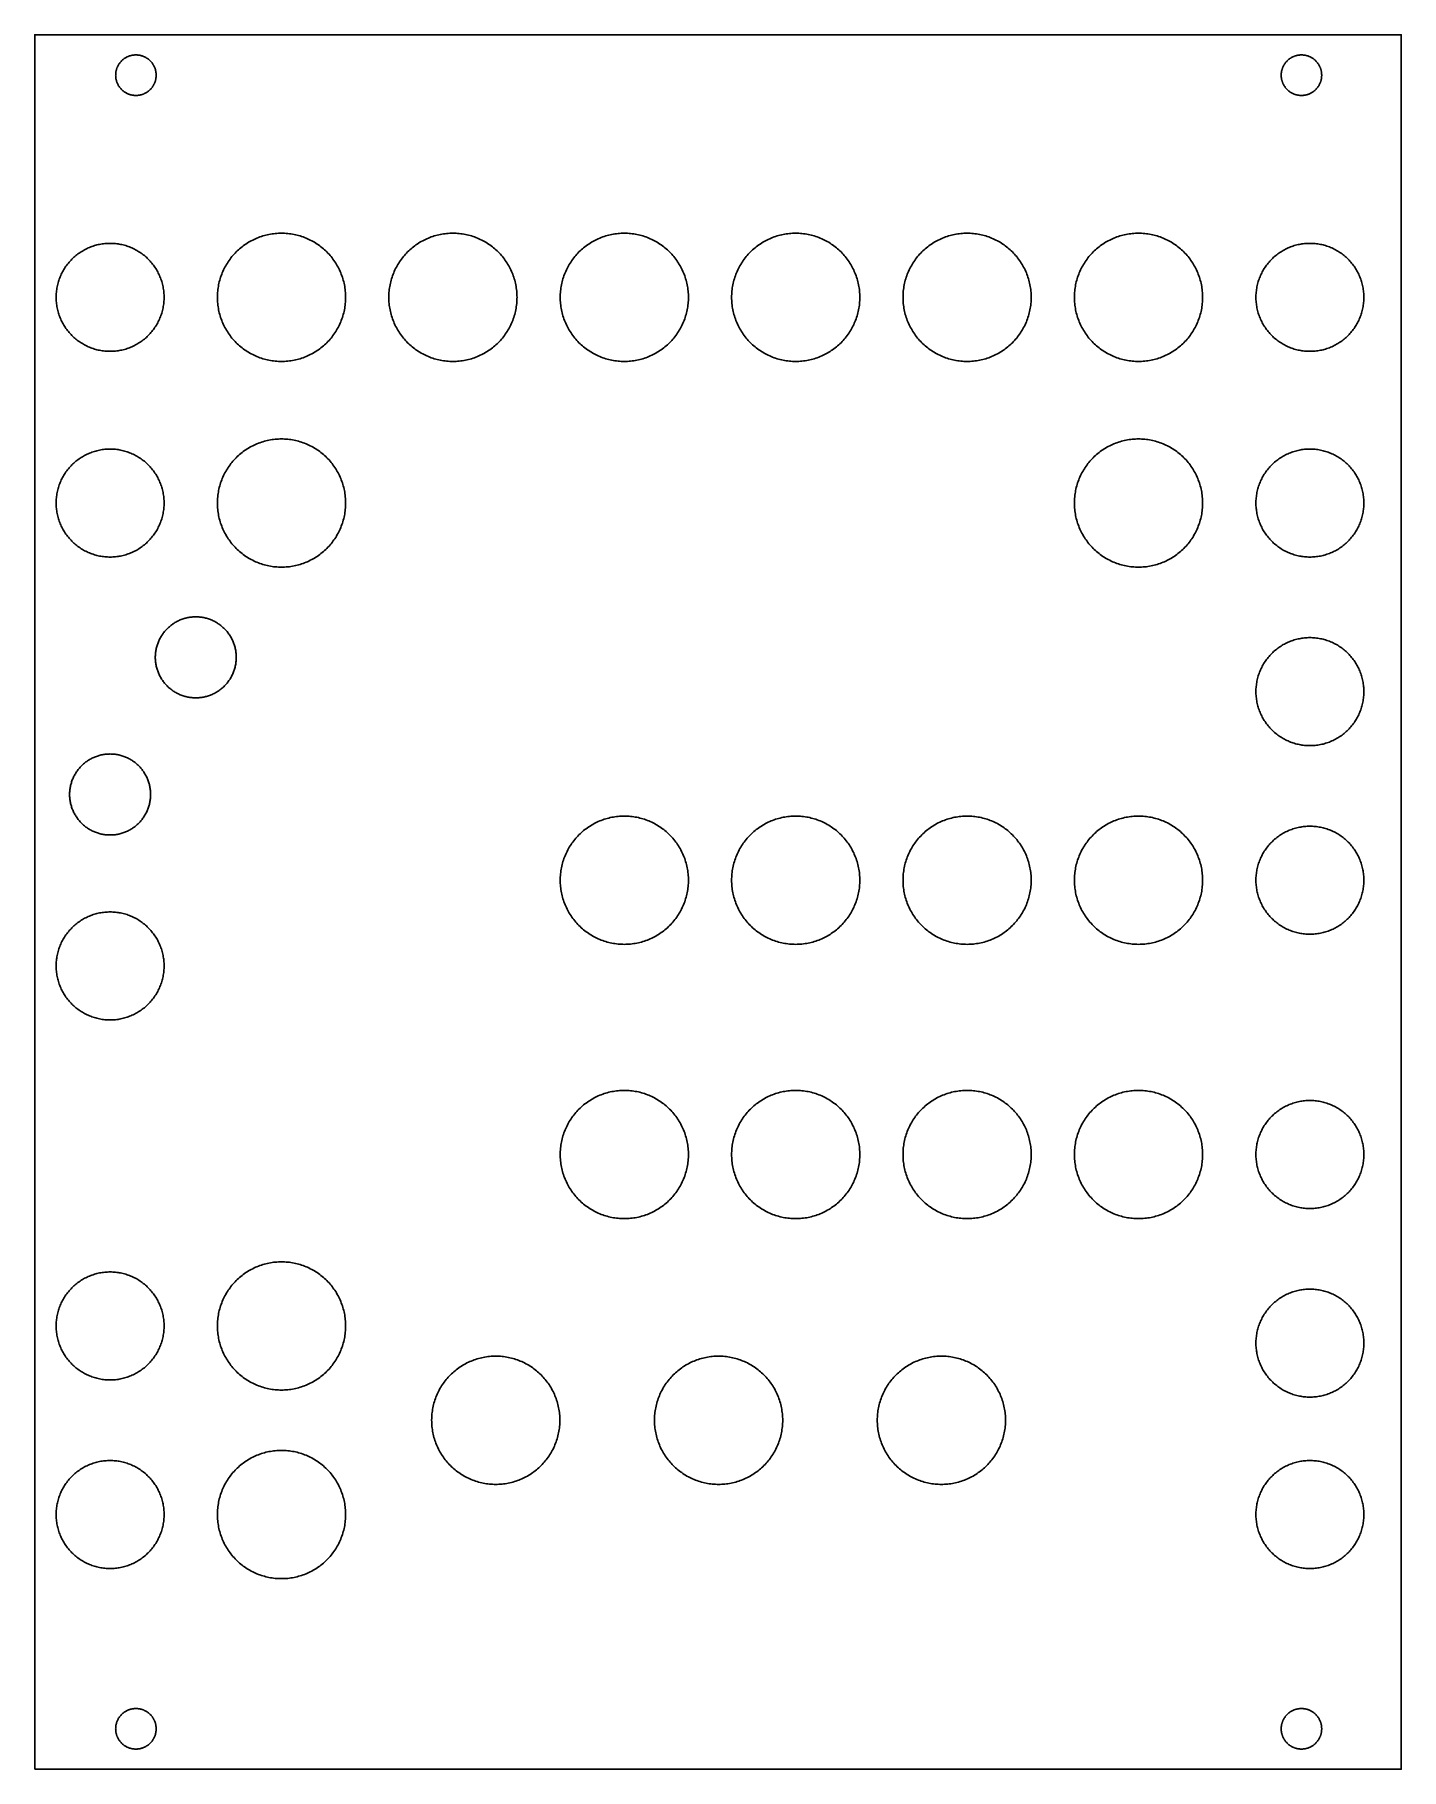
# Model space of a CAD drawing. Extents: x 3 to 104, y 0 to 129.
import ezdxf

# ---------------------------------------------------------------- set-up
doc = ezdxf.new("R2010")
doc.units = 0

msp = doc.modelspace()

# ---------------------------------------------------------------- linework, layer by layer
at = {"color": 34, "true_color": 0x008000}
for points in [[(3.0734, 0.3175, 0), (104.333294, 0.3175, 0), (104.333294, 128.817624, 0), (3.0734, 128.817624, 0), (3.0734, 0.3175, 0)], [(9.073388, 125.817376, 0), (9.073896, 125.856238, 0), (9.07542, 125.895354, 0), (9.07796, 125.934216, 0), (9.081516, 125.972824, 0), (9.086088, 126.011686, 0), (9.091676, 126.05004, 0), (9.098026, 126.088394, 0), (9.105646, 126.126748, 0), (9.114282, 126.164848, 0), (9.12368, 126.20244, 0), (9.134094, 126.240032, 0), (9.145524, 126.277116, 0), (9.15797, 126.3142, 0), (9.171432, 126.350776, 0), (9.185656, 126.386844, 0), (9.200896, 126.422658, 0), (9.217152, 126.458218, 0), (9.23417, 126.49327, 0), (9.252204, 126.527814, 0), (9.271254, 126.56185, 0), (9.290812, 126.595378, 0), (9.31164, 126.628398, 0), (9.332976, 126.66091, 0), (9.355328, 126.692914, 0), (9.378442, 126.724156, 0), (9.402318, 126.75489, 0), (9.42721, 126.784862, 0), (9.45261, 126.814326, 0), (9.479026, 126.843028, 0), (9.50595, 126.871222, 0), (9.533636, 126.898654, 0), (9.562084, 126.925324, 0), (9.59104, 126.950978, 0), (9.621012, 126.976124, 0), (9.651238, 127.000508, 0), (9.682226, 127.02413, 0), (9.713976, 127.046736, 0), (9.746234, 127.068834, 0), (9.779, 127.089662, 0), (9.812274, 127.109982, 0), (9.846056, 127.129286, 0), (9.880346, 127.147828, 0), (9.915144, 127.165354, 0), (9.95045, 127.181864, 0), (9.98601, 127.197612, 0), (10.022078, 127.212344, 0), (10.0584, 127.226314, 0), (10.09523, 127.239268, 0), (10.132314, 127.251206, 0), (10.169652, 127.262128, 0), (10.207244, 127.272034, 0), (10.24509, 127.281178, 0), (10.28319, 127.289052, 0), (10.321544, 127.296164, 0), (10.359898, 127.30226, 0), (10.39876, 127.30734, 0), (10.437368, 127.311404, 0), (10.47623, 127.314452, 0), (10.515092, 127.316484, 0), (10.553954, 127.3175, 0), (10.59307, 127.3175, 0), (10.631932, 127.316484, 0), (10.670794, 127.314452, 0), (10.709656, 127.311404, 0), (10.748264, 127.30734, 0), (10.787126, 127.30226, 0), (10.82548, 127.296164, 0), (10.863834, 127.289052, 0), (10.901934, 127.281178, 0), (10.93978, 127.272034, 0), (10.977372, 127.262128, 0), (11.01471, 127.251206, 0), (11.051794, 127.239268, 0), (11.088624, 127.226314, 0), (11.124946, 127.212344, 0), (11.161014, 127.197612, 0), (11.196574, 127.181864, 0), (11.23188, 127.165354, 0), (11.266678, 127.147828, 0), (11.300968, 127.129286, 0), (11.33475, 127.109982, 0), (11.368024, 127.089662, 0), (11.40079, 127.068834, 0), (11.433048, 127.046736, 0), (11.464798, 127.02413, 0), (11.495786, 127.000508, 0), (11.526012, 126.976124, 0), (11.555984, 126.950978, 0), (11.58494, 126.925324, 0), (11.613388, 126.898654, 0), (11.641074, 126.871222, 0), (11.667998, 126.843028, 0), (11.694414, 126.814326, 0), (11.719814, 126.784862, 0), (11.744706, 126.75489, 0), (11.768582, 126.724156, 0), (11.791696, 126.692914, 0), (11.814048, 126.66091, 0), (11.835384, 126.628398, 0), (11.856212, 126.595378, 0), (11.87577, 126.56185, 0), (11.89482, 126.527814, 0), (11.912854, 126.49327, 0), (11.929872, 126.458218, 0), (11.946128, 126.422658, 0), (11.961368, 126.386844, 0), (11.975592, 126.350776, 0), (11.989054, 126.3142, 0), (12.0015, 126.277116, 0), (12.01293, 126.240032, 0), (12.023344, 126.20244, 0), (12.032742, 126.164848, 0), (12.041378, 126.126748, 0), (12.048998, 126.088394, 0), (12.055348, 126.05004, 0), (12.060936, 126.011686, 0), (12.065508, 125.972824, 0), (12.069064, 125.934216, 0), (12.071604, 125.895354, 0), (12.073128, 125.856238, 0), (12.073636, 125.817376, 0), (12.073128, 125.778514, 0), (12.071604, 125.739398, 0), (12.069064, 125.700536, 0), (12.065508, 125.661928, 0), (12.060936, 125.623066, 0), (12.055348, 125.584712, 0), (12.048998, 125.546358, 0), (12.041378, 125.508004, 0), (12.032742, 125.469904, 0), (12.023344, 125.432312, 0), (12.01293, 125.39472, 0), (12.0015, 125.357636, 0), (11.989054, 125.320552, 0), (11.975592, 125.283976, 0), (11.961368, 125.247908, 0), (11.946128, 125.212094, 0), (11.929872, 125.176534, 0), (11.912854, 125.141482, 0), (11.89482, 125.106938, 0), (11.87577, 125.072902, 0), (11.856212, 125.039374, 0), (11.835384, 125.006354, 0), (11.814048, 124.973842, 0), (11.791696, 124.941838, 0), (11.768582, 124.910596, 0), (11.744706, 124.879862, 0), (11.719814, 124.84989, 0), (11.694414, 124.820426, 0), (11.667998, 124.791724, 0), (11.641074, 124.76353, 0), (11.613388, 124.736098, 0), (11.58494, 124.709428, 0), (11.555984, 124.683774, 0), (11.526012, 124.658628, 0), (11.495786, 124.634244, 0), (11.464798, 124.610622, 0), (11.433048, 124.588016, 0), (11.40079, 124.565918, 0), (11.368024, 124.54509, 0), (11.33475, 124.52477, 0), (11.300968, 124.505466, 0), (11.266678, 124.486924, 0), (11.23188, 124.469398, 0), (11.196574, 124.452888, 0), (11.161014, 124.43714, 0), (11.124946, 124.422408, 0), (11.088624, 124.408438, 0), (11.051794, 124.395484, 0), (11.01471, 124.383546, 0), (10.977372, 124.372624, 0), (10.93978, 124.362718, 0), (10.901934, 124.353574, 0), (10.863834, 124.3457, 0), (10.82548, 124.338588, 0), (10.787126, 124.332492, 0), (10.748264, 124.327412, 0), (10.709656, 124.323348, 0), (10.670794, 124.3203, 0), (10.631932, 124.318268, 0), (10.59307, 124.317252, 0), (10.553954, 124.317252, 0), (10.515092, 124.318268, 0), (10.47623, 124.3203, 0), (10.437368, 124.323348, 0), (10.39876, 124.327412, 0), (10.359898, 124.332492, 0), (10.321544, 124.338588, 0), (10.28319, 124.3457, 0), (10.24509, 124.353574, 0), (10.207244, 124.362718, 0), (10.169652, 124.372624, 0), (10.132314, 124.383546, 0), (10.09523, 124.395484, 0), (10.0584, 124.408438, 0), (10.022078, 124.422408, 0), (9.98601, 124.43714, 0), (9.95045, 124.452888, 0), (9.915144, 124.469398, 0), (9.880346, 124.486924, 0), (9.846056, 124.505466, 0), (9.812274, 124.52477, 0), (9.779, 124.54509, 0), (9.746234, 124.565918, 0), (9.713976, 124.588016, 0), (9.682226, 124.610622, 0), (9.651238, 124.634244, 0), (9.621012, 124.658628, 0), (9.59104, 124.683774, 0), (9.562084, 124.709428, 0), (9.533636, 124.736098, 0), (9.50595, 124.76353, 0), (9.479026, 124.791724, 0), (9.45261, 124.820426, 0), (9.42721, 124.84989, 0), (9.402318, 124.879862, 0), (9.378442, 124.910596, 0), (9.355328, 124.941838, 0), (9.332976, 124.973842, 0), (9.31164, 125.006354, 0), (9.290812, 125.039374, 0), (9.271254, 125.072902, 0), (9.252204, 125.106938, 0), (9.23417, 125.141482, 0), (9.217152, 125.176534, 0), (9.200896, 125.212094, 0), (9.185656, 125.247908, 0), (9.171432, 125.283976, 0), (9.15797, 125.320552, 0), (9.145524, 125.357636, 0), (9.134094, 125.39472, 0), (9.12368, 125.432312, 0), (9.114282, 125.469904, 0), (9.105646, 125.508004, 0), (9.098026, 125.546358, 0), (9.091676, 125.584712, 0), (9.086088, 125.623066, 0), (9.081516, 125.661928, 0), (9.07796, 125.700536, 0), (9.07542, 125.739398, 0), (9.073896, 125.778514, 0), (9.073388, 125.817376, 0)], [(95.433388, 125.817376, 0), (95.433896, 125.856238, 0), (95.43542, 125.895354, 0), (95.43796, 125.934216, 0), (95.441516, 125.972824, 0), (95.446088, 126.011686, 0), (95.451676, 126.05004, 0), (95.458026, 126.088394, 0), (95.465646, 126.126748, 0), (95.474282, 126.164848, 0), (95.48368, 126.20244, 0), (95.494094, 126.240032, 0), (95.505524, 126.277116, 0), (95.51797, 126.3142, 0), (95.531432, 126.350776, 0), (95.545656, 126.386844, 0), (95.560896, 126.422658, 0), (95.577152, 126.458218, 0), (95.59417, 126.49327, 0), (95.612204, 126.527814, 0), (95.631254, 126.56185, 0), (95.650812, 126.595378, 0), (95.67164, 126.628398, 0), (95.692976, 126.66091, 0), (95.715328, 126.692914, 0), (95.738442, 126.724156, 0), (95.762318, 126.75489, 0), (95.78721, 126.784862, 0), (95.81261, 126.814326, 0), (95.839026, 126.843028, 0), (95.86595, 126.871222, 0), (95.893636, 126.898654, 0), (95.922084, 126.925324, 0), (95.95104, 126.950978, 0), (95.981012, 126.976124, 0), (96.011238, 127.000508, 0), (96.042226, 127.02413, 0), (96.073976, 127.046736, 0), (96.106234, 127.068834, 0), (96.139, 127.089662, 0), (96.172274, 127.109982, 0), (96.206056, 127.129286, 0), (96.240346, 127.147828, 0), (96.275144, 127.165354, 0), (96.31045, 127.181864, 0), (96.34601, 127.197612, 0), (96.382078, 127.212344, 0), (96.4184, 127.226314, 0), (96.45523, 127.239268, 0), (96.492314, 127.251206, 0), (96.529652, 127.262128, 0), (96.567244, 127.272034, 0), (96.60509, 127.281178, 0), (96.64319, 127.289052, 0), (96.681544, 127.296164, 0), (96.719898, 127.30226, 0), (96.75876, 127.30734, 0), (96.797368, 127.311404, 0), (96.83623, 127.314452, 0), (96.875092, 127.316484, 0), (96.913954, 127.3175, 0), (96.95307, 127.3175, 0), (96.991932, 127.316484, 0), (97.030794, 127.314452, 0), (97.069656, 127.311404, 0), (97.108264, 127.30734, 0), (97.147126, 127.30226, 0), (97.18548, 127.296164, 0), (97.223834, 127.289052, 0), (97.261934, 127.281178, 0), (97.29978, 127.272034, 0), (97.337372, 127.262128, 0), (97.37471, 127.251206, 0), (97.411794, 127.239268, 0), (97.448624, 127.226314, 0), (97.484946, 127.212344, 0), (97.521014, 127.197612, 0), (97.556574, 127.181864, 0), (97.59188, 127.165354, 0), (97.626678, 127.147828, 0), (97.660968, 127.129286, 0), (97.69475, 127.109982, 0), (97.728024, 127.089662, 0), (97.76079, 127.068834, 0), (97.793048, 127.046736, 0), (97.824798, 127.02413, 0), (97.855786, 127.000508, 0), (97.886012, 126.976124, 0), (97.915984, 126.950978, 0), (97.94494, 126.925324, 0), (97.973388, 126.898654, 0), (98.001074, 126.871222, 0), (98.027998, 126.843028, 0), (98.054414, 126.814326, 0), (98.079814, 126.784862, 0), (98.104706, 126.75489, 0), (98.128582, 126.724156, 0), (98.151696, 126.692914, 0), (98.174048, 126.66091, 0), (98.195384, 126.628398, 0), (98.216212, 126.595378, 0), (98.23577, 126.56185, 0), (98.25482, 126.527814, 0), (98.272854, 126.49327, 0), (98.289872, 126.458218, 0), (98.306128, 126.422658, 0), (98.321368, 126.386844, 0), (98.335592, 126.350776, 0), (98.349054, 126.3142, 0), (98.3615, 126.277116, 0), (98.37293, 126.240032, 0), (98.383344, 126.20244, 0), (98.392742, 126.164848, 0), (98.401378, 126.126748, 0), (98.408998, 126.088394, 0), (98.415348, 126.05004, 0), (98.420936, 126.011686, 0), (98.425508, 125.972824, 0), (98.429064, 125.934216, 0), (98.431604, 125.895354, 0), (98.433128, 125.856238, 0), (98.433636, 125.817376, 0), (98.433128, 125.778514, 0), (98.431604, 125.739398, 0), (98.429064, 125.700536, 0), (98.425508, 125.661928, 0), (98.420936, 125.623066, 0), (98.415348, 125.584712, 0), (98.408998, 125.546358, 0), (98.401378, 125.508004, 0), (98.392742, 125.469904, 0), (98.383344, 125.432312, 0), (98.37293, 125.39472, 0), (98.3615, 125.357636, 0), (98.349054, 125.320552, 0), (98.335592, 125.283976, 0), (98.321368, 125.247908, 0), (98.306128, 125.212094, 0), (98.289872, 125.176534, 0), (98.272854, 125.141482, 0), (98.25482, 125.106938, 0), (98.23577, 125.072902, 0), (98.216212, 125.039374, 0), (98.195384, 125.006354, 0), (98.174048, 124.973842, 0), (98.151696, 124.941838, 0), (98.128582, 124.910596, 0), (98.104706, 124.879862, 0), (98.079814, 124.84989, 0), (98.054414, 124.820426, 0), (98.027998, 124.791724, 0), (98.001074, 124.76353, 0), (97.973388, 124.736098, 0), (97.94494, 124.709428, 0), (97.915984, 124.683774, 0), (97.886012, 124.658628, 0), (97.855786, 124.634244, 0), (97.824798, 124.610622, 0), (97.793048, 124.588016, 0), (97.76079, 124.565918, 0), (97.728024, 124.54509, 0), (97.69475, 124.52477, 0), (97.660968, 124.505466, 0), (97.626678, 124.486924, 0), (97.59188, 124.469398, 0), (97.556574, 124.452888, 0), (97.521014, 124.43714, 0), (97.484946, 124.422408, 0), (97.448624, 124.408438, 0), (97.411794, 124.395484, 0), (97.37471, 124.383546, 0), (97.337372, 124.372624, 0), (97.29978, 124.362718, 0), (97.261934, 124.353574, 0), (97.223834, 124.3457, 0), (97.18548, 124.338588, 0), (97.147126, 124.332492, 0), (97.108264, 124.327412, 0), (97.069656, 124.323348, 0), (97.030794, 124.3203, 0), (96.991932, 124.318268, 0), (96.95307, 124.317252, 0), (96.913954, 124.317252, 0), (96.875092, 124.318268, 0), (96.83623, 124.3203, 0), (96.797368, 124.323348, 0), (96.75876, 124.327412, 0), (96.719898, 124.332492, 0), (96.681544, 124.338588, 0), (96.64319, 124.3457, 0), (96.60509, 124.353574, 0), (96.567244, 124.362718, 0), (96.529652, 124.372624, 0), (96.492314, 124.383546, 0), (96.45523, 124.395484, 0), (96.4184, 124.408438, 0), (96.382078, 124.422408, 0), (96.34601, 124.43714, 0), (96.31045, 124.452888, 0), (96.275144, 124.469398, 0), (96.240346, 124.486924, 0), (96.206056, 124.505466, 0), (96.172274, 124.52477, 0), (96.139, 124.54509, 0), (96.106234, 124.565918, 0), (96.073976, 124.588016, 0), (96.042226, 124.610622, 0), (96.011238, 124.634244, 0), (95.981012, 124.658628, 0), (95.95104, 124.683774, 0), (95.922084, 124.709428, 0), (95.893636, 124.736098, 0), (95.86595, 124.76353, 0), (95.839026, 124.791724, 0), (95.81261, 124.820426, 0), (95.78721, 124.84989, 0), (95.762318, 124.879862, 0), (95.738442, 124.910596, 0), (95.715328, 124.941838, 0), (95.692976, 124.973842, 0), (95.67164, 125.006354, 0), (95.650812, 125.039374, 0), (95.631254, 125.072902, 0), (95.612204, 125.106938, 0), (95.59417, 125.141482, 0), (95.577152, 125.176534, 0), (95.560896, 125.212094, 0), (95.545656, 125.247908, 0), (95.531432, 125.283976, 0), (95.51797, 125.320552, 0), (95.505524, 125.357636, 0), (95.494094, 125.39472, 0), (95.48368, 125.432312, 0), (95.474282, 125.469904, 0), (95.465646, 125.508004, 0), (95.458026, 125.546358, 0), (95.451676, 125.584712, 0), (95.446088, 125.623066, 0), (95.441516, 125.661928, 0), (95.43796, 125.700536, 0), (95.43542, 125.739398, 0), (95.433896, 125.778514, 0), (95.433388, 125.817376, 0)], [(4.661408, 109.361478, 0), (4.662678, 109.459522, 0), (4.666234, 109.55782, 0), (4.67233, 109.65561, 0), (4.680712, 109.753654, 0), (4.69138, 109.85119, 0), (4.704588, 109.948472, 0), (4.720336, 110.045246, 0), (4.73837, 110.141766, 0), (4.75869, 110.237778, 0), (4.781296, 110.333282, 0), (4.806188, 110.428278, 0), (4.83362, 110.522512, 0), (4.863338, 110.616238, 0), (4.895342, 110.708948, 0), (4.929378, 110.80115, 0), (4.965954, 110.892082, 0), (5.004562, 110.982506, 0), (5.045456, 111.07166, 0), (5.088636, 111.159798, 0), (5.133848, 111.247174, 0), (5.181092, 111.333026, 0), (5.230368, 111.417862, 0), (5.28193, 111.501428, 0), (5.335524, 111.583724, 0), (5.39115, 111.66475, 0), (5.448554, 111.744252, 0), (5.50799, 111.822484, 0), (5.569458, 111.898938, 0), (5.63245, 111.974122, 0), (5.697728, 112.047782, 0), (5.76453, 112.119664, 0), (5.832856, 112.190022, 0), (5.903214, 112.258348, 0), (5.975096, 112.32515, 0), (6.048756, 112.390428, 0), (6.12394, 112.45342, 0), (6.200394, 112.514888, 0), (6.278626, 112.574324, 0), (6.358128, 112.631728, 0), (6.439154, 112.687354, 0), (6.52145, 112.740948, 0), (6.605016, 112.79251, 0), (6.689852, 112.841786, 0), (6.775704, 112.88903, 0), (6.86308, 112.934242, 0), (6.951218, 112.977422, 0), (7.040372, 113.018316, 0), (7.130796, 113.056924, 0), (7.221728, 113.0935, 0), (7.31393, 113.127536, 0), (7.40664, 113.15954, 0), (7.500366, 113.189258, 0), (7.5946, 113.21669, 0), (7.689596, 113.241582, 0), (7.7851, 113.264188, 0), (7.881112, 113.284508, 0), (7.977632, 113.302542, 0), (8.074406, 113.31829, 0), (8.171688, 113.331498, 0), (8.269224, 113.342166, 0), (8.367268, 113.350548, 0), (8.465058, 113.356644, 0), (8.563356, 113.3602, 0), (8.6614, 113.36147, 0), (8.759444, 113.3602, 0), (8.857742, 113.356644, 0), (8.955532, 113.350548, 0), (9.053576, 113.342166, 0), (9.151112, 113.331498, 0), (9.248394, 113.31829, 0), (9.345168, 113.302542, 0), (9.441688, 113.284508, 0), (9.5377, 113.264188, 0), (9.633204, 113.241582, 0), (9.7282, 113.21669, 0), (9.822434, 113.189258, 0), (9.91616, 113.15954, 0), (10.00887, 113.127536, 0), (10.101072, 113.0935, 0), (10.192004, 113.056924, 0), (10.282428, 113.018316, 0), (10.371582, 112.977422, 0), (10.45972, 112.934242, 0), (10.547096, 112.88903, 0), (10.632948, 112.841786, 0), (10.717784, 112.79251, 0), (10.80135, 112.740948, 0), (10.883646, 112.687354, 0), (10.964672, 112.631728, 0), (11.044174, 112.574324, 0), (11.122406, 112.514888, 0), (11.19886, 112.45342, 0), (11.274044, 112.390428, 0), (11.347704, 112.32515, 0), (11.419586, 112.258348, 0), (11.489944, 112.190022, 0), (11.55827, 112.119664, 0), (11.625072, 112.047782, 0), (11.69035, 111.974122, 0), (11.753342, 111.898938, 0), (11.81481, 111.822484, 0), (11.874246, 111.744252, 0), (11.93165, 111.66475, 0), (11.987276, 111.583724, 0), (12.04087, 111.501428, 0), (12.092432, 111.417862, 0), (12.141708, 111.333026, 0), (12.188952, 111.247174, 0), (12.234164, 111.159798, 0), (12.277344, 111.07166, 0), (12.318238, 110.982506, 0), (12.356846, 110.892082, 0), (12.393422, 110.80115, 0), (12.427458, 110.708948, 0), (12.459462, 110.616238, 0), (12.48918, 110.522512, 0), (12.516612, 110.428278, 0), (12.541504, 110.333282, 0), (12.56411, 110.237778, 0), (12.58443, 110.141766, 0), (12.602464, 110.045246, 0), (12.618212, 109.948472, 0), (12.63142, 109.85119, 0), (12.642088, 109.753654, 0), (12.65047, 109.65561, 0), (12.656566, 109.55782, 0), (12.660122, 109.459522, 0), (12.661392, 109.361478, 0), (12.660122, 109.263434, 0), (12.656566, 109.165136, 0), (12.65047, 109.067346, 0), (12.642088, 108.969302, 0), (12.63142, 108.871766, 0), (12.618212, 108.774484, 0), (12.602464, 108.67771, 0), (12.58443, 108.58119, 0), (12.56411, 108.485178, 0), (12.541504, 108.389674, 0), (12.516612, 108.294678, 0), (12.48918, 108.200444, 0), (12.459462, 108.106718, 0), (12.427458, 108.014008, 0), (12.393422, 107.921806, 0), (12.356846, 107.830874, 0), (12.318238, 107.74045, 0), (12.277344, 107.651296, 0), (12.234164, 107.563158, 0), (12.188952, 107.475782, 0), (12.141708, 107.38993, 0), (12.092432, 107.305094, 0), (12.04087, 107.221528, 0), (11.987276, 107.139232, 0), (11.93165, 107.058206, 0), (11.874246, 106.978704, 0), (11.81481, 106.900472, 0), (11.753342, 106.824018, 0), (11.69035, 106.748834, 0), (11.625072, 106.675174, 0), (11.55827, 106.603292, 0), (11.489944, 106.532934, 0), (11.419586, 106.464608, 0), (11.347704, 106.397806, 0), (11.274044, 106.332528, 0), (11.19886, 106.269536, 0), (11.122406, 106.208068, 0), (11.044174, 106.148632, 0), (10.964672, 106.091228, 0), (10.883646, 106.035602, 0), (10.80135, 105.982008, 0), (10.717784, 105.930446, 0), (10.632948, 105.88117, 0), (10.547096, 105.833926, 0), (10.45972, 105.788714, 0), (10.371582, 105.745534, 0), (10.282428, 105.70464, 0), (10.192004, 105.666032, 0), (10.101072, 105.629456, 0), (10.00887, 105.59542, 0), (9.91616, 105.563416, 0), (9.822434, 105.533698, 0), (9.7282, 105.506266, 0), (9.633204, 105.481374, 0), (9.5377, 105.458768, 0), (9.441688, 105.438448, 0), (9.345168, 105.420414, 0), (9.248394, 105.404666, 0), (9.151112, 105.391458, 0), (9.053576, 105.38079, 0), (8.955532, 105.372408, 0), (8.857742, 105.366312, 0), (8.759444, 105.362756, 0), (8.6614, 105.361486, 0), (8.563356, 105.362756, 0), (8.465058, 105.366312, 0), (8.367268, 105.372408, 0), (8.269224, 105.38079, 0), (8.171688, 105.391458, 0), (8.074406, 105.404666, 0), (7.977632, 105.420414, 0), (7.881112, 105.438448, 0), (7.7851, 105.458768, 0), (7.689596, 105.481374, 0), (7.5946, 105.506266, 0), (7.500366, 105.533698, 0), (7.40664, 105.563416, 0), (7.31393, 105.59542, 0), (7.221728, 105.629456, 0), (7.130796, 105.666032, 0), (7.040372, 105.70464, 0), (6.951218, 105.745534, 0), (6.86308, 105.788714, 0), (6.775704, 105.833926, 0), (6.689852, 105.88117, 0), (6.605016, 105.930446, 0), (6.52145, 105.982008, 0), (6.439154, 106.035602, 0), (6.358128, 106.091228, 0), (6.278626, 106.148632, 0), (6.200394, 106.208068, 0), (6.12394, 106.269536, 0), (6.048756, 106.332528, 0), (5.975096, 106.397806, 0), (5.903214, 106.464608, 0), (5.832856, 106.532934, 0), (5.76453, 106.603292, 0), (5.697728, 106.675174, 0), (5.63245, 106.748834, 0), (5.569458, 106.824018, 0), (5.50799, 106.900472, 0), (5.448554, 106.978704, 0), (5.39115, 107.058206, 0), (5.335524, 107.139232, 0), (5.28193, 107.221528, 0), (5.230368, 107.305094, 0), (5.181092, 107.38993, 0), (5.133848, 107.475782, 0), (5.088636, 107.563158, 0), (5.045456, 107.651296, 0), (5.004562, 107.74045, 0), (4.965954, 107.830874, 0), (4.929378, 107.921806, 0), (4.895342, 108.014008, 0), (4.863338, 108.106718, 0), (4.83362, 108.200444, 0), (4.806188, 108.294678, 0), (4.781296, 108.389674, 0), (4.75869, 108.485178, 0), (4.73837, 108.58119, 0), (4.720336, 108.67771, 0), (4.704588, 108.774484, 0), (4.69138, 108.871766, 0), (4.680712, 108.969302, 0), (4.67233, 109.067346, 0), (4.666234, 109.165136, 0), (4.662678, 109.263434, 0), (4.661408, 109.361478, 0)], [(16.611346, 109.361478, 0), (16.61287, 109.478064, 0), (16.617188, 109.59465, 0), (16.6243, 109.710982, 0), (16.634206, 109.82706, 0), (16.64716, 109.942884, 0), (16.662654, 110.058454, 0), (16.681196, 110.173516, 0), (16.702532, 110.28807, 0), (16.726662, 110.402116, 0), (16.753586, 110.515654, 0), (16.783304, 110.62843, 0), (16.815816, 110.740444, 0), (16.851122, 110.851442, 0), (16.888968, 110.961678, 0), (16.929608, 111.070898, 0), (16.973042, 111.179356, 0), (17.018762, 111.28629, 0), (17.067276, 111.392462, 0), (17.118584, 111.49711, 0), (17.172178, 111.600742, 0), (17.228566, 111.70285, 0), (17.28724, 111.803434, 0), (17.3482, 111.902748, 0), (17.411954, 112.000538, 0), (17.47774, 112.09655, 0), (17.546066, 112.191038, 0), (17.616678, 112.283748, 0), (17.689576, 112.374934, 0), (17.764506, 112.464088, 0), (17.841722, 112.551464, 0), (17.921224, 112.636808, 0), (18.002504, 112.720374, 0), (18.08607, 112.801654, 0), (18.171414, 112.881156, 0), (18.25879, 112.958372, 0), (18.347944, 113.033302, 0), (18.43913, 113.1062, 0), (18.53184, 113.176812, 0), (18.626328, 113.245138, 0), (18.72234, 113.310924, 0), (18.82013, 113.374678, 0), (18.919444, 113.435638, 0), (19.020028, 113.494312, 0), (19.122136, 113.5507, 0), (19.225768, 113.604294, 0), (19.330416, 113.655602, 0), (19.436588, 113.704116, 0), (19.543522, 113.749836, 0), (19.65198, 113.79327, 0), (19.7612, 113.83391, 0), (19.871436, 113.871756, 0), (19.982434, 113.907062, 0), (20.094448, 113.939574, 0), (20.207224, 113.969292, 0), (20.320762, 113.996216, 0), (20.434808, 114.020346, 0), (20.549362, 114.041682, 0), (20.664424, 114.060224, 0), (20.779994, 114.075718, 0), (20.895818, 114.088672, 0), (21.011896, 114.098578, 0), (21.128228, 114.10569, 0), (21.244814, 114.110008, 0), (21.3614, 114.111532, 0), (21.477986, 114.110008, 0), (21.594572, 114.10569, 0), (21.710904, 114.098578, 0), (21.826982, 114.088672, 0), (21.942806, 114.075718, 0), (22.058376, 114.060224, 0), (22.173438, 114.041682, 0), (22.287992, 114.020346, 0), (22.402038, 113.996216, 0), (22.515576, 113.969292, 0), (22.628352, 113.939574, 0), (22.740366, 113.907062, 0), (22.851364, 113.871756, 0), (22.9616, 113.83391, 0), (23.07082, 113.79327, 0), (23.179278, 113.749836, 0), (23.286212, 113.704116, 0), (23.392384, 113.655602, 0), (23.497032, 113.604294, 0), (23.600664, 113.5507, 0), (23.702772, 113.494312, 0), (23.803356, 113.435638, 0), (23.90267, 113.374678, 0), (24.00046, 113.310924, 0), (24.096472, 113.245138, 0), (24.19096, 113.176812, 0), (24.28367, 113.1062, 0), (24.374856, 113.033302, 0), (24.46401, 112.958372, 0), (24.551386, 112.881156, 0), (24.63673, 112.801654, 0), (24.720296, 112.720374, 0), (24.801576, 112.636808, 0), (24.881078, 112.551464, 0), (24.958294, 112.464088, 0), (25.033224, 112.374934, 0), (25.106122, 112.283748, 0), (25.176734, 112.191038, 0), (25.24506, 112.09655, 0), (25.310846, 112.000538, 0), (25.3746, 111.902748, 0), (25.43556, 111.803434, 0), (25.494234, 111.70285, 0), (25.550622, 111.600742, 0), (25.604216, 111.49711, 0), (25.655524, 111.392462, 0), (25.704038, 111.28629, 0), (25.749758, 111.179356, 0), (25.793192, 111.070898, 0), (25.833832, 110.961678, 0), (25.871678, 110.851442, 0), (25.906984, 110.740444, 0), (25.939496, 110.62843, 0), (25.969214, 110.515654, 0), (25.996138, 110.402116, 0), (26.020268, 110.28807, 0), (26.041604, 110.173516, 0), (26.060146, 110.058454, 0), (26.07564, 109.942884, 0), (26.088594, 109.82706, 0), (26.0985, 109.710982, 0), (26.105612, 109.59465, 0), (26.10993, 109.478064, 0), (26.111454, 109.361478, 0), (26.10993, 109.244892, 0), (26.105612, 109.128306, 0), (26.0985, 109.011974, 0), (26.088594, 108.895896, 0), (26.07564, 108.780072, 0), (26.060146, 108.664502, 0), (26.041604, 108.54944, 0), (26.020268, 108.434886, 0), (25.996138, 108.32084, 0), (25.969214, 108.207302, 0), (25.939496, 108.094526, 0), (25.906984, 107.982512, 0), (25.871678, 107.871514, 0), (25.833832, 107.761278, 0), (25.793192, 107.652058, 0), (25.749758, 107.5436, 0), (25.704038, 107.436666, 0), (25.655524, 107.330494, 0), (25.604216, 107.225846, 0), (25.550622, 107.122214, 0), (25.494234, 107.020106, 0), (25.43556, 106.919522, 0), (25.3746, 106.820208, 0), (25.310846, 106.722418, 0), (25.24506, 106.626406, 0), (25.176734, 106.531918, 0), (25.106122, 106.439208, 0), (25.033224, 106.348022, 0), (24.958294, 106.258868, 0), (24.881078, 106.171492, 0), (24.801576, 106.086148, 0), (24.720296, 106.002582, 0), (24.63673, 105.921302, 0), (24.551386, 105.8418, 0), (24.46401, 105.764584, 0), (24.374856, 105.689654, 0), (24.28367, 105.616756, 0), (24.19096, 105.546144, 0), (24.096472, 105.477818, 0), (24.00046, 105.412032, 0), (23.90267, 105.348278, 0), (23.803356, 105.287318, 0), (23.702772, 105.228644, 0), (23.600664, 105.172256, 0), (23.497032, 105.118662, 0), (23.392384, 105.067354, 0), (23.286212, 105.01884, 0), (23.179278, 104.97312, 0), (23.07082, 104.929686, 0), (22.9616, 104.889046, 0), (22.851364, 104.8512, 0), (22.740366, 104.815894, 0), (22.628352, 104.783382, 0), (22.515576, 104.753664, 0), (22.402038, 104.72674, 0), (22.287992, 104.70261, 0), (22.173438, 104.681274, 0), (22.058376, 104.662732, 0), (21.942806, 104.647238, 0), (21.826982, 104.634284, 0), (21.710904, 104.624378, 0), (21.594572, 104.617266, 0), (21.477986, 104.612948, 0), (21.3614, 104.611424, 0), (21.244814, 104.612948, 0), (21.128228, 104.617266, 0), (21.011896, 104.624378, 0), (20.895818, 104.634284, 0), (20.779994, 104.647238, 0), (20.664424, 104.662732, 0), (20.549362, 104.681274, 0), (20.434808, 104.70261, 0), (20.320762, 104.72674, 0), (20.207224, 104.753664, 0), (20.094448, 104.783382, 0), (19.982434, 104.815894, 0), (19.871436, 104.8512, 0), (19.7612, 104.889046, 0), (19.65198, 104.929686, 0), (19.543522, 104.97312, 0), (19.436588, 105.01884, 0), (19.330416, 105.067354, 0), (19.225768, 105.118662, 0), (19.122136, 105.172256, 0), (19.020028, 105.228644, 0), (18.919444, 105.287318, 0), (18.82013, 105.348278, 0), (18.72234, 105.412032, 0), (18.626328, 105.477818, 0), (18.53184, 105.546144, 0), (18.43913, 105.616756, 0), (18.347944, 105.689654, 0), (18.25879, 105.764584, 0), (18.171414, 105.8418, 0), (18.08607, 105.921302, 0), (18.002504, 106.002582, 0), (17.921224, 106.086148, 0), (17.841722, 106.171492, 0), (17.764506, 106.258868, 0), (17.689576, 106.348022, 0), (17.616678, 106.439208, 0), (17.546066, 106.531918, 0), (17.47774, 106.626406, 0), (17.411954, 106.722418, 0), (17.3482, 106.820208, 0), (17.28724, 106.919522, 0), (17.228566, 107.020106, 0), (17.172178, 107.122214, 0), (17.118584, 107.225846, 0), (17.067276, 107.330494, 0), (17.018762, 107.436666, 0), (16.973042, 107.5436, 0), (16.929608, 107.652058, 0), (16.888968, 107.761278, 0), (16.851122, 107.871514, 0), (16.815816, 107.982512, 0), (16.783304, 108.094526, 0), (16.753586, 108.207302, 0), (16.726662, 108.32084, 0), (16.702532, 108.434886, 0), (16.681196, 108.54944, 0), (16.662654, 108.664502, 0), (16.64716, 108.780072, 0), (16.634206, 108.895896, 0), (16.6243, 109.011974, 0), (16.617188, 109.128306, 0), (16.61287, 109.244892, 0), (16.611346, 109.361478, 0)], [(29.311346, 109.361478, 0), (29.31287, 109.478064, 0), (29.317188, 109.59465, 0), (29.3243, 109.710982, 0), (29.334206, 109.82706, 0), (29.34716, 109.942884, 0), (29.362654, 110.058454, 0), (29.381196, 110.173516, 0), (29.402532, 110.28807, 0), (29.426662, 110.402116, 0), (29.453586, 110.515654, 0), (29.483304, 110.62843, 0), (29.515816, 110.740444, 0), (29.551122, 110.851442, 0), (29.588968, 110.961678, 0), (29.629608, 111.070898, 0), (29.673042, 111.179356, 0), (29.718762, 111.28629, 0), (29.767276, 111.392462, 0), (29.818584, 111.49711, 0), (29.872178, 111.600742, 0), (29.928566, 111.70285, 0), (29.98724, 111.803434, 0), (30.0482, 111.902748, 0), (30.111954, 112.000538, 0), (30.17774, 112.09655, 0), (30.246066, 112.191038, 0), (30.316678, 112.283748, 0), (30.389576, 112.374934, 0), (30.464506, 112.464088, 0), (30.541722, 112.551464, 0), (30.621224, 112.636808, 0), (30.702504, 112.720374, 0), (30.78607, 112.801654, 0), (30.871414, 112.881156, 0), (30.95879, 112.958372, 0), (31.047944, 113.033302, 0), (31.13913, 113.1062, 0), (31.23184, 113.176812, 0), (31.326328, 113.245138, 0), (31.42234, 113.310924, 0), (31.52013, 113.374678, 0), (31.619444, 113.435638, 0), (31.720028, 113.494312, 0), (31.822136, 113.5507, 0), (31.925768, 113.604294, 0), (32.030416, 113.655602, 0), (32.136588, 113.704116, 0), (32.243522, 113.749836, 0), (32.35198, 113.79327, 0), (32.4612, 113.83391, 0), (32.571436, 113.871756, 0), (32.682434, 113.907062, 0), (32.794448, 113.939574, 0), (32.907224, 113.969292, 0), (33.020762, 113.996216, 0), (33.134808, 114.020346, 0), (33.249362, 114.041682, 0), (33.364424, 114.060224, 0), (33.479994, 114.075718, 0), (33.595818, 114.088672, 0), (33.711896, 114.098578, 0), (33.828228, 114.10569, 0), (33.944814, 114.110008, 0), (34.0614, 114.111532, 0), (34.177986, 114.110008, 0), (34.294572, 114.10569, 0), (34.410904, 114.098578, 0), (34.526982, 114.088672, 0), (34.642806, 114.075718, 0), (34.758376, 114.060224, 0), (34.873438, 114.041682, 0), (34.987992, 114.020346, 0), (35.102038, 113.996216, 0), (35.215576, 113.969292, 0), (35.328352, 113.939574, 0), (35.440366, 113.907062, 0), (35.551364, 113.871756, 0), (35.6616, 113.83391, 0), (35.77082, 113.79327, 0), (35.879278, 113.749836, 0), (35.986212, 113.704116, 0), (36.092384, 113.655602, 0), (36.197032, 113.604294, 0), (36.300664, 113.5507, 0), (36.402772, 113.494312, 0), (36.503356, 113.435638, 0), (36.60267, 113.374678, 0), (36.70046, 113.310924, 0), (36.796472, 113.245138, 0), (36.89096, 113.176812, 0), (36.98367, 113.1062, 0), (37.074856, 113.033302, 0), (37.16401, 112.958372, 0), (37.251386, 112.881156, 0), (37.33673, 112.801654, 0), (37.420296, 112.720374, 0), (37.501576, 112.636808, 0), (37.581078, 112.551464, 0), (37.658294, 112.464088, 0), (37.733224, 112.374934, 0), (37.806122, 112.283748, 0), (37.876734, 112.191038, 0), (37.94506, 112.09655, 0), (38.010846, 112.000538, 0), (38.0746, 111.902748, 0), (38.13556, 111.803434, 0), (38.194234, 111.70285, 0), (38.250622, 111.600742, 0), (38.304216, 111.49711, 0), (38.355524, 111.392462, 0), (38.404038, 111.28629, 0), (38.449758, 111.179356, 0), (38.493192, 111.070898, 0), (38.533832, 110.961678, 0), (38.571678, 110.851442, 0), (38.606984, 110.740444, 0), (38.639496, 110.62843, 0), (38.669214, 110.515654, 0), (38.696138, 110.402116, 0), (38.720268, 110.28807, 0), (38.741604, 110.173516, 0), (38.760146, 110.058454, 0), (38.77564, 109.942884, 0), (38.788594, 109.82706, 0), (38.7985, 109.710982, 0), (38.805612, 109.59465, 0), (38.80993, 109.478064, 0), (38.811454, 109.361478, 0), (38.80993, 109.244892, 0), (38.805612, 109.128306, 0), (38.7985, 109.011974, 0), (38.788594, 108.895896, 0), (38.77564, 108.780072, 0), (38.760146, 108.664502, 0), (38.741604, 108.54944, 0), (38.720268, 108.434886, 0), (38.696138, 108.32084, 0), (38.669214, 108.207302, 0), (38.639496, 108.094526, 0), (38.606984, 107.982512, 0), (38.571678, 107.871514, 0), (38.533832, 107.761278, 0), (38.493192, 107.652058, 0), (38.449758, 107.5436, 0), (38.404038, 107.436666, 0), (38.355524, 107.330494, 0), (38.304216, 107.225846, 0), (38.250622, 107.122214, 0), (38.194234, 107.020106, 0), (38.13556, 106.919522, 0), (38.0746, 106.820208, 0), (38.010846, 106.722418, 0), (37.94506, 106.626406, 0), (37.876734, 106.531918, 0), (37.806122, 106.439208, 0), (37.733224, 106.348022, 0), (37.658294, 106.258868, 0), (37.581078, 106.171492, 0), (37.501576, 106.086148, 0), (37.420296, 106.002582, 0), (37.33673, 105.921302, 0), (37.251386, 105.8418, 0), (37.16401, 105.764584, 0), (37.074856, 105.689654, 0), (36.98367, 105.616756, 0), (36.89096, 105.546144, 0), (36.796472, 105.477818, 0), (36.70046, 105.412032, 0), (36.60267, 105.348278, 0), (36.503356, 105.287318, 0), (36.402772, 105.228644, 0), (36.300664, 105.172256, 0), (36.197032, 105.118662, 0), (36.092384, 105.067354, 0), (35.986212, 105.01884, 0), (35.879278, 104.97312, 0), (35.77082, 104.929686, 0), (35.6616, 104.889046, 0), (35.551364, 104.8512, 0), (35.440366, 104.815894, 0), (35.328352, 104.783382, 0), (35.215576, 104.753664, 0), (35.102038, 104.72674, 0), (34.987992, 104.70261, 0), (34.873438, 104.681274, 0), (34.758376, 104.662732, 0), (34.642806, 104.647238, 0), (34.526982, 104.634284, 0), (34.410904, 104.624378, 0), (34.294572, 104.617266, 0), (34.177986, 104.612948, 0), (34.0614, 104.611424, 0), (33.944814, 104.612948, 0), (33.828228, 104.617266, 0), (33.711896, 104.624378, 0), (33.595818, 104.634284, 0), (33.479994, 104.647238, 0), (33.364424, 104.662732, 0), (33.249362, 104.681274, 0), (33.134808, 104.70261, 0), (33.020762, 104.72674, 0), (32.907224, 104.753664, 0), (32.794448, 104.783382, 0), (32.682434, 104.815894, 0), (32.571436, 104.8512, 0), (32.4612, 104.889046, 0), (32.35198, 104.929686, 0), (32.243522, 104.97312, 0), (32.136588, 105.01884, 0), (32.030416, 105.067354, 0), (31.925768, 105.118662, 0), (31.822136, 105.172256, 0), (31.720028, 105.228644, 0), (31.619444, 105.287318, 0), (31.52013, 105.348278, 0), (31.42234, 105.412032, 0), (31.326328, 105.477818, 0), (31.23184, 105.546144, 0), (31.13913, 105.616756, 0), (31.047944, 105.689654, 0), (30.95879, 105.764584, 0), (30.871414, 105.8418, 0), (30.78607, 105.921302, 0), (30.702504, 106.002582, 0), (30.621224, 106.086148, 0), (30.541722, 106.171492, 0), (30.464506, 106.258868, 0), (30.389576, 106.348022, 0), (30.316678, 106.439208, 0), (30.246066, 106.531918, 0), (30.17774, 106.626406, 0), (30.111954, 106.722418, 0), (30.0482, 106.820208, 0), (29.98724, 106.919522, 0), (29.928566, 107.020106, 0), (29.872178, 107.122214, 0), (29.818584, 107.225846, 0), (29.767276, 107.330494, 0), (29.718762, 107.436666, 0), (29.673042, 107.5436, 0), (29.629608, 107.652058, 0), (29.588968, 107.761278, 0), (29.551122, 107.871514, 0), (29.515816, 107.982512, 0), (29.483304, 108.094526, 0), (29.453586, 108.207302, 0), (29.426662, 108.32084, 0), (29.402532, 108.434886, 0), (29.381196, 108.54944, 0), (29.362654, 108.664502, 0), (29.34716, 108.780072, 0), (29.334206, 108.895896, 0), (29.3243, 109.011974, 0), (29.317188, 109.128306, 0), (29.31287, 109.244892, 0), (29.311346, 109.361478, 0)], [(42.011346, 109.361478, 0), (42.01287, 109.478064, 0), (42.017188, 109.59465, 0), (42.0243, 109.710982, 0), (42.034206, 109.82706, 0), (42.04716, 109.942884, 0), (42.062654, 110.058454, 0), (42.081196, 110.173516, 0), (42.102532, 110.28807, 0), (42.126662, 110.402116, 0), (42.153586, 110.515654, 0), (42.183304, 110.62843, 0), (42.215816, 110.740444, 0), (42.251122, 110.851442, 0), (42.288968, 110.961678, 0), (42.329608, 111.070898, 0), (42.373042, 111.179356, 0), (42.418762, 111.28629, 0), (42.467276, 111.392462, 0), (42.518584, 111.49711, 0), (42.572178, 111.600742, 0), (42.628566, 111.70285, 0), (42.68724, 111.803434, 0), (42.7482, 111.902748, 0), (42.811954, 112.000538, 0), (42.87774, 112.09655, 0), (42.946066, 112.191038, 0), (43.016678, 112.283748, 0), (43.089576, 112.374934, 0), (43.164506, 112.464088, 0), (43.241722, 112.551464, 0), (43.321224, 112.636808, 0), (43.402504, 112.720374, 0), (43.48607, 112.801654, 0), (43.571414, 112.881156, 0), (43.65879, 112.958372, 0), (43.747944, 113.033302, 0), (43.83913, 113.1062, 0), (43.93184, 113.176812, 0), (44.026328, 113.245138, 0), (44.12234, 113.310924, 0), (44.22013, 113.374678, 0), (44.319444, 113.435638, 0), (44.420028, 113.494312, 0), (44.522136, 113.5507, 0), (44.625768, 113.604294, 0), (44.730416, 113.655602, 0), (44.836588, 113.704116, 0), (44.943522, 113.749836, 0), (45.05198, 113.79327, 0), (45.1612, 113.83391, 0), (45.271436, 113.871756, 0), (45.382434, 113.907062, 0), (45.494448, 113.939574, 0), (45.607224, 113.969292, 0), (45.720762, 113.996216, 0), (45.834808, 114.020346, 0), (45.949362, 114.041682, 0), (46.064424, 114.060224, 0), (46.179994, 114.075718, 0), (46.295818, 114.088672, 0), (46.411896, 114.098578, 0), (46.528228, 114.10569, 0), (46.644814, 114.110008, 0), (46.7614, 114.111532, 0), (46.877986, 114.110008, 0), (46.994572, 114.10569, 0), (47.110904, 114.098578, 0), (47.226982, 114.088672, 0), (47.342806, 114.075718, 0), (47.458376, 114.060224, 0), (47.573438, 114.041682, 0), (47.687992, 114.020346, 0), (47.802038, 113.996216, 0), (47.915576, 113.969292, 0), (48.028352, 113.939574, 0), (48.140366, 113.907062, 0), (48.251364, 113.871756, 0), (48.3616, 113.83391, 0), (48.47082, 113.79327, 0), (48.579278, 113.749836, 0), (48.686212, 113.704116, 0), (48.792384, 113.655602, 0), (48.897032, 113.604294, 0), (49.000664, 113.5507, 0), (49.102772, 113.494312, 0), (49.203356, 113.435638, 0), (49.30267, 113.374678, 0), (49.40046, 113.310924, 0), (49.496472, 113.245138, 0), (49.59096, 113.176812, 0), (49.68367, 113.1062, 0), (49.774856, 113.033302, 0), (49.86401, 112.958372, 0), (49.951386, 112.881156, 0), (50.03673, 112.801654, 0), (50.120296, 112.720374, 0), (50.201576, 112.636808, 0), (50.281078, 112.551464, 0), (50.358294, 112.464088, 0), (50.433224, 112.374934, 0), (50.506122, 112.283748, 0), (50.576734, 112.191038, 0), (50.64506, 112.09655, 0), (50.710846, 112.000538, 0), (50.7746, 111.902748, 0), (50.83556, 111.803434, 0), (50.894234, 111.70285, 0), (50.950622, 111.600742, 0), (51.004216, 111.49711, 0), (51.055524, 111.392462, 0), (51.104038, 111.28629, 0), (51.149758, 111.179356, 0), (51.193192, 111.070898, 0), (51.233832, 110.961678, 0), (51.271678, 110.851442, 0), (51.306984, 110.740444, 0), (51.339496, 110.62843, 0), (51.369214, 110.515654, 0), (51.396138, 110.402116, 0), (51.420268, 110.28807, 0), (51.441604, 110.173516, 0), (51.460146, 110.058454, 0), (51.47564, 109.942884, 0), (51.488594, 109.82706, 0), (51.4985, 109.710982, 0), (51.505612, 109.59465, 0), (51.50993, 109.478064, 0), (51.511454, 109.361478, 0), (51.50993, 109.244892, 0), (51.505612, 109.128306, 0), (51.4985, 109.011974, 0), (51.488594, 108.895896, 0), (51.47564, 108.780072, 0), (51.460146, 108.664502, 0), (51.441604, 108.54944, 0), (51.420268, 108.434886, 0), (51.396138, 108.32084, 0), (51.369214, 108.207302, 0), (51.339496, 108.094526, 0), (51.306984, 107.982512, 0), (51.271678, 107.871514, 0), (51.233832, 107.761278, 0), (51.193192, 107.652058, 0), (51.149758, 107.5436, 0), (51.104038, 107.436666, 0), (51.055524, 107.330494, 0), (51.004216, 107.225846, 0), (50.950622, 107.122214, 0), (50.894234, 107.020106, 0), (50.83556, 106.919522, 0), (50.7746, 106.820208, 0), (50.710846, 106.722418, 0), (50.64506, 106.626406, 0), (50.576734, 106.531918, 0), (50.506122, 106.439208, 0), (50.433224, 106.348022, 0), (50.358294, 106.258868, 0), (50.281078, 106.171492, 0), (50.201576, 106.086148, 0), (50.120296, 106.002582, 0), (50.03673, 105.921302, 0), (49.951386, 105.8418, 0), (49.86401, 105.764584, 0), (49.774856, 105.689654, 0), (49.68367, 105.616756, 0), (49.59096, 105.546144, 0), (49.496472, 105.477818, 0), (49.40046, 105.412032, 0), (49.30267, 105.348278, 0), (49.203356, 105.287318, 0), (49.102772, 105.228644, 0), (49.000664, 105.172256, 0), (48.897032, 105.118662, 0), (48.792384, 105.067354, 0), (48.686212, 105.01884, 0), (48.579278, 104.97312, 0), (48.47082, 104.929686, 0), (48.3616, 104.889046, 0), (48.251364, 104.8512, 0), (48.140366, 104.815894, 0), (48.028352, 104.783382, 0), (47.915576, 104.753664, 0), (47.802038, 104.72674, 0), (47.687992, 104.70261, 0), (47.573438, 104.681274, 0), (47.458376, 104.662732, 0), (47.342806, 104.647238, 0), (47.226982, 104.634284, 0), (47.110904, 104.624378, 0), (46.994572, 104.617266, 0), (46.877986, 104.612948, 0), (46.7614, 104.611424, 0), (46.644814, 104.612948, 0), (46.528228, 104.617266, 0), (46.411896, 104.624378, 0), (46.295818, 104.634284, 0), (46.179994, 104.647238, 0), (46.064424, 104.662732, 0), (45.949362, 104.681274, 0), (45.834808, 104.70261, 0), (45.720762, 104.72674, 0), (45.607224, 104.753664, 0), (45.494448, 104.783382, 0), (45.382434, 104.815894, 0), (45.271436, 104.8512, 0), (45.1612, 104.889046, 0), (45.05198, 104.929686, 0), (44.943522, 104.97312, 0), (44.836588, 105.01884, 0), (44.730416, 105.067354, 0), (44.625768, 105.118662, 0), (44.522136, 105.172256, 0), (44.420028, 105.228644, 0), (44.319444, 105.287318, 0), (44.22013, 105.348278, 0), (44.12234, 105.412032, 0), (44.026328, 105.477818, 0), (43.93184, 105.546144, 0), (43.83913, 105.616756, 0), (43.747944, 105.689654, 0), (43.65879, 105.764584, 0), (43.571414, 105.8418, 0), (43.48607, 105.921302, 0), (43.402504, 106.002582, 0), (43.321224, 106.086148, 0), (43.241722, 106.171492, 0), (43.164506, 106.258868, 0), (43.089576, 106.348022, 0), (43.016678, 106.439208, 0), (42.946066, 106.531918, 0), (42.87774, 106.626406, 0), (42.811954, 106.722418, 0), (42.7482, 106.820208, 0), (42.68724, 106.919522, 0), (42.628566, 107.020106, 0), (42.572178, 107.122214, 0), (42.518584, 107.225846, 0), (42.467276, 107.330494, 0), (42.418762, 107.436666, 0), (42.373042, 107.5436, 0), (42.329608, 107.652058, 0), (42.288968, 107.761278, 0), (42.251122, 107.871514, 0), (42.215816, 107.982512, 0), (42.183304, 108.094526, 0), (42.153586, 108.207302, 0), (42.126662, 108.32084, 0), (42.102532, 108.434886, 0), (42.081196, 108.54944, 0), (42.062654, 108.664502, 0), (42.04716, 108.780072, 0), (42.034206, 108.895896, 0), (42.0243, 109.011974, 0), (42.017188, 109.128306, 0), (42.01287, 109.244892, 0), (42.011346, 109.361478, 0)], [(54.711346, 109.361478, 0), (54.71287, 109.478064, 0), (54.717188, 109.59465, 0), (54.7243, 109.710982, 0), (54.734206, 109.82706, 0), (54.74716, 109.942884, 0), (54.762654, 110.058454, 0), (54.781196, 110.173516, 0), (54.802532, 110.28807, 0), (54.826662, 110.402116, 0), (54.853586, 110.515654, 0), (54.883304, 110.62843, 0), (54.915816, 110.740444, 0), (54.951122, 110.851442, 0), (54.988968, 110.961678, 0), (55.029608, 111.070898, 0), (55.073042, 111.179356, 0), (55.118762, 111.28629, 0), (55.167276, 111.392462, 0), (55.218584, 111.49711, 0), (55.272178, 111.600742, 0), (55.328566, 111.70285, 0), (55.38724, 111.803434, 0), (55.4482, 111.902748, 0), (55.511954, 112.000538, 0), (55.57774, 112.09655, 0), (55.646066, 112.191038, 0), (55.716678, 112.283748, 0), (55.789576, 112.374934, 0), (55.864506, 112.464088, 0), (55.941722, 112.551464, 0), (56.021224, 112.636808, 0), (56.102504, 112.720374, 0), (56.18607, 112.801654, 0), (56.271414, 112.881156, 0), (56.35879, 112.958372, 0), (56.447944, 113.033302, 0), (56.53913, 113.1062, 0), (56.63184, 113.176812, 0), (56.726328, 113.245138, 0), (56.82234, 113.310924, 0), (56.92013, 113.374678, 0), (57.019444, 113.435638, 0), (57.120028, 113.494312, 0), (57.222136, 113.5507, 0), (57.325768, 113.604294, 0), (57.430416, 113.655602, 0), (57.536588, 113.704116, 0), (57.643522, 113.749836, 0), (57.75198, 113.79327, 0), (57.8612, 113.83391, 0), (57.971436, 113.871756, 0), (58.082434, 113.907062, 0), (58.194448, 113.939574, 0), (58.307224, 113.969292, 0), (58.420762, 113.996216, 0), (58.534808, 114.020346, 0), (58.649362, 114.041682, 0), (58.764424, 114.060224, 0), (58.879994, 114.075718, 0), (58.995818, 114.088672, 0), (59.111896, 114.098578, 0), (59.228228, 114.10569, 0), (59.344814, 114.110008, 0), (59.4614, 114.111532, 0), (59.577986, 114.110008, 0), (59.694572, 114.10569, 0), (59.810904, 114.098578, 0), (59.926982, 114.088672, 0), (60.042806, 114.075718, 0), (60.158376, 114.060224, 0), (60.273438, 114.041682, 0), (60.387992, 114.020346, 0), (60.502038, 113.996216, 0), (60.615576, 113.969292, 0), (60.728352, 113.939574, 0), (60.840366, 113.907062, 0), (60.951364, 113.871756, 0), (61.0616, 113.83391, 0), (61.17082, 113.79327, 0), (61.279278, 113.749836, 0), (61.386212, 113.704116, 0), (61.492384, 113.655602, 0), (61.597032, 113.604294, 0), (61.700664, 113.5507, 0), (61.802772, 113.494312, 0), (61.903356, 113.435638, 0), (62.00267, 113.374678, 0), (62.10046, 113.310924, 0), (62.196472, 113.245138, 0), (62.29096, 113.176812, 0), (62.38367, 113.1062, 0), (62.474856, 113.033302, 0), (62.56401, 112.958372, 0), (62.651386, 112.881156, 0), (62.73673, 112.801654, 0), (62.820296, 112.720374, 0), (62.901576, 112.636808, 0), (62.981078, 112.551464, 0), (63.058294, 112.464088, 0), (63.133224, 112.374934, 0), (63.206122, 112.283748, 0), (63.276734, 112.191038, 0), (63.34506, 112.09655, 0), (63.410846, 112.000538, 0), (63.4746, 111.902748, 0), (63.53556, 111.803434, 0), (63.594234, 111.70285, 0), (63.650622, 111.600742, 0), (63.704216, 111.49711, 0), (63.755524, 111.392462, 0), (63.804038, 111.28629, 0), (63.849758, 111.179356, 0), (63.893192, 111.070898, 0), (63.933832, 110.961678, 0), (63.971678, 110.851442, 0), (64.006984, 110.740444, 0), (64.039496, 110.62843, 0), (64.069214, 110.515654, 0), (64.096138, 110.402116, 0), (64.120268, 110.28807, 0), (64.141604, 110.173516, 0), (64.160146, 110.058454, 0), (64.17564, 109.942884, 0), (64.188594, 109.82706, 0), (64.1985, 109.710982, 0), (64.205612, 109.59465, 0), (64.20993, 109.478064, 0), (64.211454, 109.361478, 0), (64.20993, 109.244892, 0), (64.205612, 109.128306, 0), (64.1985, 109.011974, 0), (64.188594, 108.895896, 0), (64.17564, 108.780072, 0), (64.160146, 108.664502, 0), (64.141604, 108.54944, 0), (64.120268, 108.434886, 0), (64.096138, 108.32084, 0), (64.069214, 108.207302, 0), (64.039496, 108.094526, 0), (64.006984, 107.982512, 0), (63.971678, 107.871514, 0), (63.933832, 107.761278, 0), (63.893192, 107.652058, 0), (63.849758, 107.5436, 0), (63.804038, 107.436666, 0), (63.755524, 107.330494, 0), (63.704216, 107.225846, 0), (63.650622, 107.122214, 0), (63.594234, 107.020106, 0), (63.53556, 106.919522, 0), (63.4746, 106.820208, 0), (63.410846, 106.722418, 0), (63.34506, 106.626406, 0), (63.276734, 106.531918, 0), (63.206122, 106.439208, 0), (63.133224, 106.348022, 0), (63.058294, 106.258868, 0), (62.981078, 106.171492, 0), (62.901576, 106.086148, 0), (62.820296, 106.002582, 0), (62.73673, 105.921302, 0), (62.651386, 105.8418, 0), (62.56401, 105.764584, 0), (62.474856, 105.689654, 0), (62.38367, 105.616756, 0), (62.29096, 105.546144, 0), (62.196472, 105.477818, 0), (62.10046, 105.412032, 0), (62.00267, 105.348278, 0), (61.903356, 105.287318, 0), (61.802772, 105.228644, 0), (61.700664, 105.172256, 0), (61.597032, 105.118662, 0), (61.492384, 105.067354, 0), (61.386212, 105.01884, 0), (61.279278, 104.97312, 0), (61.17082, 104.929686, 0), (61.0616, 104.889046, 0), (60.951364, 104.8512, 0), (60.840366, 104.815894, 0), (60.728352, 104.783382, 0), (60.615576, 104.753664, 0), (60.502038, 104.72674, 0), (60.387992, 104.70261, 0), (60.273438, 104.681274, 0), (60.158376, 104.662732, 0), (60.042806, 104.647238, 0), (59.926982, 104.634284, 0), (59.810904, 104.624378, 0), (59.694572, 104.617266, 0), (59.577986, 104.612948, 0), (59.4614, 104.611424, 0), (59.344814, 104.612948, 0), (59.228228, 104.617266, 0), (59.111896, 104.624378, 0), (58.995818, 104.634284, 0), (58.879994, 104.647238, 0), (58.764424, 104.662732, 0), (58.649362, 104.681274, 0), (58.534808, 104.70261, 0), (58.420762, 104.72674, 0), (58.307224, 104.753664, 0), (58.194448, 104.783382, 0), (58.082434, 104.815894, 0), (57.971436, 104.8512, 0), (57.8612, 104.889046, 0), (57.75198, 104.929686, 0), (57.643522, 104.97312, 0), (57.536588, 105.01884, 0), (57.430416, 105.067354, 0), (57.325768, 105.118662, 0), (57.222136, 105.172256, 0), (57.120028, 105.228644, 0), (57.019444, 105.287318, 0), (56.92013, 105.348278, 0), (56.82234, 105.412032, 0), (56.726328, 105.477818, 0), (56.63184, 105.546144, 0), (56.53913, 105.616756, 0), (56.447944, 105.689654, 0), (56.35879, 105.764584, 0), (56.271414, 105.8418, 0), (56.18607, 105.921302, 0), (56.102504, 106.002582, 0), (56.021224, 106.086148, 0), (55.941722, 106.171492, 0), (55.864506, 106.258868, 0), (55.789576, 106.348022, 0), (55.716678, 106.439208, 0), (55.646066, 106.531918, 0), (55.57774, 106.626406, 0), (55.511954, 106.722418, 0), (55.4482, 106.820208, 0), (55.38724, 106.919522, 0), (55.328566, 107.020106, 0), (55.272178, 107.122214, 0), (55.218584, 107.225846, 0), (55.167276, 107.330494, 0), (55.118762, 107.436666, 0), (55.073042, 107.5436, 0), (55.029608, 107.652058, 0), (54.988968, 107.761278, 0), (54.951122, 107.871514, 0), (54.915816, 107.982512, 0), (54.883304, 108.094526, 0), (54.853586, 108.207302, 0), (54.826662, 108.32084, 0), (54.802532, 108.434886, 0), (54.781196, 108.54944, 0), (54.762654, 108.664502, 0), (54.74716, 108.780072, 0), (54.734206, 108.895896, 0), (54.7243, 109.011974, 0), (54.717188, 109.128306, 0), (54.71287, 109.244892, 0), (54.711346, 109.361478, 0)], [(67.411346, 109.361478, 0), (67.41287, 109.478064, 0), (67.417188, 109.59465, 0), (67.4243, 109.710982, 0), (67.434206, 109.82706, 0), (67.44716, 109.942884, 0), (67.462654, 110.058454, 0), (67.481196, 110.173516, 0), (67.502532, 110.28807, 0), (67.526662, 110.402116, 0), (67.553586, 110.515654, 0), (67.583304, 110.62843, 0), (67.615816, 110.740444, 0), (67.651122, 110.851442, 0), (67.688968, 110.961678, 0), (67.729608, 111.070898, 0), (67.773042, 111.179356, 0), (67.818762, 111.28629, 0), (67.867276, 111.392462, 0), (67.918584, 111.49711, 0), (67.972178, 111.600742, 0), (68.028566, 111.70285, 0), (68.08724, 111.803434, 0), (68.1482, 111.902748, 0), (68.211954, 112.000538, 0), (68.27774, 112.09655, 0), (68.346066, 112.191038, 0), (68.416678, 112.283748, 0), (68.489576, 112.374934, 0), (68.564506, 112.464088, 0), (68.641722, 112.551464, 0), (68.721224, 112.636808, 0), (68.802504, 112.720374, 0), (68.88607, 112.801654, 0), (68.971414, 112.881156, 0), (69.05879, 112.958372, 0), (69.147944, 113.033302, 0), (69.23913, 113.1062, 0), (69.33184, 113.176812, 0), (69.426328, 113.245138, 0), (69.52234, 113.310924, 0), (69.62013, 113.374678, 0), (69.719444, 113.435638, 0), (69.820028, 113.494312, 0), (69.922136, 113.5507, 0), (70.025768, 113.604294, 0), (70.130416, 113.655602, 0), (70.236588, 113.704116, 0), (70.343522, 113.749836, 0), (70.45198, 113.79327, 0), (70.5612, 113.83391, 0), (70.671436, 113.871756, 0), (70.782434, 113.907062, 0), (70.894448, 113.939574, 0), (71.007224, 113.969292, 0), (71.120762, 113.996216, 0), (71.234808, 114.020346, 0), (71.349362, 114.041682, 0), (71.464424, 114.060224, 0), (71.579994, 114.075718, 0), (71.695818, 114.088672, 0), (71.811896, 114.098578, 0), (71.928228, 114.10569, 0), (72.044814, 114.110008, 0), (72.1614, 114.111532, 0), (72.277986, 114.110008, 0), (72.394572, 114.10569, 0), (72.510904, 114.098578, 0), (72.626982, 114.088672, 0), (72.742806, 114.075718, 0), (72.858376, 114.060224, 0), (72.973438, 114.041682, 0), (73.087992, 114.020346, 0), (73.202038, 113.996216, 0), (73.315576, 113.969292, 0), (73.428352, 113.939574, 0), (73.540366, 113.907062, 0), (73.651364, 113.871756, 0), (73.7616, 113.83391, 0), (73.87082, 113.79327, 0), (73.979278, 113.749836, 0), (74.086212, 113.704116, 0), (74.192384, 113.655602, 0), (74.297032, 113.604294, 0), (74.400664, 113.5507, 0), (74.502772, 113.494312, 0), (74.603356, 113.435638, 0), (74.70267, 113.374678, 0), (74.80046, 113.310924, 0), (74.896472, 113.245138, 0), (74.99096, 113.176812, 0), (75.08367, 113.1062, 0), (75.174856, 113.033302, 0), (75.26401, 112.958372, 0), (75.351386, 112.881156, 0), (75.43673, 112.801654, 0), (75.520296, 112.720374, 0), (75.601576, 112.636808, 0), (75.681078, 112.551464, 0), (75.758294, 112.464088, 0), (75.833224, 112.374934, 0), (75.906122, 112.283748, 0), (75.976734, 112.191038, 0), (76.04506, 112.09655, 0), (76.110846, 112.000538, 0), (76.1746, 111.902748, 0), (76.23556, 111.803434, 0), (76.294234, 111.70285, 0), (76.350622, 111.600742, 0), (76.404216, 111.49711, 0), (76.455524, 111.392462, 0), (76.504038, 111.28629, 0), (76.549758, 111.179356, 0), (76.593192, 111.070898, 0), (76.633832, 110.961678, 0), (76.671678, 110.851442, 0), (76.706984, 110.740444, 0), (76.739496, 110.62843, 0), (76.769214, 110.515654, 0), (76.796138, 110.402116, 0), (76.820268, 110.28807, 0), (76.841604, 110.173516, 0), (76.860146, 110.058454, 0), (76.87564, 109.942884, 0), (76.888594, 109.82706, 0), (76.8985, 109.710982, 0), (76.905612, 109.59465, 0), (76.90993, 109.478064, 0), (76.911454, 109.361478, 0), (76.90993, 109.244892, 0), (76.905612, 109.128306, 0), (76.8985, 109.011974, 0), (76.888594, 108.895896, 0), (76.87564, 108.780072, 0), (76.860146, 108.664502, 0), (76.841604, 108.54944, 0), (76.820268, 108.434886, 0), (76.796138, 108.32084, 0), (76.769214, 108.207302, 0), (76.739496, 108.094526, 0), (76.706984, 107.982512, 0), (76.671678, 107.871514, 0), (76.633832, 107.761278, 0), (76.593192, 107.652058, 0), (76.549758, 107.5436, 0), (76.504038, 107.436666, 0), (76.455524, 107.330494, 0), (76.404216, 107.225846, 0), (76.350622, 107.122214, 0), (76.294234, 107.020106, 0), (76.23556, 106.919522, 0), (76.1746, 106.820208, 0), (76.110846, 106.722418, 0), (76.04506, 106.626406, 0), (75.976734, 106.531918, 0), (75.906122, 106.439208, 0), (75.833224, 106.348022, 0), (75.758294, 106.258868, 0), (75.681078, 106.171492, 0), (75.601576, 106.086148, 0), (75.520296, 106.002582, 0), (75.43673, 105.921302, 0), (75.351386, 105.8418, 0), (75.26401, 105.764584, 0), (75.174856, 105.689654, 0), (75.08367, 105.616756, 0), (74.99096, 105.546144, 0), (74.896472, 105.477818, 0), (74.80046, 105.412032, 0), (74.70267, 105.348278, 0), (74.603356, 105.287318, 0), (74.502772, 105.228644, 0), (74.400664, 105.172256, 0), (74.297032, 105.118662, 0), (74.192384, 105.067354, 0), (74.086212, 105.01884, 0), (73.979278, 104.97312, 0), (73.87082, 104.929686, 0), (73.7616, 104.889046, 0), (73.651364, 104.8512, 0), (73.540366, 104.815894, 0), (73.428352, 104.783382, 0), (73.315576, 104.753664, 0), (73.202038, 104.72674, 0), (73.087992, 104.70261, 0), (72.973438, 104.681274, 0), (72.858376, 104.662732, 0), (72.742806, 104.647238, 0), (72.626982, 104.634284, 0), (72.510904, 104.624378, 0), (72.394572, 104.617266, 0), (72.277986, 104.612948, 0), (72.1614, 104.611424, 0), (72.044814, 104.612948, 0), (71.928228, 104.617266, 0), (71.811896, 104.624378, 0), (71.695818, 104.634284, 0), (71.579994, 104.647238, 0), (71.464424, 104.662732, 0), (71.349362, 104.681274, 0), (71.234808, 104.70261, 0), (71.120762, 104.72674, 0), (71.007224, 104.753664, 0), (70.894448, 104.783382, 0), (70.782434, 104.815894, 0), (70.671436, 104.8512, 0), (70.5612, 104.889046, 0), (70.45198, 104.929686, 0), (70.343522, 104.97312, 0), (70.236588, 105.01884, 0), (70.130416, 105.067354, 0), (70.025768, 105.118662, 0), (69.922136, 105.172256, 0), (69.820028, 105.228644, 0), (69.719444, 105.287318, 0), (69.62013, 105.348278, 0), (69.52234, 105.412032, 0), (69.426328, 105.477818, 0), (69.33184, 105.546144, 0), (69.23913, 105.616756, 0), (69.147944, 105.689654, 0), (69.05879, 105.764584, 0), (68.971414, 105.8418, 0), (68.88607, 105.921302, 0), (68.802504, 106.002582, 0), (68.721224, 106.086148, 0), (68.641722, 106.171492, 0), (68.564506, 106.258868, 0), (68.489576, 106.348022, 0), (68.416678, 106.439208, 0), (68.346066, 106.531918, 0), (68.27774, 106.626406, 0), (68.211954, 106.722418, 0), (68.1482, 106.820208, 0), (68.08724, 106.919522, 0), (68.028566, 107.020106, 0), (67.972178, 107.122214, 0), (67.918584, 107.225846, 0), (67.867276, 107.330494, 0), (67.818762, 107.436666, 0), (67.773042, 107.5436, 0), (67.729608, 107.652058, 0), (67.688968, 107.761278, 0), (67.651122, 107.871514, 0), (67.615816, 107.982512, 0), (67.583304, 108.094526, 0), (67.553586, 108.207302, 0), (67.526662, 108.32084, 0), (67.502532, 108.434886, 0), (67.481196, 108.54944, 0), (67.462654, 108.664502, 0), (67.44716, 108.780072, 0), (67.434206, 108.895896, 0), (67.4243, 109.011974, 0), (67.417188, 109.128306, 0), (67.41287, 109.244892, 0), (67.411346, 109.361478, 0)], [(80.111346, 109.361478, 0), (80.11287, 109.478064, 0), (80.117188, 109.59465, 0), (80.1243, 109.710982, 0), (80.134206, 109.82706, 0), (80.14716, 109.942884, 0), (80.162654, 110.058454, 0), (80.181196, 110.173516, 0), (80.202532, 110.28807, 0), (80.226662, 110.402116, 0), (80.253586, 110.515654, 0), (80.283304, 110.62843, 0), (80.315816, 110.740444, 0), (80.351122, 110.851442, 0), (80.388968, 110.961678, 0), (80.429608, 111.070898, 0), (80.473042, 111.179356, 0), (80.518762, 111.28629, 0), (80.567276, 111.392462, 0), (80.618584, 111.49711, 0), (80.672178, 111.600742, 0), (80.728566, 111.70285, 0), (80.78724, 111.803434, 0), (80.8482, 111.902748, 0), (80.911954, 112.000538, 0), (80.97774, 112.09655, 0), (81.046066, 112.191038, 0), (81.116678, 112.283748, 0), (81.189576, 112.374934, 0), (81.264506, 112.464088, 0), (81.341722, 112.551464, 0), (81.421224, 112.636808, 0), (81.502504, 112.720374, 0), (81.58607, 112.801654, 0), (81.671414, 112.881156, 0), (81.75879, 112.958372, 0), (81.847944, 113.033302, 0), (81.93913, 113.1062, 0), (82.03184, 113.176812, 0), (82.126328, 113.245138, 0), (82.22234, 113.310924, 0), (82.32013, 113.374678, 0), (82.419444, 113.435638, 0), (82.520028, 113.494312, 0), (82.622136, 113.5507, 0), (82.725768, 113.604294, 0), (82.830416, 113.655602, 0), (82.936588, 113.704116, 0), (83.043522, 113.749836, 0), (83.15198, 113.79327, 0), (83.2612, 113.83391, 0), (83.371436, 113.871756, 0), (83.482434, 113.907062, 0), (83.594448, 113.939574, 0), (83.707224, 113.969292, 0), (83.820762, 113.996216, 0), (83.934808, 114.020346, 0), (84.049362, 114.041682, 0), (84.164424, 114.060224, 0), (84.279994, 114.075718, 0), (84.395818, 114.088672, 0), (84.511896, 114.098578, 0), (84.628228, 114.10569, 0), (84.744814, 114.110008, 0), (84.8614, 114.111532, 0), (84.977986, 114.110008, 0), (85.094572, 114.10569, 0), (85.210904, 114.098578, 0), (85.326982, 114.088672, 0), (85.442806, 114.075718, 0), (85.558376, 114.060224, 0), (85.673438, 114.041682, 0), (85.787992, 114.020346, 0), (85.902038, 113.996216, 0), (86.015576, 113.969292, 0), (86.128352, 113.939574, 0), (86.240366, 113.907062, 0), (86.351364, 113.871756, 0), (86.4616, 113.83391, 0), (86.57082, 113.79327, 0), (86.679278, 113.749836, 0), (86.786212, 113.704116, 0), (86.892384, 113.655602, 0), (86.997032, 113.604294, 0), (87.100664, 113.5507, 0), (87.202772, 113.494312, 0), (87.303356, 113.435638, 0), (87.40267, 113.374678, 0), (87.50046, 113.310924, 0), (87.596472, 113.245138, 0), (87.69096, 113.176812, 0), (87.78367, 113.1062, 0), (87.874856, 113.033302, 0), (87.96401, 112.958372, 0), (88.051386, 112.881156, 0), (88.13673, 112.801654, 0), (88.220296, 112.720374, 0), (88.301576, 112.636808, 0), (88.381078, 112.551464, 0), (88.458294, 112.464088, 0), (88.533224, 112.374934, 0), (88.606122, 112.283748, 0), (88.676734, 112.191038, 0), (88.74506, 112.09655, 0), (88.810846, 112.000538, 0), (88.8746, 111.902748, 0), (88.93556, 111.803434, 0), (88.994234, 111.70285, 0), (89.050622, 111.600742, 0), (89.104216, 111.49711, 0), (89.155524, 111.392462, 0), (89.204038, 111.28629, 0), (89.249758, 111.179356, 0), (89.293192, 111.070898, 0), (89.333832, 110.961678, 0), (89.371678, 110.851442, 0), (89.406984, 110.740444, 0), (89.439496, 110.62843, 0), (89.469214, 110.515654, 0), (89.496138, 110.402116, 0), (89.520268, 110.28807, 0), (89.541604, 110.173516, 0), (89.560146, 110.058454, 0), (89.57564, 109.942884, 0), (89.588594, 109.82706, 0), (89.5985, 109.710982, 0), (89.605612, 109.59465, 0), (89.60993, 109.478064, 0), (89.611454, 109.361478, 0), (89.60993, 109.244892, 0), (89.605612, 109.128306, 0), (89.5985, 109.011974, 0), (89.588594, 108.895896, 0), (89.57564, 108.780072, 0), (89.560146, 108.664502, 0), (89.541604, 108.54944, 0), (89.520268, 108.434886, 0), (89.496138, 108.32084, 0), (89.469214, 108.207302, 0), (89.439496, 108.094526, 0), (89.406984, 107.982512, 0), (89.371678, 107.871514, 0), (89.333832, 107.761278, 0), (89.293192, 107.652058, 0), (89.249758, 107.5436, 0), (89.204038, 107.436666, 0), (89.155524, 107.330494, 0), (89.104216, 107.225846, 0), (89.050622, 107.122214, 0), (88.994234, 107.020106, 0), (88.93556, 106.919522, 0), (88.8746, 106.820208, 0), (88.810846, 106.722418, 0), (88.74506, 106.626406, 0), (88.676734, 106.531918, 0), (88.606122, 106.439208, 0), (88.533224, 106.348022, 0), (88.458294, 106.258868, 0), (88.381078, 106.171492, 0), (88.301576, 106.086148, 0), (88.220296, 106.002582, 0), (88.13673, 105.921302, 0), (88.051386, 105.8418, 0), (87.96401, 105.764584, 0), (87.874856, 105.689654, 0), (87.78367, 105.616756, 0), (87.69096, 105.546144, 0), (87.596472, 105.477818, 0), (87.50046, 105.412032, 0), (87.40267, 105.348278, 0), (87.303356, 105.287318, 0), (87.202772, 105.228644, 0), (87.100664, 105.172256, 0), (86.997032, 105.118662, 0), (86.892384, 105.067354, 0), (86.786212, 105.01884, 0), (86.679278, 104.97312, 0), (86.57082, 104.929686, 0), (86.4616, 104.889046, 0), (86.351364, 104.8512, 0), (86.240366, 104.815894, 0), (86.128352, 104.783382, 0), (86.015576, 104.753664, 0), (85.902038, 104.72674, 0), (85.787992, 104.70261, 0), (85.673438, 104.681274, 0), (85.558376, 104.662732, 0), (85.442806, 104.647238, 0), (85.326982, 104.634284, 0), (85.210904, 104.624378, 0), (85.094572, 104.617266, 0), (84.977986, 104.612948, 0), (84.8614, 104.611424, 0), (84.744814, 104.612948, 0), (84.628228, 104.617266, 0), (84.511896, 104.624378, 0), (84.395818, 104.634284, 0), (84.279994, 104.647238, 0), (84.164424, 104.662732, 0), (84.049362, 104.681274, 0), (83.934808, 104.70261, 0), (83.820762, 104.72674, 0), (83.707224, 104.753664, 0), (83.594448, 104.783382, 0), (83.482434, 104.815894, 0), (83.371436, 104.8512, 0), (83.2612, 104.889046, 0), (83.15198, 104.929686, 0), (83.043522, 104.97312, 0), (82.936588, 105.01884, 0), (82.830416, 105.067354, 0), (82.725768, 105.118662, 0), (82.622136, 105.172256, 0), (82.520028, 105.228644, 0), (82.419444, 105.287318, 0), (82.32013, 105.348278, 0), (82.22234, 105.412032, 0), (82.126328, 105.477818, 0), (82.03184, 105.546144, 0), (81.93913, 105.616756, 0), (81.847944, 105.689654, 0), (81.75879, 105.764584, 0), (81.671414, 105.8418, 0), (81.58607, 105.921302, 0), (81.502504, 106.002582, 0), (81.421224, 106.086148, 0), (81.341722, 106.171492, 0), (81.264506, 106.258868, 0), (81.189576, 106.348022, 0), (81.116678, 106.439208, 0), (81.046066, 106.531918, 0), (80.97774, 106.626406, 0), (80.911954, 106.722418, 0), (80.8482, 106.820208, 0), (80.78724, 106.919522, 0), (80.728566, 107.020106, 0), (80.672178, 107.122214, 0), (80.618584, 107.225846, 0), (80.567276, 107.330494, 0), (80.518762, 107.436666, 0), (80.473042, 107.5436, 0), (80.429608, 107.652058, 0), (80.388968, 107.761278, 0), (80.351122, 107.871514, 0), (80.315816, 107.982512, 0), (80.283304, 108.094526, 0), (80.253586, 108.207302, 0), (80.226662, 108.32084, 0), (80.202532, 108.434886, 0), (80.181196, 108.54944, 0), (80.162654, 108.664502, 0), (80.14716, 108.780072, 0), (80.134206, 108.895896, 0), (80.1243, 109.011974, 0), (80.117188, 109.128306, 0), (80.11287, 109.244892, 0), (80.111346, 109.361478, 0)], [(93.561408, 109.361478, 0), (93.562678, 109.459522, 0), (93.566234, 109.55782, 0), (93.57233, 109.65561, 0), (93.580712, 109.753654, 0), (93.59138, 109.85119, 0), (93.604588, 109.948472, 0), (93.620336, 110.045246, 0), (93.63837, 110.141766, 0), (93.65869, 110.237778, 0), (93.681296, 110.333282, 0), (93.706188, 110.428278, 0), (93.73362, 110.522512, 0), (93.763338, 110.616238, 0), (93.795342, 110.708948, 0), (93.829378, 110.80115, 0), (93.865954, 110.892082, 0), (93.904562, 110.982506, 0), (93.945456, 111.07166, 0), (93.988636, 111.159798, 0), (94.033848, 111.247174, 0), (94.081092, 111.333026, 0), (94.130368, 111.417862, 0), (94.18193, 111.501428, 0), (94.235524, 111.583724, 0), (94.29115, 111.66475, 0), (94.348554, 111.744252, 0), (94.40799, 111.822484, 0), (94.469458, 111.898938, 0), (94.53245, 111.974122, 0), (94.597728, 112.047782, 0), (94.66453, 112.119664, 0), (94.732856, 112.190022, 0), (94.803214, 112.258348, 0), (94.875096, 112.32515, 0), (94.948756, 112.390428, 0), (95.02394, 112.45342, 0), (95.100394, 112.514888, 0), (95.178626, 112.574324, 0), (95.258128, 112.631728, 0), (95.339154, 112.687354, 0), (95.42145, 112.740948, 0), (95.505016, 112.79251, 0), (95.589852, 112.841786, 0), (95.675704, 112.88903, 0), (95.76308, 112.934242, 0), (95.851218, 112.977422, 0), (95.940372, 113.018316, 0), (96.030796, 113.056924, 0), (96.121728, 113.0935, 0), (96.21393, 113.127536, 0), (96.30664, 113.15954, 0), (96.400366, 113.189258, 0), (96.4946, 113.21669, 0), (96.589596, 113.241582, 0), (96.6851, 113.264188, 0), (96.781112, 113.284508, 0), (96.877632, 113.302542, 0), (96.974406, 113.31829, 0), (97.071688, 113.331498, 0), (97.169224, 113.342166, 0), (97.267268, 113.350548, 0), (97.365058, 113.356644, 0), (97.463356, 113.3602, 0), (97.5614, 113.36147, 0), (97.659444, 113.3602, 0), (97.757742, 113.356644, 0), (97.855532, 113.350548, 0), (97.953576, 113.342166, 0), (98.051112, 113.331498, 0), (98.148394, 113.31829, 0), (98.245168, 113.302542, 0), (98.341688, 113.284508, 0), (98.4377, 113.264188, 0), (98.533204, 113.241582, 0), (98.6282, 113.21669, 0), (98.722434, 113.189258, 0), (98.81616, 113.15954, 0), (98.90887, 113.127536, 0), (99.001072, 113.0935, 0), (99.092004, 113.056924, 0), (99.182428, 113.018316, 0), (99.271582, 112.977422, 0), (99.35972, 112.934242, 0), (99.447096, 112.88903, 0), (99.532948, 112.841786, 0), (99.617784, 112.79251, 0), (99.70135, 112.740948, 0), (99.783646, 112.687354, 0), (99.864672, 112.631728, 0), (99.944174, 112.574324, 0), (100.022406, 112.514888, 0), (100.09886, 112.45342, 0), (100.174044, 112.390428, 0), (100.247704, 112.32515, 0), (100.319586, 112.258348, 0), (100.389944, 112.190022, 0), (100.45827, 112.119664, 0), (100.525072, 112.047782, 0), (100.59035, 111.974122, 0), (100.653342, 111.898938, 0), (100.71481, 111.822484, 0), (100.774246, 111.744252, 0), (100.83165, 111.66475, 0), (100.887276, 111.583724, 0), (100.94087, 111.501428, 0), (100.992432, 111.417862, 0), (101.041708, 111.333026, 0), (101.088952, 111.247174, 0), (101.134164, 111.159798, 0), (101.177344, 111.07166, 0), (101.218238, 110.982506, 0), (101.256846, 110.892082, 0), (101.293422, 110.80115, 0), (101.327458, 110.708948, 0), (101.359462, 110.616238, 0), (101.38918, 110.522512, 0), (101.416612, 110.428278, 0), (101.441504, 110.333282, 0), (101.46411, 110.237778, 0), (101.48443, 110.141766, 0), (101.502464, 110.045246, 0), (101.518212, 109.948472, 0), (101.53142, 109.85119, 0), (101.542088, 109.753654, 0), (101.55047, 109.65561, 0), (101.556566, 109.55782, 0), (101.560122, 109.459522, 0), (101.561392, 109.361478, 0), (101.560122, 109.263434, 0), (101.556566, 109.165136, 0), (101.55047, 109.067346, 0), (101.542088, 108.969302, 0), (101.53142, 108.871766, 0), (101.518212, 108.774484, 0), (101.502464, 108.67771, 0), (101.48443, 108.58119, 0), (101.46411, 108.485178, 0), (101.441504, 108.389674, 0), (101.416612, 108.294678, 0), (101.38918, 108.200444, 0), (101.359462, 108.106718, 0), (101.327458, 108.014008, 0), (101.293422, 107.921806, 0), (101.256846, 107.830874, 0), (101.218238, 107.74045, 0), (101.177344, 107.651296, 0), (101.134164, 107.563158, 0), (101.088952, 107.475782, 0), (101.041708, 107.38993, 0), (100.992432, 107.305094, 0), (100.94087, 107.221528, 0), (100.887276, 107.139232, 0), (100.83165, 107.058206, 0), (100.774246, 106.978704, 0), (100.71481, 106.900472, 0), (100.653342, 106.824018, 0), (100.59035, 106.748834, 0), (100.525072, 106.675174, 0), (100.45827, 106.603292, 0), (100.389944, 106.532934, 0), (100.319586, 106.464608, 0), (100.247704, 106.397806, 0), (100.174044, 106.332528, 0), (100.09886, 106.269536, 0), (100.022406, 106.208068, 0), (99.944174, 106.148632, 0), (99.864672, 106.091228, 0), (99.783646, 106.035602, 0), (99.70135, 105.982008, 0), (99.617784, 105.930446, 0), (99.532948, 105.88117, 0), (99.447096, 105.833926, 0), (99.35972, 105.788714, 0), (99.271582, 105.745534, 0), (99.182428, 105.70464, 0), (99.092004, 105.666032, 0), (99.001072, 105.629456, 0), (98.90887, 105.59542, 0), (98.81616, 105.563416, 0), (98.722434, 105.533698, 0), (98.6282, 105.506266, 0), (98.533204, 105.481374, 0), (98.4377, 105.458768, 0), (98.341688, 105.438448, 0), (98.245168, 105.420414, 0), (98.148394, 105.404666, 0), (98.051112, 105.391458, 0), (97.953576, 105.38079, 0), (97.855532, 105.372408, 0), (97.757742, 105.366312, 0), (97.659444, 105.362756, 0), (97.5614, 105.361486, 0), (97.463356, 105.362756, 0), (97.365058, 105.366312, 0), (97.267268, 105.372408, 0), (97.169224, 105.38079, 0), (97.071688, 105.391458, 0), (96.974406, 105.404666, 0), (96.877632, 105.420414, 0), (96.781112, 105.438448, 0), (96.6851, 105.458768, 0), (96.589596, 105.481374, 0), (96.4946, 105.506266, 0), (96.400366, 105.533698, 0), (96.30664, 105.563416, 0), (96.21393, 105.59542, 0), (96.121728, 105.629456, 0), (96.030796, 105.666032, 0), (95.940372, 105.70464, 0), (95.851218, 105.745534, 0), (95.76308, 105.788714, 0), (95.675704, 105.833926, 0), (95.589852, 105.88117, 0), (95.505016, 105.930446, 0), (95.42145, 105.982008, 0), (95.339154, 106.035602, 0), (95.258128, 106.091228, 0), (95.178626, 106.148632, 0), (95.100394, 106.208068, 0), (95.02394, 106.269536, 0), (94.948756, 106.332528, 0), (94.875096, 106.397806, 0), (94.803214, 106.464608, 0), (94.732856, 106.532934, 0), (94.66453, 106.603292, 0), (94.597728, 106.675174, 0), (94.53245, 106.748834, 0), (94.469458, 106.824018, 0), (94.40799, 106.900472, 0), (94.348554, 106.978704, 0), (94.29115, 107.058206, 0), (94.235524, 107.139232, 0), (94.18193, 107.221528, 0), (94.130368, 107.305094, 0), (94.081092, 107.38993, 0), (94.033848, 107.475782, 0), (93.988636, 107.563158, 0), (93.945456, 107.651296, 0), (93.904562, 107.74045, 0), (93.865954, 107.830874, 0), (93.829378, 107.921806, 0), (93.795342, 108.014008, 0), (93.763338, 108.106718, 0), (93.73362, 108.200444, 0), (93.706188, 108.294678, 0), (93.681296, 108.389674, 0), (93.65869, 108.485178, 0), (93.63837, 108.58119, 0), (93.620336, 108.67771, 0), (93.604588, 108.774484, 0), (93.59138, 108.871766, 0), (93.580712, 108.969302, 0), (93.57233, 109.067346, 0), (93.566234, 109.165136, 0), (93.562678, 109.263434, 0), (93.561408, 109.361478, 0)], [(4.661408, 94.121478, 0), (4.662678, 94.219522, 0), (4.666234, 94.31782, 0), (4.67233, 94.41561, 0), (4.680712, 94.513654, 0), (4.69138, 94.61119, 0), (4.704588, 94.708472, 0), (4.720336, 94.805246, 0), (4.73837, 94.901766, 0), (4.75869, 94.997778, 0), (4.781296, 95.093282, 0), (4.806188, 95.188278, 0), (4.83362, 95.282512, 0), (4.863338, 95.376238, 0), (4.895342, 95.468948, 0), (4.929378, 95.56115, 0), (4.965954, 95.652082, 0), (5.004562, 95.742506, 0), (5.045456, 95.83166, 0), (5.088636, 95.919798, 0), (5.133848, 96.007174, 0), (5.181092, 96.093026, 0), (5.230368, 96.177862, 0), (5.28193, 96.261428, 0), (5.335524, 96.343724, 0), (5.39115, 96.42475, 0), (5.448554, 96.504252, 0), (5.50799, 96.582484, 0), (5.569458, 96.658938, 0), (5.63245, 96.734122, 0), (5.697728, 96.807782, 0), (5.76453, 96.879664, 0), (5.832856, 96.950022, 0), (5.903214, 97.018348, 0), (5.975096, 97.08515, 0), (6.048756, 97.150428, 0), (6.12394, 97.21342, 0), (6.200394, 97.274888, 0), (6.278626, 97.334324, 0), (6.358128, 97.391728, 0), (6.439154, 97.447354, 0), (6.52145, 97.500948, 0), (6.605016, 97.55251, 0), (6.689852, 97.601786, 0), (6.775704, 97.64903, 0), (6.86308, 97.694242, 0), (6.951218, 97.737422, 0), (7.040372, 97.778316, 0), (7.130796, 97.816924, 0), (7.221728, 97.8535, 0), (7.31393, 97.887536, 0), (7.40664, 97.91954, 0), (7.500366, 97.949258, 0), (7.5946, 97.97669, 0), (7.689596, 98.001582, 0), (7.7851, 98.024188, 0), (7.881112, 98.044508, 0), (7.977632, 98.062542, 0), (8.074406, 98.07829, 0), (8.171688, 98.091498, 0), (8.269224, 98.102166, 0), (8.367268, 98.110548, 0), (8.465058, 98.116644, 0), (8.563356, 98.1202, 0), (8.6614, 98.12147, 0), (8.759444, 98.1202, 0), (8.857742, 98.116644, 0), (8.955532, 98.110548, 0), (9.053576, 98.102166, 0), (9.151112, 98.091498, 0), (9.248394, 98.07829, 0), (9.345168, 98.062542, 0), (9.441688, 98.044508, 0), (9.5377, 98.024188, 0), (9.633204, 98.001582, 0), (9.7282, 97.97669, 0), (9.822434, 97.949258, 0), (9.91616, 97.91954, 0), (10.00887, 97.887536, 0), (10.101072, 97.8535, 0), (10.192004, 97.816924, 0), (10.282428, 97.778316, 0), (10.371582, 97.737422, 0), (10.45972, 97.694242, 0), (10.547096, 97.64903, 0), (10.632948, 97.601786, 0), (10.717784, 97.55251, 0), (10.80135, 97.500948, 0), (10.883646, 97.447354, 0), (10.964672, 97.391728, 0), (11.044174, 97.334324, 0), (11.122406, 97.274888, 0), (11.19886, 97.21342, 0), (11.274044, 97.150428, 0), (11.347704, 97.08515, 0), (11.419586, 97.018348, 0), (11.489944, 96.950022, 0), (11.55827, 96.879664, 0), (11.625072, 96.807782, 0), (11.69035, 96.734122, 0), (11.753342, 96.658938, 0), (11.81481, 96.582484, 0), (11.874246, 96.504252, 0), (11.93165, 96.42475, 0), (11.987276, 96.343724, 0), (12.04087, 96.261428, 0), (12.092432, 96.177862, 0), (12.141708, 96.093026, 0), (12.188952, 96.007174, 0), (12.234164, 95.919798, 0), (12.277344, 95.83166, 0), (12.318238, 95.742506, 0), (12.356846, 95.652082, 0), (12.393422, 95.56115, 0), (12.427458, 95.468948, 0), (12.459462, 95.376238, 0), (12.48918, 95.282512, 0), (12.516612, 95.188278, 0), (12.541504, 95.093282, 0), (12.56411, 94.997778, 0), (12.58443, 94.901766, 0), (12.602464, 94.805246, 0), (12.618212, 94.708472, 0), (12.63142, 94.61119, 0), (12.642088, 94.513654, 0), (12.65047, 94.41561, 0), (12.656566, 94.31782, 0), (12.660122, 94.219522, 0), (12.661392, 94.121478, 0), (12.660122, 94.023434, 0), (12.656566, 93.925136, 0), (12.65047, 93.827346, 0), (12.642088, 93.729302, 0), (12.63142, 93.631766, 0), (12.618212, 93.534484, 0), (12.602464, 93.43771, 0), (12.58443, 93.34119, 0), (12.56411, 93.245178, 0), (12.541504, 93.149674, 0), (12.516612, 93.054678, 0), (12.48918, 92.960444, 0), (12.459462, 92.866718, 0), (12.427458, 92.774008, 0), (12.393422, 92.681806, 0), (12.356846, 92.590874, 0), (12.318238, 92.50045, 0), (12.277344, 92.411296, 0), (12.234164, 92.323158, 0), (12.188952, 92.235782, 0), (12.141708, 92.14993, 0), (12.092432, 92.065094, 0), (12.04087, 91.981528, 0), (11.987276, 91.899232, 0), (11.93165, 91.818206, 0), (11.874246, 91.738704, 0), (11.81481, 91.660472, 0), (11.753342, 91.584018, 0), (11.69035, 91.508834, 0), (11.625072, 91.435174, 0), (11.55827, 91.363292, 0), (11.489944, 91.292934, 0), (11.419586, 91.224608, 0), (11.347704, 91.157806, 0), (11.274044, 91.092528, 0), (11.19886, 91.029536, 0), (11.122406, 90.968068, 0), (11.044174, 90.908632, 0), (10.964672, 90.851228, 0), (10.883646, 90.795602, 0), (10.80135, 90.742008, 0), (10.717784, 90.690446, 0), (10.632948, 90.64117, 0), (10.547096, 90.593926, 0), (10.45972, 90.548714, 0), (10.371582, 90.505534, 0), (10.282428, 90.46464, 0), (10.192004, 90.426032, 0), (10.101072, 90.389456, 0), (10.00887, 90.35542, 0), (9.91616, 90.323416, 0), (9.822434, 90.293698, 0), (9.7282, 90.266266, 0), (9.633204, 90.241374, 0), (9.5377, 90.218768, 0), (9.441688, 90.198448, 0), (9.345168, 90.180414, 0), (9.248394, 90.164666, 0), (9.151112, 90.151458, 0), (9.053576, 90.14079, 0), (8.955532, 90.132408, 0), (8.857742, 90.126312, 0), (8.759444, 90.122756, 0), (8.6614, 90.121486, 0), (8.563356, 90.122756, 0), (8.465058, 90.126312, 0), (8.367268, 90.132408, 0), (8.269224, 90.14079, 0), (8.171688, 90.151458, 0), (8.074406, 90.164666, 0), (7.977632, 90.180414, 0), (7.881112, 90.198448, 0), (7.7851, 90.218768, 0), (7.689596, 90.241374, 0), (7.5946, 90.266266, 0), (7.500366, 90.293698, 0), (7.40664, 90.323416, 0), (7.31393, 90.35542, 0), (7.221728, 90.389456, 0), (7.130796, 90.426032, 0), (7.040372, 90.46464, 0), (6.951218, 90.505534, 0), (6.86308, 90.548714, 0), (6.775704, 90.593926, 0), (6.689852, 90.64117, 0), (6.605016, 90.690446, 0), (6.52145, 90.742008, 0), (6.439154, 90.795602, 0), (6.358128, 90.851228, 0), (6.278626, 90.908632, 0), (6.200394, 90.968068, 0), (6.12394, 91.029536, 0), (6.048756, 91.092528, 0), (5.975096, 91.157806, 0), (5.903214, 91.224608, 0), (5.832856, 91.292934, 0), (5.76453, 91.363292, 0), (5.697728, 91.435174, 0), (5.63245, 91.508834, 0), (5.569458, 91.584018, 0), (5.50799, 91.660472, 0), (5.448554, 91.738704, 0), (5.39115, 91.818206, 0), (5.335524, 91.899232, 0), (5.28193, 91.981528, 0), (5.230368, 92.065094, 0), (5.181092, 92.14993, 0), (5.133848, 92.235782, 0), (5.088636, 92.323158, 0), (5.045456, 92.411296, 0), (5.004562, 92.50045, 0), (4.965954, 92.590874, 0), (4.929378, 92.681806, 0), (4.895342, 92.774008, 0), (4.863338, 92.866718, 0), (4.83362, 92.960444, 0), (4.806188, 93.054678, 0), (4.781296, 93.149674, 0), (4.75869, 93.245178, 0), (4.73837, 93.34119, 0), (4.720336, 93.43771, 0), (4.704588, 93.534484, 0), (4.69138, 93.631766, 0), (4.680712, 93.729302, 0), (4.67233, 93.827346, 0), (4.666234, 93.925136, 0), (4.662678, 94.023434, 0), (4.661408, 94.121478, 0)], [(16.611346, 94.121478, 0), (16.61287, 94.238064, 0), (16.617188, 94.35465, 0), (16.6243, 94.470982, 0), (16.634206, 94.58706, 0), (16.64716, 94.702884, 0), (16.662654, 94.818454, 0), (16.681196, 94.933516, 0), (16.702532, 95.04807, 0), (16.726662, 95.162116, 0), (16.753586, 95.275654, 0), (16.783304, 95.38843, 0), (16.815816, 95.500444, 0), (16.851122, 95.611442, 0), (16.888968, 95.721678, 0), (16.929608, 95.830898, 0), (16.973042, 95.939356, 0), (17.018762, 96.04629, 0), (17.067276, 96.152462, 0), (17.118584, 96.25711, 0), (17.172178, 96.360742, 0), (17.228566, 96.46285, 0), (17.28724, 96.563434, 0), (17.3482, 96.662748, 0), (17.411954, 96.760538, 0), (17.47774, 96.85655, 0), (17.546066, 96.951038, 0), (17.616678, 97.043748, 0), (17.689576, 97.134934, 0), (17.764506, 97.224088, 0), (17.841722, 97.311464, 0), (17.921224, 97.396808, 0), (18.002504, 97.480374, 0), (18.08607, 97.561654, 0), (18.171414, 97.641156, 0), (18.25879, 97.718372, 0), (18.347944, 97.793302, 0), (18.43913, 97.8662, 0), (18.53184, 97.936812, 0), (18.626328, 98.005138, 0), (18.72234, 98.070924, 0), (18.82013, 98.134678, 0), (18.919444, 98.195638, 0), (19.020028, 98.254312, 0), (19.122136, 98.3107, 0), (19.225768, 98.364294, 0), (19.330416, 98.415602, 0), (19.436588, 98.464116, 0), (19.543522, 98.509836, 0), (19.65198, 98.55327, 0), (19.7612, 98.59391, 0), (19.871436, 98.631756, 0), (19.982434, 98.667062, 0), (20.094448, 98.699574, 0), (20.207224, 98.729292, 0), (20.320762, 98.756216, 0), (20.434808, 98.780346, 0), (20.549362, 98.801682, 0), (20.664424, 98.820224, 0), (20.779994, 98.835718, 0), (20.895818, 98.848672, 0), (21.011896, 98.858578, 0), (21.128228, 98.86569, 0), (21.244814, 98.870008, 0), (21.3614, 98.871532, 0), (21.477986, 98.870008, 0), (21.594572, 98.86569, 0), (21.710904, 98.858578, 0), (21.826982, 98.848672, 0), (21.942806, 98.835718, 0), (22.058376, 98.820224, 0), (22.173438, 98.801682, 0), (22.287992, 98.780346, 0), (22.402038, 98.756216, 0), (22.515576, 98.729292, 0), (22.628352, 98.699574, 0), (22.740366, 98.667062, 0), (22.851364, 98.631756, 0), (22.9616, 98.59391, 0), (23.07082, 98.55327, 0), (23.179278, 98.509836, 0), (23.286212, 98.464116, 0), (23.392384, 98.415602, 0), (23.497032, 98.364294, 0), (23.600664, 98.3107, 0), (23.702772, 98.254312, 0), (23.803356, 98.195638, 0), (23.90267, 98.134678, 0), (24.00046, 98.070924, 0), (24.096472, 98.005138, 0), (24.19096, 97.936812, 0), (24.28367, 97.8662, 0), (24.374856, 97.793302, 0), (24.46401, 97.718372, 0), (24.551386, 97.641156, 0), (24.63673, 97.561654, 0), (24.720296, 97.480374, 0), (24.801576, 97.396808, 0), (24.881078, 97.311464, 0), (24.958294, 97.224088, 0), (25.033224, 97.134934, 0), (25.106122, 97.043748, 0), (25.176734, 96.951038, 0), (25.24506, 96.85655, 0), (25.310846, 96.760538, 0), (25.3746, 96.662748, 0), (25.43556, 96.563434, 0), (25.494234, 96.46285, 0), (25.550622, 96.360742, 0), (25.604216, 96.25711, 0), (25.655524, 96.152462, 0), (25.704038, 96.04629, 0), (25.749758, 95.939356, 0), (25.793192, 95.830898, 0), (25.833832, 95.721678, 0), (25.871678, 95.611442, 0), (25.906984, 95.500444, 0), (25.939496, 95.38843, 0), (25.969214, 95.275654, 0), (25.996138, 95.162116, 0), (26.020268, 95.04807, 0), (26.041604, 94.933516, 0), (26.060146, 94.818454, 0), (26.07564, 94.702884, 0), (26.088594, 94.58706, 0), (26.0985, 94.470982, 0), (26.105612, 94.35465, 0), (26.10993, 94.238064, 0), (26.111454, 94.121478, 0), (26.10993, 94.004892, 0), (26.105612, 93.888306, 0), (26.0985, 93.771974, 0), (26.088594, 93.655896, 0), (26.07564, 93.540072, 0), (26.060146, 93.424502, 0), (26.041604, 93.30944, 0), (26.020268, 93.194886, 0), (25.996138, 93.08084, 0), (25.969214, 92.967302, 0), (25.939496, 92.854526, 0), (25.906984, 92.742512, 0), (25.871678, 92.631514, 0), (25.833832, 92.521278, 0), (25.793192, 92.412058, 0), (25.749758, 92.3036, 0), (25.704038, 92.196666, 0), (25.655524, 92.090494, 0), (25.604216, 91.985846, 0), (25.550622, 91.882214, 0), (25.494234, 91.780106, 0), (25.43556, 91.679522, 0), (25.3746, 91.580208, 0), (25.310846, 91.482418, 0), (25.24506, 91.386406, 0), (25.176734, 91.291918, 0), (25.106122, 91.199208, 0), (25.033224, 91.108022, 0), (24.958294, 91.018868, 0), (24.881078, 90.931492, 0), (24.801576, 90.846148, 0), (24.720296, 90.762582, 0), (24.63673, 90.681302, 0), (24.551386, 90.6018, 0), (24.46401, 90.524584, 0), (24.374856, 90.449654, 0), (24.28367, 90.376756, 0), (24.19096, 90.306144, 0), (24.096472, 90.237818, 0), (24.00046, 90.172032, 0), (23.90267, 90.108278, 0), (23.803356, 90.047318, 0), (23.702772, 89.988644, 0), (23.600664, 89.932256, 0), (23.497032, 89.878662, 0), (23.392384, 89.827354, 0), (23.286212, 89.77884, 0), (23.179278, 89.73312, 0), (23.07082, 89.689686, 0), (22.9616, 89.649046, 0), (22.851364, 89.6112, 0), (22.740366, 89.575894, 0), (22.628352, 89.543382, 0), (22.515576, 89.513664, 0), (22.402038, 89.48674, 0), (22.287992, 89.46261, 0), (22.173438, 89.441274, 0), (22.058376, 89.422732, 0), (21.942806, 89.407238, 0), (21.826982, 89.394284, 0), (21.710904, 89.384378, 0), (21.594572, 89.377266, 0), (21.477986, 89.372948, 0), (21.3614, 89.371424, 0), (21.244814, 89.372948, 0), (21.128228, 89.377266, 0), (21.011896, 89.384378, 0), (20.895818, 89.394284, 0), (20.779994, 89.407238, 0), (20.664424, 89.422732, 0), (20.549362, 89.441274, 0), (20.434808, 89.46261, 0), (20.320762, 89.48674, 0), (20.207224, 89.513664, 0), (20.094448, 89.543382, 0), (19.982434, 89.575894, 0), (19.871436, 89.6112, 0), (19.7612, 89.649046, 0), (19.65198, 89.689686, 0), (19.543522, 89.73312, 0), (19.436588, 89.77884, 0), (19.330416, 89.827354, 0), (19.225768, 89.878662, 0), (19.122136, 89.932256, 0), (19.020028, 89.988644, 0), (18.919444, 90.047318, 0), (18.82013, 90.108278, 0), (18.72234, 90.172032, 0), (18.626328, 90.237818, 0), (18.53184, 90.306144, 0), (18.43913, 90.376756, 0), (18.347944, 90.449654, 0), (18.25879, 90.524584, 0), (18.171414, 90.6018, 0), (18.08607, 90.681302, 0), (18.002504, 90.762582, 0), (17.921224, 90.846148, 0), (17.841722, 90.931492, 0), (17.764506, 91.018868, 0), (17.689576, 91.108022, 0), (17.616678, 91.199208, 0), (17.546066, 91.291918, 0), (17.47774, 91.386406, 0), (17.411954, 91.482418, 0), (17.3482, 91.580208, 0), (17.28724, 91.679522, 0), (17.228566, 91.780106, 0), (17.172178, 91.882214, 0), (17.118584, 91.985846, 0), (17.067276, 92.090494, 0), (17.018762, 92.196666, 0), (16.973042, 92.3036, 0), (16.929608, 92.412058, 0), (16.888968, 92.521278, 0), (16.851122, 92.631514, 0), (16.815816, 92.742512, 0), (16.783304, 92.854526, 0), (16.753586, 92.967302, 0), (16.726662, 93.08084, 0), (16.702532, 93.194886, 0), (16.681196, 93.30944, 0), (16.662654, 93.424502, 0), (16.64716, 93.540072, 0), (16.634206, 93.655896, 0), (16.6243, 93.771974, 0), (16.617188, 93.888306, 0), (16.61287, 94.004892, 0), (16.611346, 94.121478, 0)], [(80.111346, 94.121478, 0), (80.11287, 94.238064, 0), (80.117188, 94.35465, 0), (80.1243, 94.470982, 0), (80.134206, 94.58706, 0), (80.14716, 94.702884, 0), (80.162654, 94.818454, 0), (80.181196, 94.933516, 0), (80.202532, 95.04807, 0), (80.226662, 95.162116, 0), (80.253586, 95.275654, 0), (80.283304, 95.38843, 0), (80.315816, 95.500444, 0), (80.351122, 95.611442, 0), (80.388968, 95.721678, 0), (80.429608, 95.830898, 0), (80.473042, 95.939356, 0), (80.518762, 96.04629, 0), (80.567276, 96.152462, 0), (80.618584, 96.25711, 0), (80.672178, 96.360742, 0), (80.728566, 96.46285, 0), (80.78724, 96.563434, 0), (80.8482, 96.662748, 0), (80.911954, 96.760538, 0), (80.97774, 96.85655, 0), (81.046066, 96.951038, 0), (81.116678, 97.043748, 0), (81.189576, 97.134934, 0), (81.264506, 97.224088, 0), (81.341722, 97.311464, 0), (81.421224, 97.396808, 0), (81.502504, 97.480374, 0), (81.58607, 97.561654, 0), (81.671414, 97.641156, 0), (81.75879, 97.718372, 0), (81.847944, 97.793302, 0), (81.93913, 97.8662, 0), (82.03184, 97.936812, 0), (82.126328, 98.005138, 0), (82.22234, 98.070924, 0), (82.32013, 98.134678, 0), (82.419444, 98.195638, 0), (82.520028, 98.254312, 0), (82.622136, 98.3107, 0), (82.725768, 98.364294, 0), (82.830416, 98.415602, 0), (82.936588, 98.464116, 0), (83.043522, 98.509836, 0), (83.15198, 98.55327, 0), (83.2612, 98.59391, 0), (83.371436, 98.631756, 0), (83.482434, 98.667062, 0), (83.594448, 98.699574, 0), (83.707224, 98.729292, 0), (83.820762, 98.756216, 0), (83.934808, 98.780346, 0), (84.049362, 98.801682, 0), (84.164424, 98.820224, 0), (84.279994, 98.835718, 0), (84.395818, 98.848672, 0), (84.511896, 98.858578, 0), (84.628228, 98.86569, 0), (84.744814, 98.870008, 0), (84.8614, 98.871532, 0), (84.977986, 98.870008, 0), (85.094572, 98.86569, 0), (85.210904, 98.858578, 0), (85.326982, 98.848672, 0), (85.442806, 98.835718, 0), (85.558376, 98.820224, 0), (85.673438, 98.801682, 0), (85.787992, 98.780346, 0), (85.902038, 98.756216, 0), (86.015576, 98.729292, 0), (86.128352, 98.699574, 0), (86.240366, 98.667062, 0), (86.351364, 98.631756, 0), (86.4616, 98.59391, 0), (86.57082, 98.55327, 0), (86.679278, 98.509836, 0), (86.786212, 98.464116, 0), (86.892384, 98.415602, 0), (86.997032, 98.364294, 0), (87.100664, 98.3107, 0), (87.202772, 98.254312, 0), (87.303356, 98.195638, 0), (87.40267, 98.134678, 0), (87.50046, 98.070924, 0), (87.596472, 98.005138, 0), (87.69096, 97.936812, 0), (87.78367, 97.8662, 0), (87.874856, 97.793302, 0), (87.96401, 97.718372, 0), (88.051386, 97.641156, 0), (88.13673, 97.561654, 0), (88.220296, 97.480374, 0), (88.301576, 97.396808, 0), (88.381078, 97.311464, 0), (88.458294, 97.224088, 0), (88.533224, 97.134934, 0), (88.606122, 97.043748, 0), (88.676734, 96.951038, 0), (88.74506, 96.85655, 0), (88.810846, 96.760538, 0), (88.8746, 96.662748, 0), (88.93556, 96.563434, 0), (88.994234, 96.46285, 0), (89.050622, 96.360742, 0), (89.104216, 96.25711, 0), (89.155524, 96.152462, 0), (89.204038, 96.04629, 0), (89.249758, 95.939356, 0), (89.293192, 95.830898, 0), (89.333832, 95.721678, 0), (89.371678, 95.611442, 0), (89.406984, 95.500444, 0), (89.439496, 95.38843, 0), (89.469214, 95.275654, 0), (89.496138, 95.162116, 0), (89.520268, 95.04807, 0), (89.541604, 94.933516, 0), (89.560146, 94.818454, 0), (89.57564, 94.702884, 0), (89.588594, 94.58706, 0), (89.5985, 94.470982, 0), (89.605612, 94.35465, 0), (89.60993, 94.238064, 0), (89.611454, 94.121478, 0), (89.60993, 94.004892, 0), (89.605612, 93.888306, 0), (89.5985, 93.771974, 0), (89.588594, 93.655896, 0), (89.57564, 93.540072, 0), (89.560146, 93.424502, 0), (89.541604, 93.30944, 0), (89.520268, 93.194886, 0), (89.496138, 93.08084, 0), (89.469214, 92.967302, 0), (89.439496, 92.854526, 0), (89.406984, 92.742512, 0), (89.371678, 92.631514, 0), (89.333832, 92.521278, 0), (89.293192, 92.412058, 0), (89.249758, 92.3036, 0), (89.204038, 92.196666, 0), (89.155524, 92.090494, 0), (89.104216, 91.985846, 0), (89.050622, 91.882214, 0), (88.994234, 91.780106, 0), (88.93556, 91.679522, 0), (88.8746, 91.580208, 0), (88.810846, 91.482418, 0), (88.74506, 91.386406, 0), (88.676734, 91.291918, 0), (88.606122, 91.199208, 0), (88.533224, 91.108022, 0), (88.458294, 91.018868, 0), (88.381078, 90.931492, 0), (88.301576, 90.846148, 0), (88.220296, 90.762582, 0), (88.13673, 90.681302, 0), (88.051386, 90.6018, 0), (87.96401, 90.524584, 0), (87.874856, 90.449654, 0), (87.78367, 90.376756, 0), (87.69096, 90.306144, 0), (87.596472, 90.237818, 0), (87.50046, 90.172032, 0), (87.40267, 90.108278, 0), (87.303356, 90.047318, 0), (87.202772, 89.988644, 0), (87.100664, 89.932256, 0), (86.997032, 89.878662, 0), (86.892384, 89.827354, 0), (86.786212, 89.77884, 0), (86.679278, 89.73312, 0), (86.57082, 89.689686, 0), (86.4616, 89.649046, 0), (86.351364, 89.6112, 0), (86.240366, 89.575894, 0), (86.128352, 89.543382, 0), (86.015576, 89.513664, 0), (85.902038, 89.48674, 0), (85.787992, 89.46261, 0), (85.673438, 89.441274, 0), (85.558376, 89.422732, 0), (85.442806, 89.407238, 0), (85.326982, 89.394284, 0), (85.210904, 89.384378, 0), (85.094572, 89.377266, 0), (84.977986, 89.372948, 0), (84.8614, 89.371424, 0), (84.744814, 89.372948, 0), (84.628228, 89.377266, 0), (84.511896, 89.384378, 0), (84.395818, 89.394284, 0), (84.279994, 89.407238, 0), (84.164424, 89.422732, 0), (84.049362, 89.441274, 0), (83.934808, 89.46261, 0), (83.820762, 89.48674, 0), (83.707224, 89.513664, 0), (83.594448, 89.543382, 0), (83.482434, 89.575894, 0), (83.371436, 89.6112, 0), (83.2612, 89.649046, 0), (83.15198, 89.689686, 0), (83.043522, 89.73312, 0), (82.936588, 89.77884, 0), (82.830416, 89.827354, 0), (82.725768, 89.878662, 0), (82.622136, 89.932256, 0), (82.520028, 89.988644, 0), (82.419444, 90.047318, 0), (82.32013, 90.108278, 0), (82.22234, 90.172032, 0), (82.126328, 90.237818, 0), (82.03184, 90.306144, 0), (81.93913, 90.376756, 0), (81.847944, 90.449654, 0), (81.75879, 90.524584, 0), (81.671414, 90.6018, 0), (81.58607, 90.681302, 0), (81.502504, 90.762582, 0), (81.421224, 90.846148, 0), (81.341722, 90.931492, 0), (81.264506, 91.018868, 0), (81.189576, 91.108022, 0), (81.116678, 91.199208, 0), (81.046066, 91.291918, 0), (80.97774, 91.386406, 0), (80.911954, 91.482418, 0), (80.8482, 91.580208, 0), (80.78724, 91.679522, 0), (80.728566, 91.780106, 0), (80.672178, 91.882214, 0), (80.618584, 91.985846, 0), (80.567276, 92.090494, 0), (80.518762, 92.196666, 0), (80.473042, 92.3036, 0), (80.429608, 92.412058, 0), (80.388968, 92.521278, 0), (80.351122, 92.631514, 0), (80.315816, 92.742512, 0), (80.283304, 92.854526, 0), (80.253586, 92.967302, 0), (80.226662, 93.08084, 0), (80.202532, 93.194886, 0), (80.181196, 93.30944, 0), (80.162654, 93.424502, 0), (80.14716, 93.540072, 0), (80.134206, 93.655896, 0), (80.1243, 93.771974, 0), (80.117188, 93.888306, 0), (80.11287, 94.004892, 0), (80.111346, 94.121478, 0)], [(93.561408, 94.121478, 0), (93.562678, 94.219522, 0), (93.566234, 94.31782, 0), (93.57233, 94.41561, 0), (93.580712, 94.513654, 0), (93.59138, 94.61119, 0), (93.604588, 94.708472, 0), (93.620336, 94.805246, 0), (93.63837, 94.901766, 0), (93.65869, 94.997778, 0), (93.681296, 95.093282, 0), (93.706188, 95.188278, 0), (93.73362, 95.282512, 0), (93.763338, 95.376238, 0), (93.795342, 95.468948, 0), (93.829378, 95.56115, 0), (93.865954, 95.652082, 0), (93.904562, 95.742506, 0), (93.945456, 95.83166, 0), (93.988636, 95.919798, 0), (94.033848, 96.007174, 0), (94.081092, 96.093026, 0), (94.130368, 96.177862, 0), (94.18193, 96.261428, 0), (94.235524, 96.343724, 0), (94.29115, 96.42475, 0), (94.348554, 96.504252, 0), (94.40799, 96.582484, 0), (94.469458, 96.658938, 0), (94.53245, 96.734122, 0), (94.597728, 96.807782, 0), (94.66453, 96.879664, 0), (94.732856, 96.950022, 0), (94.803214, 97.018348, 0), (94.875096, 97.08515, 0), (94.948756, 97.150428, 0), (95.02394, 97.21342, 0), (95.100394, 97.274888, 0), (95.178626, 97.334324, 0), (95.258128, 97.391728, 0), (95.339154, 97.447354, 0), (95.42145, 97.500948, 0), (95.505016, 97.55251, 0), (95.589852, 97.601786, 0), (95.675704, 97.64903, 0), (95.76308, 97.694242, 0), (95.851218, 97.737422, 0), (95.940372, 97.778316, 0), (96.030796, 97.816924, 0), (96.121728, 97.8535, 0), (96.21393, 97.887536, 0), (96.30664, 97.91954, 0), (96.400366, 97.949258, 0), (96.4946, 97.97669, 0), (96.589596, 98.001582, 0), (96.6851, 98.024188, 0), (96.781112, 98.044508, 0), (96.877632, 98.062542, 0), (96.974406, 98.07829, 0), (97.071688, 98.091498, 0), (97.169224, 98.102166, 0), (97.267268, 98.110548, 0), (97.365058, 98.116644, 0), (97.463356, 98.1202, 0), (97.5614, 98.12147, 0), (97.659444, 98.1202, 0), (97.757742, 98.116644, 0), (97.855532, 98.110548, 0), (97.953576, 98.102166, 0), (98.051112, 98.091498, 0), (98.148394, 98.07829, 0), (98.245168, 98.062542, 0), (98.341688, 98.044508, 0), (98.4377, 98.024188, 0), (98.533204, 98.001582, 0), (98.6282, 97.97669, 0), (98.722434, 97.949258, 0), (98.81616, 97.91954, 0), (98.90887, 97.887536, 0), (99.001072, 97.8535, 0), (99.092004, 97.816924, 0), (99.182428, 97.778316, 0), (99.271582, 97.737422, 0), (99.35972, 97.694242, 0), (99.447096, 97.64903, 0), (99.532948, 97.601786, 0), (99.617784, 97.55251, 0), (99.70135, 97.500948, 0), (99.783646, 97.447354, 0), (99.864672, 97.391728, 0), (99.944174, 97.334324, 0), (100.022406, 97.274888, 0), (100.09886, 97.21342, 0), (100.174044, 97.150428, 0), (100.247704, 97.08515, 0), (100.319586, 97.018348, 0), (100.389944, 96.950022, 0), (100.45827, 96.879664, 0), (100.525072, 96.807782, 0), (100.59035, 96.734122, 0), (100.653342, 96.658938, 0), (100.71481, 96.582484, 0), (100.774246, 96.504252, 0), (100.83165, 96.42475, 0), (100.887276, 96.343724, 0), (100.94087, 96.261428, 0), (100.992432, 96.177862, 0), (101.041708, 96.093026, 0), (101.088952, 96.007174, 0), (101.134164, 95.919798, 0), (101.177344, 95.83166, 0), (101.218238, 95.742506, 0), (101.256846, 95.652082, 0), (101.293422, 95.56115, 0), (101.327458, 95.468948, 0), (101.359462, 95.376238, 0), (101.38918, 95.282512, 0), (101.416612, 95.188278, 0), (101.441504, 95.093282, 0), (101.46411, 94.997778, 0), (101.48443, 94.901766, 0), (101.502464, 94.805246, 0), (101.518212, 94.708472, 0), (101.53142, 94.61119, 0), (101.542088, 94.513654, 0), (101.55047, 94.41561, 0), (101.556566, 94.31782, 0), (101.560122, 94.219522, 0), (101.561392, 94.121478, 0), (101.560122, 94.023434, 0), (101.556566, 93.925136, 0), (101.55047, 93.827346, 0), (101.542088, 93.729302, 0), (101.53142, 93.631766, 0), (101.518212, 93.534484, 0), (101.502464, 93.43771, 0), (101.48443, 93.34119, 0), (101.46411, 93.245178, 0), (101.441504, 93.149674, 0), (101.416612, 93.054678, 0), (101.38918, 92.960444, 0), (101.359462, 92.866718, 0), (101.327458, 92.774008, 0), (101.293422, 92.681806, 0), (101.256846, 92.590874, 0), (101.218238, 92.50045, 0), (101.177344, 92.411296, 0), (101.134164, 92.323158, 0), (101.088952, 92.235782, 0), (101.041708, 92.14993, 0), (100.992432, 92.065094, 0), (100.94087, 91.981528, 0), (100.887276, 91.899232, 0), (100.83165, 91.818206, 0), (100.774246, 91.738704, 0), (100.71481, 91.660472, 0), (100.653342, 91.584018, 0), (100.59035, 91.508834, 0), (100.525072, 91.435174, 0), (100.45827, 91.363292, 0), (100.389944, 91.292934, 0), (100.319586, 91.224608, 0), (100.247704, 91.157806, 0), (100.174044, 91.092528, 0), (100.09886, 91.029536, 0), (100.022406, 90.968068, 0), (99.944174, 90.908632, 0), (99.864672, 90.851228, 0), (99.783646, 90.795602, 0), (99.70135, 90.742008, 0), (99.617784, 90.690446, 0), (99.532948, 90.64117, 0), (99.447096, 90.593926, 0), (99.35972, 90.548714, 0), (99.271582, 90.505534, 0), (99.182428, 90.46464, 0), (99.092004, 90.426032, 0), (99.001072, 90.389456, 0), (98.90887, 90.35542, 0), (98.81616, 90.323416, 0), (98.722434, 90.293698, 0), (98.6282, 90.266266, 0), (98.533204, 90.241374, 0), (98.4377, 90.218768, 0), (98.341688, 90.198448, 0), (98.245168, 90.180414, 0), (98.148394, 90.164666, 0), (98.051112, 90.151458, 0), (97.953576, 90.14079, 0), (97.855532, 90.132408, 0), (97.757742, 90.126312, 0), (97.659444, 90.122756, 0), (97.5614, 90.121486, 0), (97.463356, 90.122756, 0), (97.365058, 90.126312, 0), (97.267268, 90.132408, 0), (97.169224, 90.14079, 0), (97.071688, 90.151458, 0), (96.974406, 90.164666, 0), (96.877632, 90.180414, 0), (96.781112, 90.198448, 0), (96.6851, 90.218768, 0), (96.589596, 90.241374, 0), (96.4946, 90.266266, 0), (96.400366, 90.293698, 0), (96.30664, 90.323416, 0), (96.21393, 90.35542, 0), (96.121728, 90.389456, 0), (96.030796, 90.426032, 0), (95.940372, 90.46464, 0), (95.851218, 90.505534, 0), (95.76308, 90.548714, 0), (95.675704, 90.593926, 0), (95.589852, 90.64117, 0), (95.505016, 90.690446, 0), (95.42145, 90.742008, 0), (95.339154, 90.795602, 0), (95.258128, 90.851228, 0), (95.178626, 90.908632, 0), (95.100394, 90.968068, 0), (95.02394, 91.029536, 0), (94.948756, 91.092528, 0), (94.875096, 91.157806, 0), (94.803214, 91.224608, 0), (94.732856, 91.292934, 0), (94.66453, 91.363292, 0), (94.597728, 91.435174, 0), (94.53245, 91.508834, 0), (94.469458, 91.584018, 0), (94.40799, 91.660472, 0), (94.348554, 91.738704, 0), (94.29115, 91.818206, 0), (94.235524, 91.899232, 0), (94.18193, 91.981528, 0), (94.130368, 92.065094, 0), (94.081092, 92.14993, 0), (94.033848, 92.235782, 0), (93.988636, 92.323158, 0), (93.945456, 92.411296, 0), (93.904562, 92.50045, 0), (93.865954, 92.590874, 0), (93.829378, 92.681806, 0), (93.795342, 92.774008, 0), (93.763338, 92.866718, 0), (93.73362, 92.960444, 0), (93.706188, 93.054678, 0), (93.681296, 93.149674, 0), (93.65869, 93.245178, 0), (93.63837, 93.34119, 0), (93.620336, 93.43771, 0), (93.604588, 93.534484, 0), (93.59138, 93.631766, 0), (93.580712, 93.729302, 0), (93.57233, 93.827346, 0), (93.566234, 93.925136, 0), (93.562678, 94.023434, 0), (93.561408, 94.121478, 0)], [(12.011406, 82.691478, 0), (12.012422, 82.765138, 0), (12.014962, 82.838798, 0), (12.019534, 82.912204, 0), (12.025884, 82.98561, 0), (12.034012, 83.058762, 0), (12.043918, 83.13166, 0), (12.055602, 83.204304, 0), (12.069064, 83.276694, 0), (12.084304, 83.34883, 0), (12.101322, 83.420458, 0), (12.120118, 83.491578, 0), (12.140692, 83.562444, 0), (12.16279, 83.632548, 0), (12.186666, 83.702144, 0), (12.21232, 83.771232, 0), (12.239752, 83.839558, 0), (12.268708, 83.907122, 0), (12.299442, 83.974178, 0), (12.3317, 84.040218, 0), (12.365736, 84.10575, 0), (12.401042, 84.170266, 0), (12.438126, 84.233766, 0), (12.476734, 84.296504, 0), (12.51712, 84.358226, 0), (12.558776, 84.418932, 0), (12.601702, 84.478622, 0), (12.646406, 84.537296, 0), (12.69238, 84.5947, 0), (12.739878, 84.651088, 0), (12.788646, 84.706206, 0), (12.838684, 84.760054, 0), (12.889992, 84.812886, 0), (12.942824, 84.864194, 0), (12.996672, 84.914232, 0), (13.05179, 84.963, 0), (13.108178, 85.010498, 0), (13.165582, 85.056472, 0), (13.224256, 85.101176, 0), (13.283946, 85.144102, 0), (13.344652, 85.185758, 0), (13.406374, 85.226144, 0), (13.469112, 85.264752, 0), (13.532612, 85.301836, 0), (13.597128, 85.337142, 0), (13.66266, 85.371178, 0), (13.7287, 85.403436, 0), (13.795756, 85.43417, 0), (13.86332, 85.463126, 0), (13.931646, 85.490558, 0), (14.000734, 85.516212, 0), (14.07033, 85.540088, 0), (14.140434, 85.562186, 0), (14.2113, 85.58276, 0), (14.28242, 85.601556, 0), (14.354048, 85.618574, 0), (14.426184, 85.633814, 0), (14.498574, 85.647276, 0), (14.571218, 85.65896, 0), (14.644116, 85.668866, 0), (14.717268, 85.676994, 0), (14.790674, 85.683344, 0), (14.86408, 85.687916, 0), (14.93774, 85.690456, 0), (15.0114, 85.691472, 0), (15.08506, 85.690456, 0), (15.15872, 85.687916, 0), (15.232126, 85.683344, 0), (15.305532, 85.676994, 0), (15.378684, 85.668866, 0), (15.451582, 85.65896, 0), (15.524226, 85.647276, 0), (15.596616, 85.633814, 0), (15.668752, 85.618574, 0), (15.74038, 85.601556, 0), (15.8115, 85.58276, 0), (15.882366, 85.562186, 0), (15.95247, 85.540088, 0), (16.022066, 85.516212, 0), (16.091154, 85.490558, 0), (16.15948, 85.463126, 0), (16.227044, 85.43417, 0), (16.2941, 85.403436, 0), (16.36014, 85.371178, 0), (16.425672, 85.337142, 0), (16.490188, 85.301836, 0), (16.553688, 85.264752, 0), (16.616426, 85.226144, 0), (16.678148, 85.185758, 0), (16.738854, 85.144102, 0), (16.798544, 85.101176, 0), (16.857218, 85.056472, 0), (16.914622, 85.010498, 0), (16.97101, 84.963, 0), (17.026128, 84.914232, 0), (17.079976, 84.864194, 0), (17.132808, 84.812886, 0), (17.184116, 84.760054, 0), (17.234154, 84.706206, 0), (17.282922, 84.651088, 0), (17.33042, 84.5947, 0), (17.376394, 84.537296, 0), (17.421098, 84.478622, 0), (17.464024, 84.418932, 0), (17.50568, 84.358226, 0), (17.546066, 84.296504, 0), (17.584674, 84.233766, 0), (17.621758, 84.170266, 0), (17.657064, 84.10575, 0), (17.6911, 84.040218, 0), (17.723358, 83.974178, 0), (17.754092, 83.907122, 0), (17.783048, 83.839558, 0), (17.81048, 83.771232, 0), (17.836134, 83.702144, 0), (17.86001, 83.632548, 0), (17.882108, 83.562444, 0), (17.902682, 83.491578, 0), (17.921478, 83.420458, 0), (17.938496, 83.34883, 0), (17.953736, 83.276694, 0), (17.967198, 83.204304, 0), (17.978882, 83.13166, 0), (17.988788, 83.058762, 0), (17.996916, 82.98561, 0), (18.003266, 82.912204, 0), (18.007838, 82.838798, 0), (18.010378, 82.765138, 0), (18.011394, 82.691478, 0), (18.010378, 82.617818, 0), (18.007838, 82.544158, 0), (18.003266, 82.470752, 0), (17.996916, 82.397346, 0), (17.988788, 82.324194, 0), (17.978882, 82.251296, 0), (17.967198, 82.178652, 0), (17.953736, 82.106262, 0), (17.938496, 82.034126, 0), (17.921478, 81.962498, 0), (17.902682, 81.891378, 0), (17.882108, 81.820512, 0), (17.86001, 81.750408, 0), (17.836134, 81.680812, 0), (17.81048, 81.611724, 0), (17.783048, 81.543398, 0), (17.754092, 81.475834, 0), (17.723358, 81.408778, 0), (17.6911, 81.342738, 0), (17.657064, 81.277206, 0), (17.621758, 81.21269, 0), (17.584674, 81.14919, 0), (17.546066, 81.086452, 0), (17.50568, 81.02473, 0), (17.464024, 80.964024, 0), (17.421098, 80.904334, 0), (17.376394, 80.84566, 0), (17.33042, 80.788256, 0), (17.282922, 80.731868, 0), (17.234154, 80.67675, 0), (17.184116, 80.622902, 0), (17.132808, 80.57007, 0), (17.079976, 80.518762, 0), (17.026128, 80.468724, 0), (16.97101, 80.419956, 0), (16.914622, 80.372458, 0), (16.857218, 80.326484, 0), (16.798544, 80.28178, 0), (16.738854, 80.238854, 0), (16.678148, 80.197198, 0), (16.616426, 80.156812, 0), (16.553688, 80.118204, 0), (16.490188, 80.08112, 0), (16.425672, 80.045814, 0), (16.36014, 80.011778, 0), (16.2941, 79.97952, 0), (16.227044, 79.948786, 0), (16.15948, 79.91983, 0), (16.091154, 79.892398, 0), (16.022066, 79.866744, 0), (15.95247, 79.842868, 0), (15.882366, 79.82077, 0), (15.8115, 79.800196, 0), (15.74038, 79.7814, 0), (15.668752, 79.764382, 0), (15.596616, 79.749142, 0), (15.524226, 79.73568, 0), (15.451582, 79.723996, 0), (15.378684, 79.71409, 0), (15.305532, 79.705962, 0), (15.232126, 79.699612, 0), (15.15872, 79.69504, 0), (15.08506, 79.6925, 0), (15.0114, 79.691484, 0), (14.93774, 79.6925, 0), (14.86408, 79.69504, 0), (14.790674, 79.699612, 0), (14.717268, 79.705962, 0), (14.644116, 79.71409, 0), (14.571218, 79.723996, 0), (14.498574, 79.73568, 0), (14.426184, 79.749142, 0), (14.354048, 79.764382, 0), (14.28242, 79.7814, 0), (14.2113, 79.800196, 0), (14.140434, 79.82077, 0), (14.07033, 79.842868, 0), (14.000734, 79.866744, 0), (13.931646, 79.892398, 0), (13.86332, 79.91983, 0), (13.795756, 79.948786, 0), (13.7287, 79.97952, 0), (13.66266, 80.011778, 0), (13.597128, 80.045814, 0), (13.532612, 80.08112, 0), (13.469112, 80.118204, 0), (13.406374, 80.156812, 0), (13.344652, 80.197198, 0), (13.283946, 80.238854, 0), (13.224256, 80.28178, 0), (13.165582, 80.326484, 0), (13.108178, 80.372458, 0), (13.05179, 80.419956, 0), (12.996672, 80.468724, 0), (12.942824, 80.518762, 0), (12.889992, 80.57007, 0), (12.838684, 80.622902, 0), (12.788646, 80.67675, 0), (12.739878, 80.731868, 0), (12.69238, 80.788256, 0), (12.646406, 80.84566, 0), (12.601702, 80.904334, 0), (12.558776, 80.964024, 0), (12.51712, 81.02473, 0), (12.476734, 81.086452, 0), (12.438126, 81.14919, 0), (12.401042, 81.21269, 0), (12.365736, 81.277206, 0), (12.3317, 81.342738, 0), (12.299442, 81.408778, 0), (12.268708, 81.475834, 0), (12.239752, 81.543398, 0), (12.21232, 81.611724, 0), (12.186666, 81.680812, 0), (12.16279, 81.750408, 0), (12.140692, 81.820512, 0), (12.120118, 81.891378, 0), (12.101322, 81.962498, 0), (12.084304, 82.034126, 0), (12.069064, 82.106262, 0), (12.055602, 82.178652, 0), (12.043918, 82.251296, 0), (12.034012, 82.324194, 0), (12.025884, 82.397346, 0), (12.019534, 82.470752, 0), (12.014962, 82.544158, 0), (12.012422, 82.617818, 0), (12.011406, 82.691478, 0)], [(93.561408, 80.151478, 0), (93.562678, 80.249522, 0), (93.566234, 80.34782, 0), (93.57233, 80.44561, 0), (93.580712, 80.543654, 0), (93.59138, 80.64119, 0), (93.604588, 80.738472, 0), (93.620336, 80.835246, 0), (93.63837, 80.931766, 0), (93.65869, 81.027778, 0), (93.681296, 81.123282, 0), (93.706188, 81.218278, 0), (93.73362, 81.312512, 0), (93.763338, 81.406238, 0), (93.795342, 81.498948, 0), (93.829378, 81.59115, 0), (93.865954, 81.682082, 0), (93.904562, 81.772506, 0), (93.945456, 81.86166, 0), (93.988636, 81.949798, 0), (94.033848, 82.037174, 0), (94.081092, 82.123026, 0), (94.130368, 82.207862, 0), (94.18193, 82.291428, 0), (94.235524, 82.373724, 0), (94.29115, 82.45475, 0), (94.348554, 82.534252, 0), (94.40799, 82.612484, 0), (94.469458, 82.688938, 0), (94.53245, 82.764122, 0), (94.597728, 82.837782, 0), (94.66453, 82.909664, 0), (94.732856, 82.980022, 0), (94.803214, 83.048348, 0), (94.875096, 83.11515, 0), (94.948756, 83.180428, 0), (95.02394, 83.24342, 0), (95.100394, 83.304888, 0), (95.178626, 83.364324, 0), (95.258128, 83.421728, 0), (95.339154, 83.477354, 0), (95.42145, 83.530948, 0), (95.505016, 83.58251, 0), (95.589852, 83.631786, 0), (95.675704, 83.67903, 0), (95.76308, 83.724242, 0), (95.851218, 83.767422, 0), (95.940372, 83.808316, 0), (96.030796, 83.846924, 0), (96.121728, 83.8835, 0), (96.21393, 83.917536, 0), (96.30664, 83.94954, 0), (96.400366, 83.979258, 0), (96.4946, 84.00669, 0), (96.589596, 84.031582, 0), (96.6851, 84.054188, 0), (96.781112, 84.074508, 0), (96.877632, 84.092542, 0), (96.974406, 84.10829, 0), (97.071688, 84.121498, 0), (97.169224, 84.132166, 0), (97.267268, 84.140548, 0), (97.365058, 84.146644, 0), (97.463356, 84.1502, 0), (97.5614, 84.15147, 0), (97.659444, 84.1502, 0), (97.757742, 84.146644, 0), (97.855532, 84.140548, 0), (97.953576, 84.132166, 0), (98.051112, 84.121498, 0), (98.148394, 84.10829, 0), (98.245168, 84.092542, 0), (98.341688, 84.074508, 0), (98.4377, 84.054188, 0), (98.533204, 84.031582, 0), (98.6282, 84.00669, 0), (98.722434, 83.979258, 0), (98.81616, 83.94954, 0), (98.90887, 83.917536, 0), (99.001072, 83.8835, 0), (99.092004, 83.846924, 0), (99.182428, 83.808316, 0), (99.271582, 83.767422, 0), (99.35972, 83.724242, 0), (99.447096, 83.67903, 0), (99.532948, 83.631786, 0), (99.617784, 83.58251, 0), (99.70135, 83.530948, 0), (99.783646, 83.477354, 0), (99.864672, 83.421728, 0), (99.944174, 83.364324, 0), (100.022406, 83.304888, 0), (100.09886, 83.24342, 0), (100.174044, 83.180428, 0), (100.247704, 83.11515, 0), (100.319586, 83.048348, 0), (100.389944, 82.980022, 0), (100.45827, 82.909664, 0), (100.525072, 82.837782, 0), (100.59035, 82.764122, 0), (100.653342, 82.688938, 0), (100.71481, 82.612484, 0), (100.774246, 82.534252, 0), (100.83165, 82.45475, 0), (100.887276, 82.373724, 0), (100.94087, 82.291428, 0), (100.992432, 82.207862, 0), (101.041708, 82.123026, 0), (101.088952, 82.037174, 0), (101.134164, 81.949798, 0), (101.177344, 81.86166, 0), (101.218238, 81.772506, 0), (101.256846, 81.682082, 0), (101.293422, 81.59115, 0), (101.327458, 81.498948, 0), (101.359462, 81.406238, 0), (101.38918, 81.312512, 0), (101.416612, 81.218278, 0), (101.441504, 81.123282, 0), (101.46411, 81.027778, 0), (101.48443, 80.931766, 0), (101.502464, 80.835246, 0), (101.518212, 80.738472, 0), (101.53142, 80.64119, 0), (101.542088, 80.543654, 0), (101.55047, 80.44561, 0), (101.556566, 80.34782, 0), (101.560122, 80.249522, 0), (101.561392, 80.151478, 0), (101.560122, 80.053434, 0), (101.556566, 79.955136, 0), (101.55047, 79.857346, 0), (101.542088, 79.759302, 0), (101.53142, 79.661766, 0), (101.518212, 79.564484, 0), (101.502464, 79.46771, 0), (101.48443, 79.37119, 0), (101.46411, 79.275178, 0), (101.441504, 79.179674, 0), (101.416612, 79.084678, 0), (101.38918, 78.990444, 0), (101.359462, 78.896718, 0), (101.327458, 78.804008, 0), (101.293422, 78.711806, 0), (101.256846, 78.620874, 0), (101.218238, 78.53045, 0), (101.177344, 78.441296, 0), (101.134164, 78.353158, 0), (101.088952, 78.265782, 0), (101.041708, 78.17993, 0), (100.992432, 78.095094, 0), (100.94087, 78.011528, 0), (100.887276, 77.929232, 0), (100.83165, 77.848206, 0), (100.774246, 77.768704, 0), (100.71481, 77.690472, 0), (100.653342, 77.614018, 0), (100.59035, 77.538834, 0), (100.525072, 77.465174, 0), (100.45827, 77.393292, 0), (100.389944, 77.322934, 0), (100.319586, 77.254608, 0), (100.247704, 77.187806, 0), (100.174044, 77.122528, 0), (100.09886, 77.059536, 0), (100.022406, 76.998068, 0), (99.944174, 76.938632, 0), (99.864672, 76.881228, 0), (99.783646, 76.825602, 0), (99.70135, 76.772008, 0), (99.617784, 76.720446, 0), (99.532948, 76.67117, 0), (99.447096, 76.623926, 0), (99.35972, 76.578714, 0), (99.271582, 76.535534, 0), (99.182428, 76.49464, 0), (99.092004, 76.456032, 0), (99.001072, 76.419456, 0), (98.90887, 76.38542, 0), (98.81616, 76.353416, 0), (98.722434, 76.323698, 0), (98.6282, 76.296266, 0), (98.533204, 76.271374, 0), (98.4377, 76.248768, 0), (98.341688, 76.228448, 0), (98.245168, 76.210414, 0), (98.148394, 76.194666, 0), (98.051112, 76.181458, 0), (97.953576, 76.17079, 0), (97.855532, 76.162408, 0), (97.757742, 76.156312, 0), (97.659444, 76.152756, 0), (97.5614, 76.151486, 0), (97.463356, 76.152756, 0), (97.365058, 76.156312, 0), (97.267268, 76.162408, 0), (97.169224, 76.17079, 0), (97.071688, 76.181458, 0), (96.974406, 76.194666, 0), (96.877632, 76.210414, 0), (96.781112, 76.228448, 0), (96.6851, 76.248768, 0), (96.589596, 76.271374, 0), (96.4946, 76.296266, 0), (96.400366, 76.323698, 0), (96.30664, 76.353416, 0), (96.21393, 76.38542, 0), (96.121728, 76.419456, 0), (96.030796, 76.456032, 0), (95.940372, 76.49464, 0), (95.851218, 76.535534, 0), (95.76308, 76.578714, 0), (95.675704, 76.623926, 0), (95.589852, 76.67117, 0), (95.505016, 76.720446, 0), (95.42145, 76.772008, 0), (95.339154, 76.825602, 0), (95.258128, 76.881228, 0), (95.178626, 76.938632, 0), (95.100394, 76.998068, 0), (95.02394, 77.059536, 0), (94.948756, 77.122528, 0), (94.875096, 77.187806, 0), (94.803214, 77.254608, 0), (94.732856, 77.322934, 0), (94.66453, 77.393292, 0), (94.597728, 77.465174, 0), (94.53245, 77.538834, 0), (94.469458, 77.614018, 0), (94.40799, 77.690472, 0), (94.348554, 77.768704, 0), (94.29115, 77.848206, 0), (94.235524, 77.929232, 0), (94.18193, 78.011528, 0), (94.130368, 78.095094, 0), (94.081092, 78.17993, 0), (94.033848, 78.265782, 0), (93.988636, 78.353158, 0), (93.945456, 78.441296, 0), (93.904562, 78.53045, 0), (93.865954, 78.620874, 0), (93.829378, 78.711806, 0), (93.795342, 78.804008, 0), (93.763338, 78.896718, 0), (93.73362, 78.990444, 0), (93.706188, 79.084678, 0), (93.681296, 79.179674, 0), (93.65869, 79.275178, 0), (93.63837, 79.37119, 0), (93.620336, 79.46771, 0), (93.604588, 79.564484, 0), (93.59138, 79.661766, 0), (93.580712, 79.759302, 0), (93.57233, 79.857346, 0), (93.566234, 79.955136, 0), (93.562678, 80.053434, 0), (93.561408, 80.151478, 0)], [(5.661406, 72.531478, 0), (5.662422, 72.605138, 0), (5.664962, 72.678798, 0), (5.669534, 72.752204, 0), (5.675884, 72.82561, 0), (5.684012, 72.898762, 0), (5.693918, 72.97166, 0), (5.705602, 73.044304, 0), (5.719064, 73.116694, 0), (5.734304, 73.18883, 0), (5.751322, 73.260458, 0), (5.770118, 73.331578, 0), (5.790692, 73.402444, 0), (5.81279, 73.472548, 0), (5.836666, 73.542144, 0), (5.86232, 73.611232, 0), (5.889752, 73.679558, 0), (5.918708, 73.747122, 0), (5.949442, 73.814178, 0), (5.9817, 73.880218, 0), (6.015736, 73.94575, 0), (6.051042, 74.010266, 0), (6.088126, 74.073766, 0), (6.126734, 74.136504, 0), (6.16712, 74.198226, 0), (6.208776, 74.258932, 0), (6.251702, 74.318622, 0), (6.296406, 74.377296, 0), (6.34238, 74.4347, 0), (6.389878, 74.491088, 0), (6.438646, 74.546206, 0), (6.488684, 74.600054, 0), (6.539992, 74.652886, 0), (6.592824, 74.704194, 0), (6.646672, 74.754232, 0), (6.70179, 74.803, 0), (6.758178, 74.850498, 0), (6.815582, 74.896472, 0), (6.874256, 74.941176, 0), (6.933946, 74.984102, 0), (6.994652, 75.025758, 0), (7.056374, 75.066144, 0), (7.119112, 75.104752, 0), (7.182612, 75.141836, 0), (7.247128, 75.177142, 0), (7.31266, 75.211178, 0), (7.3787, 75.243436, 0), (7.445756, 75.27417, 0), (7.51332, 75.303126, 0), (7.581646, 75.330558, 0), (7.650734, 75.356212, 0), (7.72033, 75.380088, 0), (7.790434, 75.402186, 0), (7.8613, 75.42276, 0), (7.93242, 75.441556, 0), (8.004048, 75.458574, 0), (8.076184, 75.473814, 0), (8.148574, 75.487276, 0), (8.221218, 75.49896, 0), (8.294116, 75.508866, 0), (8.367268, 75.516994, 0), (8.440674, 75.523344, 0), (8.51408, 75.527916, 0), (8.58774, 75.530456, 0), (8.6614, 75.531472, 0), (8.73506, 75.530456, 0), (8.80872, 75.527916, 0), (8.882126, 75.523344, 0), (8.955532, 75.516994, 0), (9.028684, 75.508866, 0), (9.101582, 75.49896, 0), (9.174226, 75.487276, 0), (9.246616, 75.473814, 0), (9.318752, 75.458574, 0), (9.39038, 75.441556, 0), (9.4615, 75.42276, 0), (9.532366, 75.402186, 0), (9.60247, 75.380088, 0), (9.672066, 75.356212, 0), (9.741154, 75.330558, 0), (9.80948, 75.303126, 0), (9.877044, 75.27417, 0), (9.9441, 75.243436, 0), (10.01014, 75.211178, 0), (10.075672, 75.177142, 0), (10.140188, 75.141836, 0), (10.203688, 75.104752, 0), (10.266426, 75.066144, 0), (10.328148, 75.025758, 0), (10.388854, 74.984102, 0), (10.448544, 74.941176, 0), (10.507218, 74.896472, 0), (10.564622, 74.850498, 0), (10.62101, 74.803, 0), (10.676128, 74.754232, 0), (10.729976, 74.704194, 0), (10.782808, 74.652886, 0), (10.834116, 74.600054, 0), (10.884154, 74.546206, 0), (10.932922, 74.491088, 0), (10.98042, 74.4347, 0), (11.026394, 74.377296, 0), (11.071098, 74.318622, 0), (11.114024, 74.258932, 0), (11.15568, 74.198226, 0), (11.196066, 74.136504, 0), (11.234674, 74.073766, 0), (11.271758, 74.010266, 0), (11.307064, 73.94575, 0), (11.3411, 73.880218, 0), (11.373358, 73.814178, 0), (11.404092, 73.747122, 0), (11.433048, 73.679558, 0), (11.46048, 73.611232, 0), (11.486134, 73.542144, 0), (11.51001, 73.472548, 0), (11.532108, 73.402444, 0), (11.552682, 73.331578, 0), (11.571478, 73.260458, 0), (11.588496, 73.18883, 0), (11.603736, 73.116694, 0), (11.617198, 73.044304, 0), (11.628882, 72.97166, 0), (11.638788, 72.898762, 0), (11.646916, 72.82561, 0), (11.653266, 72.752204, 0), (11.657838, 72.678798, 0), (11.660378, 72.605138, 0), (11.661394, 72.531478, 0), (11.660378, 72.457818, 0), (11.657838, 72.384158, 0), (11.653266, 72.310752, 0), (11.646916, 72.237346, 0), (11.638788, 72.164194, 0), (11.628882, 72.091296, 0), (11.617198, 72.018652, 0), (11.603736, 71.946262, 0), (11.588496, 71.874126, 0), (11.571478, 71.802498, 0), (11.552682, 71.731378, 0), (11.532108, 71.660512, 0), (11.51001, 71.590408, 0), (11.486134, 71.520812, 0), (11.46048, 71.451724, 0), (11.433048, 71.383398, 0), (11.404092, 71.315834, 0), (11.373358, 71.248778, 0), (11.3411, 71.182738, 0), (11.307064, 71.117206, 0), (11.271758, 71.05269, 0), (11.234674, 70.98919, 0), (11.196066, 70.926452, 0), (11.15568, 70.86473, 0), (11.114024, 70.804024, 0), (11.071098, 70.744334, 0), (11.026394, 70.68566, 0), (10.98042, 70.628256, 0), (10.932922, 70.571868, 0), (10.884154, 70.51675, 0), (10.834116, 70.462902, 0), (10.782808, 70.41007, 0), (10.729976, 70.358762, 0), (10.676128, 70.308724, 0), (10.62101, 70.259956, 0), (10.564622, 70.212458, 0), (10.507218, 70.166484, 0), (10.448544, 70.12178, 0), (10.388854, 70.078854, 0), (10.328148, 70.037198, 0), (10.266426, 69.996812, 0), (10.203688, 69.958204, 0), (10.140188, 69.92112, 0), (10.075672, 69.885814, 0), (10.01014, 69.851778, 0), (9.9441, 69.81952, 0), (9.877044, 69.788786, 0), (9.80948, 69.75983, 0), (9.741154, 69.732398, 0), (9.672066, 69.706744, 0), (9.60247, 69.682868, 0), (9.532366, 69.66077, 0), (9.4615, 69.640196, 0), (9.39038, 69.6214, 0), (9.318752, 69.604382, 0), (9.246616, 69.589142, 0), (9.174226, 69.57568, 0), (9.101582, 69.563996, 0), (9.028684, 69.55409, 0), (8.955532, 69.545962, 0), (8.882126, 69.539612, 0), (8.80872, 69.53504, 0), (8.73506, 69.5325, 0), (8.6614, 69.531484, 0), (8.58774, 69.5325, 0), (8.51408, 69.53504, 0), (8.440674, 69.539612, 0), (8.367268, 69.545962, 0), (8.294116, 69.55409, 0), (8.221218, 69.563996, 0), (8.148574, 69.57568, 0), (8.076184, 69.589142, 0), (8.004048, 69.604382, 0), (7.93242, 69.6214, 0), (7.8613, 69.640196, 0), (7.790434, 69.66077, 0), (7.72033, 69.682868, 0), (7.650734, 69.706744, 0), (7.581646, 69.732398, 0), (7.51332, 69.75983, 0), (7.445756, 69.788786, 0), (7.3787, 69.81952, 0), (7.31266, 69.851778, 0), (7.247128, 69.885814, 0), (7.182612, 69.92112, 0), (7.119112, 69.958204, 0), (7.056374, 69.996812, 0), (6.994652, 70.037198, 0), (6.933946, 70.078854, 0), (6.874256, 70.12178, 0), (6.815582, 70.166484, 0), (6.758178, 70.212458, 0), (6.70179, 70.259956, 0), (6.646672, 70.308724, 0), (6.592824, 70.358762, 0), (6.539992, 70.41007, 0), (6.488684, 70.462902, 0), (6.438646, 70.51675, 0), (6.389878, 70.571868, 0), (6.34238, 70.628256, 0), (6.296406, 70.68566, 0), (6.251702, 70.744334, 0), (6.208776, 70.804024, 0), (6.16712, 70.86473, 0), (6.126734, 70.926452, 0), (6.088126, 70.98919, 0), (6.051042, 71.05269, 0), (6.015736, 71.117206, 0), (5.9817, 71.182738, 0), (5.949442, 71.248778, 0), (5.918708, 71.315834, 0), (5.889752, 71.383398, 0), (5.86232, 71.451724, 0), (5.836666, 71.520812, 0), (5.81279, 71.590408, 0), (5.790692, 71.660512, 0), (5.770118, 71.731378, 0), (5.751322, 71.802498, 0), (5.734304, 71.874126, 0), (5.719064, 71.946262, 0), (5.705602, 72.018652, 0), (5.693918, 72.091296, 0), (5.684012, 72.164194, 0), (5.675884, 72.237346, 0), (5.669534, 72.310752, 0), (5.664962, 72.384158, 0), (5.662422, 72.457818, 0), (5.661406, 72.531478, 0)], [(42.011346, 66.181478, 0), (42.01287, 66.298064, 0), (42.017188, 66.41465, 0), (42.0243, 66.530982, 0), (42.034206, 66.64706, 0), (42.04716, 66.762884, 0), (42.062654, 66.878454, 0), (42.081196, 66.993516, 0), (42.102532, 67.10807, 0), (42.126662, 67.222116, 0), (42.153586, 67.335654, 0), (42.183304, 67.44843, 0), (42.215816, 67.560444, 0), (42.251122, 67.671442, 0), (42.288968, 67.781678, 0), (42.329608, 67.890898, 0), (42.373042, 67.999356, 0), (42.418762, 68.10629, 0), (42.467276, 68.212462, 0), (42.518584, 68.31711, 0), (42.572178, 68.420742, 0), (42.628566, 68.52285, 0), (42.68724, 68.623434, 0), (42.7482, 68.722748, 0), (42.811954, 68.820538, 0), (42.87774, 68.91655, 0), (42.946066, 69.011038, 0), (43.016678, 69.103748, 0), (43.089576, 69.194934, 0), (43.164506, 69.284088, 0), (43.241722, 69.371464, 0), (43.321224, 69.456808, 0), (43.402504, 69.540374, 0), (43.48607, 69.621654, 0), (43.571414, 69.701156, 0), (43.65879, 69.778372, 0), (43.747944, 69.853302, 0), (43.83913, 69.9262, 0), (43.93184, 69.996812, 0), (44.026328, 70.065138, 0), (44.12234, 70.130924, 0), (44.22013, 70.194678, 0), (44.319444, 70.255638, 0), (44.420028, 70.314312, 0), (44.522136, 70.3707, 0), (44.625768, 70.424294, 0), (44.730416, 70.475602, 0), (44.836588, 70.524116, 0), (44.943522, 70.569836, 0), (45.05198, 70.61327, 0), (45.1612, 70.65391, 0), (45.271436, 70.691756, 0), (45.382434, 70.727062, 0), (45.494448, 70.759574, 0), (45.607224, 70.789292, 0), (45.720762, 70.816216, 0), (45.834808, 70.840346, 0), (45.949362, 70.861682, 0), (46.064424, 70.880224, 0), (46.179994, 70.895718, 0), (46.295818, 70.908672, 0), (46.411896, 70.918578, 0), (46.528228, 70.92569, 0), (46.644814, 70.930008, 0), (46.7614, 70.931532, 0), (46.877986, 70.930008, 0), (46.994572, 70.92569, 0), (47.110904, 70.918578, 0), (47.226982, 70.908672, 0), (47.342806, 70.895718, 0), (47.458376, 70.880224, 0), (47.573438, 70.861682, 0), (47.687992, 70.840346, 0), (47.802038, 70.816216, 0), (47.915576, 70.789292, 0), (48.028352, 70.759574, 0), (48.140366, 70.727062, 0), (48.251364, 70.691756, 0), (48.3616, 70.65391, 0), (48.47082, 70.61327, 0), (48.579278, 70.569836, 0), (48.686212, 70.524116, 0), (48.792384, 70.475602, 0), (48.897032, 70.424294, 0), (49.000664, 70.3707, 0), (49.102772, 70.314312, 0), (49.203356, 70.255638, 0), (49.30267, 70.194678, 0), (49.40046, 70.130924, 0), (49.496472, 70.065138, 0), (49.59096, 69.996812, 0), (49.68367, 69.9262, 0), (49.774856, 69.853302, 0), (49.86401, 69.778372, 0), (49.951386, 69.701156, 0), (50.03673, 69.621654, 0), (50.120296, 69.540374, 0), (50.201576, 69.456808, 0), (50.281078, 69.371464, 0), (50.358294, 69.284088, 0), (50.433224, 69.194934, 0), (50.506122, 69.103748, 0), (50.576734, 69.011038, 0), (50.64506, 68.91655, 0), (50.710846, 68.820538, 0), (50.7746, 68.722748, 0), (50.83556, 68.623434, 0), (50.894234, 68.52285, 0), (50.950622, 68.420742, 0), (51.004216, 68.31711, 0), (51.055524, 68.212462, 0), (51.104038, 68.10629, 0), (51.149758, 67.999356, 0), (51.193192, 67.890898, 0), (51.233832, 67.781678, 0), (51.271678, 67.671442, 0), (51.306984, 67.560444, 0), (51.339496, 67.44843, 0), (51.369214, 67.335654, 0), (51.396138, 67.222116, 0), (51.420268, 67.10807, 0), (51.441604, 66.993516, 0), (51.460146, 66.878454, 0), (51.47564, 66.762884, 0), (51.488594, 66.64706, 0), (51.4985, 66.530982, 0), (51.505612, 66.41465, 0), (51.50993, 66.298064, 0), (51.511454, 66.181478, 0), (51.50993, 66.064892, 0), (51.505612, 65.948306, 0), (51.4985, 65.831974, 0), (51.488594, 65.715896, 0), (51.47564, 65.600072, 0), (51.460146, 65.484502, 0), (51.441604, 65.36944, 0), (51.420268, 65.254886, 0), (51.396138, 65.14084, 0), (51.369214, 65.027302, 0), (51.339496, 64.914526, 0), (51.306984, 64.802512, 0), (51.271678, 64.691514, 0), (51.233832, 64.581278, 0), (51.193192, 64.472058, 0), (51.149758, 64.3636, 0), (51.104038, 64.256666, 0), (51.055524, 64.150494, 0), (51.004216, 64.045846, 0), (50.950622, 63.942214, 0), (50.894234, 63.840106, 0), (50.83556, 63.739522, 0), (50.7746, 63.640208, 0), (50.710846, 63.542418, 0), (50.64506, 63.446406, 0), (50.576734, 63.351918, 0), (50.506122, 63.259208, 0), (50.433224, 63.168022, 0), (50.358294, 63.078868, 0), (50.281078, 62.991492, 0), (50.201576, 62.906148, 0), (50.120296, 62.822582, 0), (50.03673, 62.741302, 0), (49.951386, 62.6618, 0), (49.86401, 62.584584, 0), (49.774856, 62.509654, 0), (49.68367, 62.436756, 0), (49.59096, 62.366144, 0), (49.496472, 62.297818, 0), (49.40046, 62.232032, 0), (49.30267, 62.168278, 0), (49.203356, 62.107318, 0), (49.102772, 62.048644, 0), (49.000664, 61.992256, 0), (48.897032, 61.938662, 0), (48.792384, 61.887354, 0), (48.686212, 61.83884, 0), (48.579278, 61.79312, 0), (48.47082, 61.749686, 0), (48.3616, 61.709046, 0), (48.251364, 61.6712, 0), (48.140366, 61.635894, 0), (48.028352, 61.603382, 0), (47.915576, 61.573664, 0), (47.802038, 61.54674, 0), (47.687992, 61.52261, 0), (47.573438, 61.501274, 0), (47.458376, 61.482732, 0), (47.342806, 61.467238, 0), (47.226982, 61.454284, 0), (47.110904, 61.444378, 0), (46.994572, 61.437266, 0), (46.877986, 61.432948, 0), (46.7614, 61.431424, 0), (46.644814, 61.432948, 0), (46.528228, 61.437266, 0), (46.411896, 61.444378, 0), (46.295818, 61.454284, 0), (46.179994, 61.467238, 0), (46.064424, 61.482732, 0), (45.949362, 61.501274, 0), (45.834808, 61.52261, 0), (45.720762, 61.54674, 0), (45.607224, 61.573664, 0), (45.494448, 61.603382, 0), (45.382434, 61.635894, 0), (45.271436, 61.6712, 0), (45.1612, 61.709046, 0), (45.05198, 61.749686, 0), (44.943522, 61.79312, 0), (44.836588, 61.83884, 0), (44.730416, 61.887354, 0), (44.625768, 61.938662, 0), (44.522136, 61.992256, 0), (44.420028, 62.048644, 0), (44.319444, 62.107318, 0), (44.22013, 62.168278, 0), (44.12234, 62.232032, 0), (44.026328, 62.297818, 0), (43.93184, 62.366144, 0), (43.83913, 62.436756, 0), (43.747944, 62.509654, 0), (43.65879, 62.584584, 0), (43.571414, 62.6618, 0), (43.48607, 62.741302, 0), (43.402504, 62.822582, 0), (43.321224, 62.906148, 0), (43.241722, 62.991492, 0), (43.164506, 63.078868, 0), (43.089576, 63.168022, 0), (43.016678, 63.259208, 0), (42.946066, 63.351918, 0), (42.87774, 63.446406, 0), (42.811954, 63.542418, 0), (42.7482, 63.640208, 0), (42.68724, 63.739522, 0), (42.628566, 63.840106, 0), (42.572178, 63.942214, 0), (42.518584, 64.045846, 0), (42.467276, 64.150494, 0), (42.418762, 64.256666, 0), (42.373042, 64.3636, 0), (42.329608, 64.472058, 0), (42.288968, 64.581278, 0), (42.251122, 64.691514, 0), (42.215816, 64.802512, 0), (42.183304, 64.914526, 0), (42.153586, 65.027302, 0), (42.126662, 65.14084, 0), (42.102532, 65.254886, 0), (42.081196, 65.36944, 0), (42.062654, 65.484502, 0), (42.04716, 65.600072, 0), (42.034206, 65.715896, 0), (42.0243, 65.831974, 0), (42.017188, 65.948306, 0), (42.01287, 66.064892, 0), (42.011346, 66.181478, 0)], [(54.711346, 66.181478, 0), (54.71287, 66.298064, 0), (54.717188, 66.41465, 0), (54.7243, 66.530982, 0), (54.734206, 66.64706, 0), (54.74716, 66.762884, 0), (54.762654, 66.878454, 0), (54.781196, 66.993516, 0), (54.802532, 67.10807, 0), (54.826662, 67.222116, 0), (54.853586, 67.335654, 0), (54.883304, 67.44843, 0), (54.915816, 67.560444, 0), (54.951122, 67.671442, 0), (54.988968, 67.781678, 0), (55.029608, 67.890898, 0), (55.073042, 67.999356, 0), (55.118762, 68.10629, 0), (55.167276, 68.212462, 0), (55.218584, 68.31711, 0), (55.272178, 68.420742, 0), (55.328566, 68.52285, 0), (55.38724, 68.623434, 0), (55.4482, 68.722748, 0), (55.511954, 68.820538, 0), (55.57774, 68.91655, 0), (55.646066, 69.011038, 0), (55.716678, 69.103748, 0), (55.789576, 69.194934, 0), (55.864506, 69.284088, 0), (55.941722, 69.371464, 0), (56.021224, 69.456808, 0), (56.102504, 69.540374, 0), (56.18607, 69.621654, 0), (56.271414, 69.701156, 0), (56.35879, 69.778372, 0), (56.447944, 69.853302, 0), (56.53913, 69.9262, 0), (56.63184, 69.996812, 0), (56.726328, 70.065138, 0), (56.82234, 70.130924, 0), (56.92013, 70.194678, 0), (57.019444, 70.255638, 0), (57.120028, 70.314312, 0), (57.222136, 70.3707, 0), (57.325768, 70.424294, 0), (57.430416, 70.475602, 0), (57.536588, 70.524116, 0), (57.643522, 70.569836, 0), (57.75198, 70.61327, 0), (57.8612, 70.65391, 0), (57.971436, 70.691756, 0), (58.082434, 70.727062, 0), (58.194448, 70.759574, 0), (58.307224, 70.789292, 0), (58.420762, 70.816216, 0), (58.534808, 70.840346, 0), (58.649362, 70.861682, 0), (58.764424, 70.880224, 0), (58.879994, 70.895718, 0), (58.995818, 70.908672, 0), (59.111896, 70.918578, 0), (59.228228, 70.92569, 0), (59.344814, 70.930008, 0), (59.4614, 70.931532, 0), (59.577986, 70.930008, 0), (59.694572, 70.92569, 0), (59.810904, 70.918578, 0), (59.926982, 70.908672, 0), (60.042806, 70.895718, 0), (60.158376, 70.880224, 0), (60.273438, 70.861682, 0), (60.387992, 70.840346, 0), (60.502038, 70.816216, 0), (60.615576, 70.789292, 0), (60.728352, 70.759574, 0), (60.840366, 70.727062, 0), (60.951364, 70.691756, 0), (61.0616, 70.65391, 0), (61.17082, 70.61327, 0), (61.279278, 70.569836, 0), (61.386212, 70.524116, 0), (61.492384, 70.475602, 0), (61.597032, 70.424294, 0), (61.700664, 70.3707, 0), (61.802772, 70.314312, 0), (61.903356, 70.255638, 0), (62.00267, 70.194678, 0), (62.10046, 70.130924, 0), (62.196472, 70.065138, 0), (62.29096, 69.996812, 0), (62.38367, 69.9262, 0), (62.474856, 69.853302, 0), (62.56401, 69.778372, 0), (62.651386, 69.701156, 0), (62.73673, 69.621654, 0), (62.820296, 69.540374, 0), (62.901576, 69.456808, 0), (62.981078, 69.371464, 0), (63.058294, 69.284088, 0), (63.133224, 69.194934, 0), (63.206122, 69.103748, 0), (63.276734, 69.011038, 0), (63.34506, 68.91655, 0), (63.410846, 68.820538, 0), (63.4746, 68.722748, 0), (63.53556, 68.623434, 0), (63.594234, 68.52285, 0), (63.650622, 68.420742, 0), (63.704216, 68.31711, 0), (63.755524, 68.212462, 0), (63.804038, 68.10629, 0), (63.849758, 67.999356, 0), (63.893192, 67.890898, 0), (63.933832, 67.781678, 0), (63.971678, 67.671442, 0), (64.006984, 67.560444, 0), (64.039496, 67.44843, 0), (64.069214, 67.335654, 0), (64.096138, 67.222116, 0), (64.120268, 67.10807, 0), (64.141604, 66.993516, 0), (64.160146, 66.878454, 0), (64.17564, 66.762884, 0), (64.188594, 66.64706, 0), (64.1985, 66.530982, 0), (64.205612, 66.41465, 0), (64.20993, 66.298064, 0), (64.211454, 66.181478, 0), (64.20993, 66.064892, 0), (64.205612, 65.948306, 0), (64.1985, 65.831974, 0), (64.188594, 65.715896, 0), (64.17564, 65.600072, 0), (64.160146, 65.484502, 0), (64.141604, 65.36944, 0), (64.120268, 65.254886, 0), (64.096138, 65.14084, 0), (64.069214, 65.027302, 0), (64.039496, 64.914526, 0), (64.006984, 64.802512, 0), (63.971678, 64.691514, 0), (63.933832, 64.581278, 0), (63.893192, 64.472058, 0), (63.849758, 64.3636, 0), (63.804038, 64.256666, 0), (63.755524, 64.150494, 0), (63.704216, 64.045846, 0), (63.650622, 63.942214, 0), (63.594234, 63.840106, 0), (63.53556, 63.739522, 0), (63.4746, 63.640208, 0), (63.410846, 63.542418, 0), (63.34506, 63.446406, 0), (63.276734, 63.351918, 0), (63.206122, 63.259208, 0), (63.133224, 63.168022, 0), (63.058294, 63.078868, 0), (62.981078, 62.991492, 0), (62.901576, 62.906148, 0), (62.820296, 62.822582, 0), (62.73673, 62.741302, 0), (62.651386, 62.6618, 0), (62.56401, 62.584584, 0), (62.474856, 62.509654, 0), (62.38367, 62.436756, 0), (62.29096, 62.366144, 0), (62.196472, 62.297818, 0), (62.10046, 62.232032, 0), (62.00267, 62.168278, 0), (61.903356, 62.107318, 0), (61.802772, 62.048644, 0), (61.700664, 61.992256, 0), (61.597032, 61.938662, 0), (61.492384, 61.887354, 0), (61.386212, 61.83884, 0), (61.279278, 61.79312, 0), (61.17082, 61.749686, 0), (61.0616, 61.709046, 0), (60.951364, 61.6712, 0), (60.840366, 61.635894, 0), (60.728352, 61.603382, 0), (60.615576, 61.573664, 0), (60.502038, 61.54674, 0), (60.387992, 61.52261, 0), (60.273438, 61.501274, 0), (60.158376, 61.482732, 0), (60.042806, 61.467238, 0), (59.926982, 61.454284, 0), (59.810904, 61.444378, 0), (59.694572, 61.437266, 0), (59.577986, 61.432948, 0), (59.4614, 61.431424, 0), (59.344814, 61.432948, 0), (59.228228, 61.437266, 0), (59.111896, 61.444378, 0), (58.995818, 61.454284, 0), (58.879994, 61.467238, 0), (58.764424, 61.482732, 0), (58.649362, 61.501274, 0), (58.534808, 61.52261, 0), (58.420762, 61.54674, 0), (58.307224, 61.573664, 0), (58.194448, 61.603382, 0), (58.082434, 61.635894, 0), (57.971436, 61.6712, 0), (57.8612, 61.709046, 0), (57.75198, 61.749686, 0), (57.643522, 61.79312, 0), (57.536588, 61.83884, 0), (57.430416, 61.887354, 0), (57.325768, 61.938662, 0), (57.222136, 61.992256, 0), (57.120028, 62.048644, 0), (57.019444, 62.107318, 0), (56.92013, 62.168278, 0), (56.82234, 62.232032, 0), (56.726328, 62.297818, 0), (56.63184, 62.366144, 0), (56.53913, 62.436756, 0), (56.447944, 62.509654, 0), (56.35879, 62.584584, 0), (56.271414, 62.6618, 0), (56.18607, 62.741302, 0), (56.102504, 62.822582, 0), (56.021224, 62.906148, 0), (55.941722, 62.991492, 0), (55.864506, 63.078868, 0), (55.789576, 63.168022, 0), (55.716678, 63.259208, 0), (55.646066, 63.351918, 0), (55.57774, 63.446406, 0), (55.511954, 63.542418, 0), (55.4482, 63.640208, 0), (55.38724, 63.739522, 0), (55.328566, 63.840106, 0), (55.272178, 63.942214, 0), (55.218584, 64.045846, 0), (55.167276, 64.150494, 0), (55.118762, 64.256666, 0), (55.073042, 64.3636, 0), (55.029608, 64.472058, 0), (54.988968, 64.581278, 0), (54.951122, 64.691514, 0), (54.915816, 64.802512, 0), (54.883304, 64.914526, 0), (54.853586, 65.027302, 0), (54.826662, 65.14084, 0), (54.802532, 65.254886, 0), (54.781196, 65.36944, 0), (54.762654, 65.484502, 0), (54.74716, 65.600072, 0), (54.734206, 65.715896, 0), (54.7243, 65.831974, 0), (54.717188, 65.948306, 0), (54.71287, 66.064892, 0), (54.711346, 66.181478, 0)], [(67.411346, 66.181478, 0), (67.41287, 66.298064, 0), (67.417188, 66.41465, 0), (67.4243, 66.530982, 0), (67.434206, 66.64706, 0), (67.44716, 66.762884, 0), (67.462654, 66.878454, 0), (67.481196, 66.993516, 0), (67.502532, 67.10807, 0), (67.526662, 67.222116, 0), (67.553586, 67.335654, 0), (67.583304, 67.44843, 0), (67.615816, 67.560444, 0), (67.651122, 67.671442, 0), (67.688968, 67.781678, 0), (67.729608, 67.890898, 0), (67.773042, 67.999356, 0), (67.818762, 68.10629, 0), (67.867276, 68.212462, 0), (67.918584, 68.31711, 0), (67.972178, 68.420742, 0), (68.028566, 68.52285, 0), (68.08724, 68.623434, 0), (68.1482, 68.722748, 0), (68.211954, 68.820538, 0), (68.27774, 68.91655, 0), (68.346066, 69.011038, 0), (68.416678, 69.103748, 0), (68.489576, 69.194934, 0), (68.564506, 69.284088, 0), (68.641722, 69.371464, 0), (68.721224, 69.456808, 0), (68.802504, 69.540374, 0), (68.88607, 69.621654, 0), (68.971414, 69.701156, 0), (69.05879, 69.778372, 0), (69.147944, 69.853302, 0), (69.23913, 69.9262, 0), (69.33184, 69.996812, 0), (69.426328, 70.065138, 0), (69.52234, 70.130924, 0), (69.62013, 70.194678, 0), (69.719444, 70.255638, 0), (69.820028, 70.314312, 0), (69.922136, 70.3707, 0), (70.025768, 70.424294, 0), (70.130416, 70.475602, 0), (70.236588, 70.524116, 0), (70.343522, 70.569836, 0), (70.45198, 70.61327, 0), (70.5612, 70.65391, 0), (70.671436, 70.691756, 0), (70.782434, 70.727062, 0), (70.894448, 70.759574, 0), (71.007224, 70.789292, 0), (71.120762, 70.816216, 0), (71.234808, 70.840346, 0), (71.349362, 70.861682, 0), (71.464424, 70.880224, 0), (71.579994, 70.895718, 0), (71.695818, 70.908672, 0), (71.811896, 70.918578, 0), (71.928228, 70.92569, 0), (72.044814, 70.930008, 0), (72.1614, 70.931532, 0), (72.277986, 70.930008, 0), (72.394572, 70.92569, 0), (72.510904, 70.918578, 0), (72.626982, 70.908672, 0), (72.742806, 70.895718, 0), (72.858376, 70.880224, 0), (72.973438, 70.861682, 0), (73.087992, 70.840346, 0), (73.202038, 70.816216, 0), (73.315576, 70.789292, 0), (73.428352, 70.759574, 0), (73.540366, 70.727062, 0), (73.651364, 70.691756, 0), (73.7616, 70.65391, 0), (73.87082, 70.61327, 0), (73.979278, 70.569836, 0), (74.086212, 70.524116, 0), (74.192384, 70.475602, 0), (74.297032, 70.424294, 0), (74.400664, 70.3707, 0), (74.502772, 70.314312, 0), (74.603356, 70.255638, 0), (74.70267, 70.194678, 0), (74.80046, 70.130924, 0), (74.896472, 70.065138, 0), (74.99096, 69.996812, 0), (75.08367, 69.9262, 0), (75.174856, 69.853302, 0), (75.26401, 69.778372, 0), (75.351386, 69.701156, 0), (75.43673, 69.621654, 0), (75.520296, 69.540374, 0), (75.601576, 69.456808, 0), (75.681078, 69.371464, 0), (75.758294, 69.284088, 0), (75.833224, 69.194934, 0), (75.906122, 69.103748, 0), (75.976734, 69.011038, 0), (76.04506, 68.91655, 0), (76.110846, 68.820538, 0), (76.1746, 68.722748, 0), (76.23556, 68.623434, 0), (76.294234, 68.52285, 0), (76.350622, 68.420742, 0), (76.404216, 68.31711, 0), (76.455524, 68.212462, 0), (76.504038, 68.10629, 0), (76.549758, 67.999356, 0), (76.593192, 67.890898, 0), (76.633832, 67.781678, 0), (76.671678, 67.671442, 0), (76.706984, 67.560444, 0), (76.739496, 67.44843, 0), (76.769214, 67.335654, 0), (76.796138, 67.222116, 0), (76.820268, 67.10807, 0), (76.841604, 66.993516, 0), (76.860146, 66.878454, 0), (76.87564, 66.762884, 0), (76.888594, 66.64706, 0), (76.8985, 66.530982, 0), (76.905612, 66.41465, 0), (76.90993, 66.298064, 0), (76.911454, 66.181478, 0), (76.90993, 66.064892, 0), (76.905612, 65.948306, 0), (76.8985, 65.831974, 0), (76.888594, 65.715896, 0), (76.87564, 65.600072, 0), (76.860146, 65.484502, 0), (76.841604, 65.36944, 0), (76.820268, 65.254886, 0), (76.796138, 65.14084, 0), (76.769214, 65.027302, 0), (76.739496, 64.914526, 0), (76.706984, 64.802512, 0), (76.671678, 64.691514, 0), (76.633832, 64.581278, 0), (76.593192, 64.472058, 0), (76.549758, 64.3636, 0), (76.504038, 64.256666, 0), (76.455524, 64.150494, 0), (76.404216, 64.045846, 0), (76.350622, 63.942214, 0), (76.294234, 63.840106, 0), (76.23556, 63.739522, 0), (76.1746, 63.640208, 0), (76.110846, 63.542418, 0), (76.04506, 63.446406, 0), (75.976734, 63.351918, 0), (75.906122, 63.259208, 0), (75.833224, 63.168022, 0), (75.758294, 63.078868, 0), (75.681078, 62.991492, 0), (75.601576, 62.906148, 0), (75.520296, 62.822582, 0), (75.43673, 62.741302, 0), (75.351386, 62.6618, 0), (75.26401, 62.584584, 0), (75.174856, 62.509654, 0), (75.08367, 62.436756, 0), (74.99096, 62.366144, 0), (74.896472, 62.297818, 0), (74.80046, 62.232032, 0), (74.70267, 62.168278, 0), (74.603356, 62.107318, 0), (74.502772, 62.048644, 0), (74.400664, 61.992256, 0), (74.297032, 61.938662, 0), (74.192384, 61.887354, 0), (74.086212, 61.83884, 0), (73.979278, 61.79312, 0), (73.87082, 61.749686, 0), (73.7616, 61.709046, 0), (73.651364, 61.6712, 0), (73.540366, 61.635894, 0), (73.428352, 61.603382, 0), (73.315576, 61.573664, 0), (73.202038, 61.54674, 0), (73.087992, 61.52261, 0), (72.973438, 61.501274, 0), (72.858376, 61.482732, 0), (72.742806, 61.467238, 0), (72.626982, 61.454284, 0), (72.510904, 61.444378, 0), (72.394572, 61.437266, 0), (72.277986, 61.432948, 0), (72.1614, 61.431424, 0), (72.044814, 61.432948, 0), (71.928228, 61.437266, 0), (71.811896, 61.444378, 0), (71.695818, 61.454284, 0), (71.579994, 61.467238, 0), (71.464424, 61.482732, 0), (71.349362, 61.501274, 0), (71.234808, 61.52261, 0), (71.120762, 61.54674, 0), (71.007224, 61.573664, 0), (70.894448, 61.603382, 0), (70.782434, 61.635894, 0), (70.671436, 61.6712, 0), (70.5612, 61.709046, 0), (70.45198, 61.749686, 0), (70.343522, 61.79312, 0), (70.236588, 61.83884, 0), (70.130416, 61.887354, 0), (70.025768, 61.938662, 0), (69.922136, 61.992256, 0), (69.820028, 62.048644, 0), (69.719444, 62.107318, 0), (69.62013, 62.168278, 0), (69.52234, 62.232032, 0), (69.426328, 62.297818, 0), (69.33184, 62.366144, 0), (69.23913, 62.436756, 0), (69.147944, 62.509654, 0), (69.05879, 62.584584, 0), (68.971414, 62.6618, 0), (68.88607, 62.741302, 0), (68.802504, 62.822582, 0), (68.721224, 62.906148, 0), (68.641722, 62.991492, 0), (68.564506, 63.078868, 0), (68.489576, 63.168022, 0), (68.416678, 63.259208, 0), (68.346066, 63.351918, 0), (68.27774, 63.446406, 0), (68.211954, 63.542418, 0), (68.1482, 63.640208, 0), (68.08724, 63.739522, 0), (68.028566, 63.840106, 0), (67.972178, 63.942214, 0), (67.918584, 64.045846, 0), (67.867276, 64.150494, 0), (67.818762, 64.256666, 0), (67.773042, 64.3636, 0), (67.729608, 64.472058, 0), (67.688968, 64.581278, 0), (67.651122, 64.691514, 0), (67.615816, 64.802512, 0), (67.583304, 64.914526, 0), (67.553586, 65.027302, 0), (67.526662, 65.14084, 0), (67.502532, 65.254886, 0), (67.481196, 65.36944, 0), (67.462654, 65.484502, 0), (67.44716, 65.600072, 0), (67.434206, 65.715896, 0), (67.4243, 65.831974, 0), (67.417188, 65.948306, 0), (67.41287, 66.064892, 0), (67.411346, 66.181478, 0)], [(80.111346, 66.181478, 0), (80.11287, 66.298064, 0), (80.117188, 66.41465, 0), (80.1243, 66.530982, 0), (80.134206, 66.64706, 0), (80.14716, 66.762884, 0), (80.162654, 66.878454, 0), (80.181196, 66.993516, 0), (80.202532, 67.10807, 0), (80.226662, 67.222116, 0), (80.253586, 67.335654, 0), (80.283304, 67.44843, 0), (80.315816, 67.560444, 0), (80.351122, 67.671442, 0), (80.388968, 67.781678, 0), (80.429608, 67.890898, 0), (80.473042, 67.999356, 0), (80.518762, 68.10629, 0), (80.567276, 68.212462, 0), (80.618584, 68.31711, 0), (80.672178, 68.420742, 0), (80.728566, 68.52285, 0), (80.78724, 68.623434, 0), (80.8482, 68.722748, 0), (80.911954, 68.820538, 0), (80.97774, 68.91655, 0), (81.046066, 69.011038, 0), (81.116678, 69.103748, 0), (81.189576, 69.194934, 0), (81.264506, 69.284088, 0), (81.341722, 69.371464, 0), (81.421224, 69.456808, 0), (81.502504, 69.540374, 0), (81.58607, 69.621654, 0), (81.671414, 69.701156, 0), (81.75879, 69.778372, 0), (81.847944, 69.853302, 0), (81.93913, 69.9262, 0), (82.03184, 69.996812, 0), (82.126328, 70.065138, 0), (82.22234, 70.130924, 0), (82.32013, 70.194678, 0), (82.419444, 70.255638, 0), (82.520028, 70.314312, 0), (82.622136, 70.3707, 0), (82.725768, 70.424294, 0), (82.830416, 70.475602, 0), (82.936588, 70.524116, 0), (83.043522, 70.569836, 0), (83.15198, 70.61327, 0), (83.2612, 70.65391, 0), (83.371436, 70.691756, 0), (83.482434, 70.727062, 0), (83.594448, 70.759574, 0), (83.707224, 70.789292, 0), (83.820762, 70.816216, 0), (83.934808, 70.840346, 0), (84.049362, 70.861682, 0), (84.164424, 70.880224, 0), (84.279994, 70.895718, 0), (84.395818, 70.908672, 0), (84.511896, 70.918578, 0), (84.628228, 70.92569, 0), (84.744814, 70.930008, 0), (84.8614, 70.931532, 0), (84.977986, 70.930008, 0), (85.094572, 70.92569, 0), (85.210904, 70.918578, 0), (85.326982, 70.908672, 0), (85.442806, 70.895718, 0), (85.558376, 70.880224, 0), (85.673438, 70.861682, 0), (85.787992, 70.840346, 0), (85.902038, 70.816216, 0), (86.015576, 70.789292, 0), (86.128352, 70.759574, 0), (86.240366, 70.727062, 0), (86.351364, 70.691756, 0), (86.4616, 70.65391, 0), (86.57082, 70.61327, 0), (86.679278, 70.569836, 0), (86.786212, 70.524116, 0), (86.892384, 70.475602, 0), (86.997032, 70.424294, 0), (87.100664, 70.3707, 0), (87.202772, 70.314312, 0), (87.303356, 70.255638, 0), (87.40267, 70.194678, 0), (87.50046, 70.130924, 0), (87.596472, 70.065138, 0), (87.69096, 69.996812, 0), (87.78367, 69.9262, 0), (87.874856, 69.853302, 0), (87.96401, 69.778372, 0), (88.051386, 69.701156, 0), (88.13673, 69.621654, 0), (88.220296, 69.540374, 0), (88.301576, 69.456808, 0), (88.381078, 69.371464, 0), (88.458294, 69.284088, 0), (88.533224, 69.194934, 0), (88.606122, 69.103748, 0), (88.676734, 69.011038, 0), (88.74506, 68.91655, 0), (88.810846, 68.820538, 0), (88.8746, 68.722748, 0), (88.93556, 68.623434, 0), (88.994234, 68.52285, 0), (89.050622, 68.420742, 0), (89.104216, 68.31711, 0), (89.155524, 68.212462, 0), (89.204038, 68.10629, 0), (89.249758, 67.999356, 0), (89.293192, 67.890898, 0), (89.333832, 67.781678, 0), (89.371678, 67.671442, 0), (89.406984, 67.560444, 0), (89.439496, 67.44843, 0), (89.469214, 67.335654, 0), (89.496138, 67.222116, 0), (89.520268, 67.10807, 0), (89.541604, 66.993516, 0), (89.560146, 66.878454, 0), (89.57564, 66.762884, 0), (89.588594, 66.64706, 0), (89.5985, 66.530982, 0), (89.605612, 66.41465, 0), (89.60993, 66.298064, 0), (89.611454, 66.181478, 0), (89.60993, 66.064892, 0), (89.605612, 65.948306, 0), (89.5985, 65.831974, 0), (89.588594, 65.715896, 0), (89.57564, 65.600072, 0), (89.560146, 65.484502, 0), (89.541604, 65.36944, 0), (89.520268, 65.254886, 0), (89.496138, 65.14084, 0), (89.469214, 65.027302, 0), (89.439496, 64.914526, 0), (89.406984, 64.802512, 0), (89.371678, 64.691514, 0), (89.333832, 64.581278, 0), (89.293192, 64.472058, 0), (89.249758, 64.3636, 0), (89.204038, 64.256666, 0), (89.155524, 64.150494, 0), (89.104216, 64.045846, 0), (89.050622, 63.942214, 0), (88.994234, 63.840106, 0), (88.93556, 63.739522, 0), (88.8746, 63.640208, 0), (88.810846, 63.542418, 0), (88.74506, 63.446406, 0), (88.676734, 63.351918, 0), (88.606122, 63.259208, 0), (88.533224, 63.168022, 0), (88.458294, 63.078868, 0), (88.381078, 62.991492, 0), (88.301576, 62.906148, 0), (88.220296, 62.822582, 0), (88.13673, 62.741302, 0), (88.051386, 62.6618, 0), (87.96401, 62.584584, 0), (87.874856, 62.509654, 0), (87.78367, 62.436756, 0), (87.69096, 62.366144, 0), (87.596472, 62.297818, 0), (87.50046, 62.232032, 0), (87.40267, 62.168278, 0), (87.303356, 62.107318, 0), (87.202772, 62.048644, 0), (87.100664, 61.992256, 0), (86.997032, 61.938662, 0), (86.892384, 61.887354, 0), (86.786212, 61.83884, 0), (86.679278, 61.79312, 0), (86.57082, 61.749686, 0), (86.4616, 61.709046, 0), (86.351364, 61.6712, 0), (86.240366, 61.635894, 0), (86.128352, 61.603382, 0), (86.015576, 61.573664, 0), (85.902038, 61.54674, 0), (85.787992, 61.52261, 0), (85.673438, 61.501274, 0), (85.558376, 61.482732, 0), (85.442806, 61.467238, 0), (85.326982, 61.454284, 0), (85.210904, 61.444378, 0), (85.094572, 61.437266, 0), (84.977986, 61.432948, 0), (84.8614, 61.431424, 0), (84.744814, 61.432948, 0), (84.628228, 61.437266, 0), (84.511896, 61.444378, 0), (84.395818, 61.454284, 0), (84.279994, 61.467238, 0), (84.164424, 61.482732, 0), (84.049362, 61.501274, 0), (83.934808, 61.52261, 0), (83.820762, 61.54674, 0), (83.707224, 61.573664, 0), (83.594448, 61.603382, 0), (83.482434, 61.635894, 0), (83.371436, 61.6712, 0), (83.2612, 61.709046, 0), (83.15198, 61.749686, 0), (83.043522, 61.79312, 0), (82.936588, 61.83884, 0), (82.830416, 61.887354, 0), (82.725768, 61.938662, 0), (82.622136, 61.992256, 0), (82.520028, 62.048644, 0), (82.419444, 62.107318, 0), (82.32013, 62.168278, 0), (82.22234, 62.232032, 0), (82.126328, 62.297818, 0), (82.03184, 62.366144, 0), (81.93913, 62.436756, 0), (81.847944, 62.509654, 0), (81.75879, 62.584584, 0), (81.671414, 62.6618, 0), (81.58607, 62.741302, 0), (81.502504, 62.822582, 0), (81.421224, 62.906148, 0), (81.341722, 62.991492, 0), (81.264506, 63.078868, 0), (81.189576, 63.168022, 0), (81.116678, 63.259208, 0), (81.046066, 63.351918, 0), (80.97774, 63.446406, 0), (80.911954, 63.542418, 0), (80.8482, 63.640208, 0), (80.78724, 63.739522, 0), (80.728566, 63.840106, 0), (80.672178, 63.942214, 0), (80.618584, 64.045846, 0), (80.567276, 64.150494, 0), (80.518762, 64.256666, 0), (80.473042, 64.3636, 0), (80.429608, 64.472058, 0), (80.388968, 64.581278, 0), (80.351122, 64.691514, 0), (80.315816, 64.802512, 0), (80.283304, 64.914526, 0), (80.253586, 65.027302, 0), (80.226662, 65.14084, 0), (80.202532, 65.254886, 0), (80.181196, 65.36944, 0), (80.162654, 65.484502, 0), (80.14716, 65.600072, 0), (80.134206, 65.715896, 0), (80.1243, 65.831974, 0), (80.117188, 65.948306, 0), (80.11287, 66.064892, 0), (80.111346, 66.181478, 0)], [(93.561408, 66.181478, 0), (93.562678, 66.279522, 0), (93.566234, 66.37782, 0), (93.57233, 66.47561, 0), (93.580712, 66.573654, 0), (93.59138, 66.67119, 0), (93.604588, 66.768472, 0), (93.620336, 66.865246, 0), (93.63837, 66.961766, 0), (93.65869, 67.057778, 0), (93.681296, 67.153282, 0), (93.706188, 67.248278, 0), (93.73362, 67.342512, 0), (93.763338, 67.436238, 0), (93.795342, 67.528948, 0), (93.829378, 67.62115, 0), (93.865954, 67.712082, 0), (93.904562, 67.802506, 0), (93.945456, 67.89166, 0), (93.988636, 67.979798, 0), (94.033848, 68.067174, 0), (94.081092, 68.153026, 0), (94.130368, 68.237862, 0), (94.18193, 68.321428, 0), (94.235524, 68.403724, 0), (94.29115, 68.48475, 0), (94.348554, 68.564252, 0), (94.40799, 68.642484, 0), (94.469458, 68.718938, 0), (94.53245, 68.794122, 0), (94.597728, 68.867782, 0), (94.66453, 68.939664, 0), (94.732856, 69.010022, 0), (94.803214, 69.078348, 0), (94.875096, 69.14515, 0), (94.948756, 69.210428, 0), (95.02394, 69.27342, 0), (95.100394, 69.334888, 0), (95.178626, 69.394324, 0), (95.258128, 69.451728, 0), (95.339154, 69.507354, 0), (95.42145, 69.560948, 0), (95.505016, 69.61251, 0), (95.589852, 69.661786, 0), (95.675704, 69.70903, 0), (95.76308, 69.754242, 0), (95.851218, 69.797422, 0), (95.940372, 69.838316, 0), (96.030796, 69.876924, 0), (96.121728, 69.9135, 0), (96.21393, 69.947536, 0), (96.30664, 69.97954, 0), (96.400366, 70.009258, 0), (96.4946, 70.03669, 0), (96.589596, 70.061582, 0), (96.6851, 70.084188, 0), (96.781112, 70.104508, 0), (96.877632, 70.122542, 0), (96.974406, 70.13829, 0), (97.071688, 70.151498, 0), (97.169224, 70.162166, 0), (97.267268, 70.170548, 0), (97.365058, 70.176644, 0), (97.463356, 70.1802, 0), (97.5614, 70.18147, 0), (97.659444, 70.1802, 0), (97.757742, 70.176644, 0), (97.855532, 70.170548, 0), (97.953576, 70.162166, 0), (98.051112, 70.151498, 0), (98.148394, 70.13829, 0), (98.245168, 70.122542, 0), (98.341688, 70.104508, 0), (98.4377, 70.084188, 0), (98.533204, 70.061582, 0), (98.6282, 70.03669, 0), (98.722434, 70.009258, 0), (98.81616, 69.97954, 0), (98.90887, 69.947536, 0), (99.001072, 69.9135, 0), (99.092004, 69.876924, 0), (99.182428, 69.838316, 0), (99.271582, 69.797422, 0), (99.35972, 69.754242, 0), (99.447096, 69.70903, 0), (99.532948, 69.661786, 0), (99.617784, 69.61251, 0), (99.70135, 69.560948, 0), (99.783646, 69.507354, 0), (99.864672, 69.451728, 0), (99.944174, 69.394324, 0), (100.022406, 69.334888, 0), (100.09886, 69.27342, 0), (100.174044, 69.210428, 0), (100.247704, 69.14515, 0), (100.319586, 69.078348, 0), (100.389944, 69.010022, 0), (100.45827, 68.939664, 0), (100.525072, 68.867782, 0), (100.59035, 68.794122, 0), (100.653342, 68.718938, 0), (100.71481, 68.642484, 0), (100.774246, 68.564252, 0), (100.83165, 68.48475, 0), (100.887276, 68.403724, 0), (100.94087, 68.321428, 0), (100.992432, 68.237862, 0), (101.041708, 68.153026, 0), (101.088952, 68.067174, 0), (101.134164, 67.979798, 0), (101.177344, 67.89166, 0), (101.218238, 67.802506, 0), (101.256846, 67.712082, 0), (101.293422, 67.62115, 0), (101.327458, 67.528948, 0), (101.359462, 67.436238, 0), (101.38918, 67.342512, 0), (101.416612, 67.248278, 0), (101.441504, 67.153282, 0), (101.46411, 67.057778, 0), (101.48443, 66.961766, 0), (101.502464, 66.865246, 0), (101.518212, 66.768472, 0), (101.53142, 66.67119, 0), (101.542088, 66.573654, 0), (101.55047, 66.47561, 0), (101.556566, 66.37782, 0), (101.560122, 66.279522, 0), (101.561392, 66.181478, 0), (101.560122, 66.083434, 0), (101.556566, 65.985136, 0), (101.55047, 65.887346, 0), (101.542088, 65.789302, 0), (101.53142, 65.691766, 0), (101.518212, 65.594484, 0), (101.502464, 65.49771, 0), (101.48443, 65.40119, 0), (101.46411, 65.305178, 0), (101.441504, 65.209674, 0), (101.416612, 65.114678, 0), (101.38918, 65.020444, 0), (101.359462, 64.926718, 0), (101.327458, 64.834008, 0), (101.293422, 64.741806, 0), (101.256846, 64.650874, 0), (101.218238, 64.56045, 0), (101.177344, 64.471296, 0), (101.134164, 64.383158, 0), (101.088952, 64.295782, 0), (101.041708, 64.20993, 0), (100.992432, 64.125094, 0), (100.94087, 64.041528, 0), (100.887276, 63.959232, 0), (100.83165, 63.878206, 0), (100.774246, 63.798704, 0), (100.71481, 63.720472, 0), (100.653342, 63.644018, 0), (100.59035, 63.568834, 0), (100.525072, 63.495174, 0), (100.45827, 63.423292, 0), (100.389944, 63.352934, 0), (100.319586, 63.284608, 0), (100.247704, 63.217806, 0), (100.174044, 63.152528, 0), (100.09886, 63.089536, 0), (100.022406, 63.028068, 0), (99.944174, 62.968632, 0), (99.864672, 62.911228, 0), (99.783646, 62.855602, 0), (99.70135, 62.802008, 0), (99.617784, 62.750446, 0), (99.532948, 62.70117, 0), (99.447096, 62.653926, 0), (99.35972, 62.608714, 0), (99.271582, 62.565534, 0), (99.182428, 62.52464, 0), (99.092004, 62.486032, 0), (99.001072, 62.449456, 0), (98.90887, 62.41542, 0), (98.81616, 62.383416, 0), (98.722434, 62.353698, 0), (98.6282, 62.326266, 0), (98.533204, 62.301374, 0), (98.4377, 62.278768, 0), (98.341688, 62.258448, 0), (98.245168, 62.240414, 0), (98.148394, 62.224666, 0), (98.051112, 62.211458, 0), (97.953576, 62.20079, 0), (97.855532, 62.192408, 0), (97.757742, 62.186312, 0), (97.659444, 62.182756, 0), (97.5614, 62.181486, 0), (97.463356, 62.182756, 0), (97.365058, 62.186312, 0), (97.267268, 62.192408, 0), (97.169224, 62.20079, 0), (97.071688, 62.211458, 0), (96.974406, 62.224666, 0), (96.877632, 62.240414, 0), (96.781112, 62.258448, 0), (96.6851, 62.278768, 0), (96.589596, 62.301374, 0), (96.4946, 62.326266, 0), (96.400366, 62.353698, 0), (96.30664, 62.383416, 0), (96.21393, 62.41542, 0), (96.121728, 62.449456, 0), (96.030796, 62.486032, 0), (95.940372, 62.52464, 0), (95.851218, 62.565534, 0), (95.76308, 62.608714, 0), (95.675704, 62.653926, 0), (95.589852, 62.70117, 0), (95.505016, 62.750446, 0), (95.42145, 62.802008, 0), (95.339154, 62.855602, 0), (95.258128, 62.911228, 0), (95.178626, 62.968632, 0), (95.100394, 63.028068, 0), (95.02394, 63.089536, 0), (94.948756, 63.152528, 0), (94.875096, 63.217806, 0), (94.803214, 63.284608, 0), (94.732856, 63.352934, 0), (94.66453, 63.423292, 0), (94.597728, 63.495174, 0), (94.53245, 63.568834, 0), (94.469458, 63.644018, 0), (94.40799, 63.720472, 0), (94.348554, 63.798704, 0), (94.29115, 63.878206, 0), (94.235524, 63.959232, 0), (94.18193, 64.041528, 0), (94.130368, 64.125094, 0), (94.081092, 64.20993, 0), (94.033848, 64.295782, 0), (93.988636, 64.383158, 0), (93.945456, 64.471296, 0), (93.904562, 64.56045, 0), (93.865954, 64.650874, 0), (93.829378, 64.741806, 0), (93.795342, 64.834008, 0), (93.763338, 64.926718, 0), (93.73362, 65.020444, 0), (93.706188, 65.114678, 0), (93.681296, 65.209674, 0), (93.65869, 65.305178, 0), (93.63837, 65.40119, 0), (93.620336, 65.49771, 0), (93.604588, 65.594484, 0), (93.59138, 65.691766, 0), (93.580712, 65.789302, 0), (93.57233, 65.887346, 0), (93.566234, 65.985136, 0), (93.562678, 66.083434, 0), (93.561408, 66.181478, 0)], [(4.661408, 59.831478, 0), (4.662678, 59.929522, 0), (4.666234, 60.02782, 0), (4.67233, 60.12561, 0), (4.680712, 60.223654, 0), (4.69138, 60.32119, 0), (4.704588, 60.418472, 0), (4.720336, 60.515246, 0), (4.73837, 60.611766, 0), (4.75869, 60.707778, 0), (4.781296, 60.803282, 0), (4.806188, 60.898278, 0), (4.83362, 60.992512, 0), (4.863338, 61.086238, 0), (4.895342, 61.178948, 0), (4.929378, 61.27115, 0), (4.965954, 61.362082, 0), (5.004562, 61.452506, 0), (5.045456, 61.54166, 0), (5.088636, 61.629798, 0), (5.133848, 61.717174, 0), (5.181092, 61.803026, 0), (5.230368, 61.887862, 0), (5.28193, 61.971428, 0), (5.335524, 62.053724, 0), (5.39115, 62.13475, 0), (5.448554, 62.214252, 0), (5.50799, 62.292484, 0), (5.569458, 62.368938, 0), (5.63245, 62.444122, 0), (5.697728, 62.517782, 0), (5.76453, 62.589664, 0), (5.832856, 62.660022, 0), (5.903214, 62.728348, 0), (5.975096, 62.79515, 0), (6.048756, 62.860428, 0), (6.12394, 62.92342, 0), (6.200394, 62.984888, 0), (6.278626, 63.044324, 0), (6.358128, 63.101728, 0), (6.439154, 63.157354, 0), (6.52145, 63.210948, 0), (6.605016, 63.26251, 0), (6.689852, 63.311786, 0), (6.775704, 63.35903, 0), (6.86308, 63.404242, 0), (6.951218, 63.447422, 0), (7.040372, 63.488316, 0), (7.130796, 63.526924, 0), (7.221728, 63.5635, 0), (7.31393, 63.597536, 0), (7.40664, 63.62954, 0), (7.500366, 63.659258, 0), (7.5946, 63.68669, 0), (7.689596, 63.711582, 0), (7.7851, 63.734188, 0), (7.881112, 63.754508, 0), (7.977632, 63.772542, 0), (8.074406, 63.78829, 0), (8.171688, 63.801498, 0), (8.269224, 63.812166, 0), (8.367268, 63.820548, 0), (8.465058, 63.826644, 0), (8.563356, 63.8302, 0), (8.6614, 63.83147, 0), (8.759444, 63.8302, 0), (8.857742, 63.826644, 0), (8.955532, 63.820548, 0), (9.053576, 63.812166, 0), (9.151112, 63.801498, 0), (9.248394, 63.78829, 0), (9.345168, 63.772542, 0), (9.441688, 63.754508, 0), (9.5377, 63.734188, 0), (9.633204, 63.711582, 0), (9.7282, 63.68669, 0), (9.822434, 63.659258, 0), (9.91616, 63.62954, 0), (10.00887, 63.597536, 0), (10.101072, 63.5635, 0), (10.192004, 63.526924, 0), (10.282428, 63.488316, 0), (10.371582, 63.447422, 0), (10.45972, 63.404242, 0), (10.547096, 63.35903, 0), (10.632948, 63.311786, 0), (10.717784, 63.26251, 0), (10.80135, 63.210948, 0), (10.883646, 63.157354, 0), (10.964672, 63.101728, 0), (11.044174, 63.044324, 0), (11.122406, 62.984888, 0), (11.19886, 62.92342, 0), (11.274044, 62.860428, 0), (11.347704, 62.79515, 0), (11.419586, 62.728348, 0), (11.489944, 62.660022, 0), (11.55827, 62.589664, 0), (11.625072, 62.517782, 0), (11.69035, 62.444122, 0), (11.753342, 62.368938, 0), (11.81481, 62.292484, 0), (11.874246, 62.214252, 0), (11.93165, 62.13475, 0), (11.987276, 62.053724, 0), (12.04087, 61.971428, 0), (12.092432, 61.887862, 0), (12.141708, 61.803026, 0), (12.188952, 61.717174, 0), (12.234164, 61.629798, 0), (12.277344, 61.54166, 0), (12.318238, 61.452506, 0), (12.356846, 61.362082, 0), (12.393422, 61.27115, 0), (12.427458, 61.178948, 0), (12.459462, 61.086238, 0), (12.48918, 60.992512, 0), (12.516612, 60.898278, 0), (12.541504, 60.803282, 0), (12.56411, 60.707778, 0), (12.58443, 60.611766, 0), (12.602464, 60.515246, 0), (12.618212, 60.418472, 0), (12.63142, 60.32119, 0), (12.642088, 60.223654, 0), (12.65047, 60.12561, 0), (12.656566, 60.02782, 0), (12.660122, 59.929522, 0), (12.661392, 59.831478, 0), (12.660122, 59.733434, 0), (12.656566, 59.635136, 0), (12.65047, 59.537346, 0), (12.642088, 59.439302, 0), (12.63142, 59.341766, 0), (12.618212, 59.244484, 0), (12.602464, 59.14771, 0), (12.58443, 59.05119, 0), (12.56411, 58.955178, 0), (12.541504, 58.859674, 0), (12.516612, 58.764678, 0), (12.48918, 58.670444, 0), (12.459462, 58.576718, 0), (12.427458, 58.484008, 0), (12.393422, 58.391806, 0), (12.356846, 58.300874, 0), (12.318238, 58.21045, 0), (12.277344, 58.121296, 0), (12.234164, 58.033158, 0), (12.188952, 57.945782, 0), (12.141708, 57.85993, 0), (12.092432, 57.775094, 0), (12.04087, 57.691528, 0), (11.987276, 57.609232, 0), (11.93165, 57.528206, 0), (11.874246, 57.448704, 0), (11.81481, 57.370472, 0), (11.753342, 57.294018, 0), (11.69035, 57.218834, 0), (11.625072, 57.145174, 0), (11.55827, 57.073292, 0), (11.489944, 57.002934, 0), (11.419586, 56.934608, 0), (11.347704, 56.867806, 0), (11.274044, 56.802528, 0), (11.19886, 56.739536, 0), (11.122406, 56.678068, 0), (11.044174, 56.618632, 0), (10.964672, 56.561228, 0), (10.883646, 56.505602, 0), (10.80135, 56.452008, 0), (10.717784, 56.400446, 0), (10.632948, 56.35117, 0), (10.547096, 56.303926, 0), (10.45972, 56.258714, 0), (10.371582, 56.215534, 0), (10.282428, 56.17464, 0), (10.192004, 56.136032, 0), (10.101072, 56.099456, 0), (10.00887, 56.06542, 0), (9.91616, 56.033416, 0), (9.822434, 56.003698, 0), (9.7282, 55.976266, 0), (9.633204, 55.951374, 0), (9.5377, 55.928768, 0), (9.441688, 55.908448, 0), (9.345168, 55.890414, 0), (9.248394, 55.874666, 0), (9.151112, 55.861458, 0), (9.053576, 55.85079, 0), (8.955532, 55.842408, 0), (8.857742, 55.836312, 0), (8.759444, 55.832756, 0), (8.6614, 55.831486, 0), (8.563356, 55.832756, 0), (8.465058, 55.836312, 0), (8.367268, 55.842408, 0), (8.269224, 55.85079, 0), (8.171688, 55.861458, 0), (8.074406, 55.874666, 0), (7.977632, 55.890414, 0), (7.881112, 55.908448, 0), (7.7851, 55.928768, 0), (7.689596, 55.951374, 0), (7.5946, 55.976266, 0), (7.500366, 56.003698, 0), (7.40664, 56.033416, 0), (7.31393, 56.06542, 0), (7.221728, 56.099456, 0), (7.130796, 56.136032, 0), (7.040372, 56.17464, 0), (6.951218, 56.215534, 0), (6.86308, 56.258714, 0), (6.775704, 56.303926, 0), (6.689852, 56.35117, 0), (6.605016, 56.400446, 0), (6.52145, 56.452008, 0), (6.439154, 56.505602, 0), (6.358128, 56.561228, 0), (6.278626, 56.618632, 0), (6.200394, 56.678068, 0), (6.12394, 56.739536, 0), (6.048756, 56.802528, 0), (5.975096, 56.867806, 0), (5.903214, 56.934608, 0), (5.832856, 57.002934, 0), (5.76453, 57.073292, 0), (5.697728, 57.145174, 0), (5.63245, 57.218834, 0), (5.569458, 57.294018, 0), (5.50799, 57.370472, 0), (5.448554, 57.448704, 0), (5.39115, 57.528206, 0), (5.335524, 57.609232, 0), (5.28193, 57.691528, 0), (5.230368, 57.775094, 0), (5.181092, 57.85993, 0), (5.133848, 57.945782, 0), (5.088636, 58.033158, 0), (5.045456, 58.121296, 0), (5.004562, 58.21045, 0), (4.965954, 58.300874, 0), (4.929378, 58.391806, 0), (4.895342, 58.484008, 0), (4.863338, 58.576718, 0), (4.83362, 58.670444, 0), (4.806188, 58.764678, 0), (4.781296, 58.859674, 0), (4.75869, 58.955178, 0), (4.73837, 59.05119, 0), (4.720336, 59.14771, 0), (4.704588, 59.244484, 0), (4.69138, 59.341766, 0), (4.680712, 59.439302, 0), (4.67233, 59.537346, 0), (4.666234, 59.635136, 0), (4.662678, 59.733434, 0), (4.661408, 59.831478, 0)], [(42.011346, 45.861478, 0), (42.01287, 45.978064, 0), (42.017188, 46.09465, 0), (42.0243, 46.210982, 0), (42.034206, 46.32706, 0), (42.04716, 46.442884, 0), (42.062654, 46.558454, 0), (42.081196, 46.673516, 0), (42.102532, 46.78807, 0), (42.126662, 46.902116, 0), (42.153586, 47.015654, 0), (42.183304, 47.12843, 0), (42.215816, 47.240444, 0), (42.251122, 47.351442, 0), (42.288968, 47.461678, 0), (42.329608, 47.570898, 0), (42.373042, 47.679356, 0), (42.418762, 47.78629, 0), (42.467276, 47.892462, 0), (42.518584, 47.99711, 0), (42.572178, 48.100742, 0), (42.628566, 48.20285, 0), (42.68724, 48.303434, 0), (42.7482, 48.402748, 0), (42.811954, 48.500538, 0), (42.87774, 48.59655, 0), (42.946066, 48.691038, 0), (43.016678, 48.783748, 0), (43.089576, 48.874934, 0), (43.164506, 48.964088, 0), (43.241722, 49.051464, 0), (43.321224, 49.136808, 0), (43.402504, 49.220374, 0), (43.48607, 49.301654, 0), (43.571414, 49.381156, 0), (43.65879, 49.458372, 0), (43.747944, 49.533302, 0), (43.83913, 49.6062, 0), (43.93184, 49.676812, 0), (44.026328, 49.745138, 0), (44.12234, 49.810924, 0), (44.22013, 49.874678, 0), (44.319444, 49.935638, 0), (44.420028, 49.994312, 0), (44.522136, 50.0507, 0), (44.625768, 50.104294, 0), (44.730416, 50.155602, 0), (44.836588, 50.204116, 0), (44.943522, 50.249836, 0), (45.05198, 50.29327, 0), (45.1612, 50.33391, 0), (45.271436, 50.371756, 0), (45.382434, 50.407062, 0), (45.494448, 50.439574, 0), (45.607224, 50.469292, 0), (45.720762, 50.496216, 0), (45.834808, 50.520346, 0), (45.949362, 50.541682, 0), (46.064424, 50.560224, 0), (46.179994, 50.575718, 0), (46.295818, 50.588672, 0), (46.411896, 50.598578, 0), (46.528228, 50.60569, 0), (46.644814, 50.610008, 0), (46.7614, 50.611532, 0), (46.877986, 50.610008, 0), (46.994572, 50.60569, 0), (47.110904, 50.598578, 0), (47.226982, 50.588672, 0), (47.342806, 50.575718, 0), (47.458376, 50.560224, 0), (47.573438, 50.541682, 0), (47.687992, 50.520346, 0), (47.802038, 50.496216, 0), (47.915576, 50.469292, 0), (48.028352, 50.439574, 0), (48.140366, 50.407062, 0), (48.251364, 50.371756, 0), (48.3616, 50.33391, 0), (48.47082, 50.29327, 0), (48.579278, 50.249836, 0), (48.686212, 50.204116, 0), (48.792384, 50.155602, 0), (48.897032, 50.104294, 0), (49.000664, 50.0507, 0), (49.102772, 49.994312, 0), (49.203356, 49.935638, 0), (49.30267, 49.874678, 0), (49.40046, 49.810924, 0), (49.496472, 49.745138, 0), (49.59096, 49.676812, 0), (49.68367, 49.6062, 0), (49.774856, 49.533302, 0), (49.86401, 49.458372, 0), (49.951386, 49.381156, 0), (50.03673, 49.301654, 0), (50.120296, 49.220374, 0), (50.201576, 49.136808, 0), (50.281078, 49.051464, 0), (50.358294, 48.964088, 0), (50.433224, 48.874934, 0), (50.506122, 48.783748, 0), (50.576734, 48.691038, 0), (50.64506, 48.59655, 0), (50.710846, 48.500538, 0), (50.7746, 48.402748, 0), (50.83556, 48.303434, 0), (50.894234, 48.20285, 0), (50.950622, 48.100742, 0), (51.004216, 47.99711, 0), (51.055524, 47.892462, 0), (51.104038, 47.78629, 0), (51.149758, 47.679356, 0), (51.193192, 47.570898, 0), (51.233832, 47.461678, 0), (51.271678, 47.351442, 0), (51.306984, 47.240444, 0), (51.339496, 47.12843, 0), (51.369214, 47.015654, 0), (51.396138, 46.902116, 0), (51.420268, 46.78807, 0), (51.441604, 46.673516, 0), (51.460146, 46.558454, 0), (51.47564, 46.442884, 0), (51.488594, 46.32706, 0), (51.4985, 46.210982, 0), (51.505612, 46.09465, 0), (51.50993, 45.978064, 0), (51.511454, 45.861478, 0), (51.50993, 45.744892, 0), (51.505612, 45.628306, 0), (51.4985, 45.511974, 0), (51.488594, 45.395896, 0), (51.47564, 45.280072, 0), (51.460146, 45.164502, 0), (51.441604, 45.04944, 0), (51.420268, 44.934886, 0), (51.396138, 44.82084, 0), (51.369214, 44.707302, 0), (51.339496, 44.594526, 0), (51.306984, 44.482512, 0), (51.271678, 44.371514, 0), (51.233832, 44.261278, 0), (51.193192, 44.152058, 0), (51.149758, 44.0436, 0), (51.104038, 43.936666, 0), (51.055524, 43.830494, 0), (51.004216, 43.725846, 0), (50.950622, 43.622214, 0), (50.894234, 43.520106, 0), (50.83556, 43.419522, 0), (50.7746, 43.320208, 0), (50.710846, 43.222418, 0), (50.64506, 43.126406, 0), (50.576734, 43.031918, 0), (50.506122, 42.939208, 0), (50.433224, 42.848022, 0), (50.358294, 42.758868, 0), (50.281078, 42.671492, 0), (50.201576, 42.586148, 0), (50.120296, 42.502582, 0), (50.03673, 42.421302, 0), (49.951386, 42.3418, 0), (49.86401, 42.264584, 0), (49.774856, 42.189654, 0), (49.68367, 42.116756, 0), (49.59096, 42.046144, 0), (49.496472, 41.977818, 0), (49.40046, 41.912032, 0), (49.30267, 41.848278, 0), (49.203356, 41.787318, 0), (49.102772, 41.728644, 0), (49.000664, 41.672256, 0), (48.897032, 41.618662, 0), (48.792384, 41.567354, 0), (48.686212, 41.51884, 0), (48.579278, 41.47312, 0), (48.47082, 41.429686, 0), (48.3616, 41.389046, 0), (48.251364, 41.3512, 0), (48.140366, 41.315894, 0), (48.028352, 41.283382, 0), (47.915576, 41.253664, 0), (47.802038, 41.22674, 0), (47.687992, 41.20261, 0), (47.573438, 41.181274, 0), (47.458376, 41.162732, 0), (47.342806, 41.147238, 0), (47.226982, 41.134284, 0), (47.110904, 41.124378, 0), (46.994572, 41.117266, 0), (46.877986, 41.112948, 0), (46.7614, 41.111424, 0), (46.644814, 41.112948, 0), (46.528228, 41.117266, 0), (46.411896, 41.124378, 0), (46.295818, 41.134284, 0), (46.179994, 41.147238, 0), (46.064424, 41.162732, 0), (45.949362, 41.181274, 0), (45.834808, 41.20261, 0), (45.720762, 41.22674, 0), (45.607224, 41.253664, 0), (45.494448, 41.283382, 0), (45.382434, 41.315894, 0), (45.271436, 41.3512, 0), (45.1612, 41.389046, 0), (45.05198, 41.429686, 0), (44.943522, 41.47312, 0), (44.836588, 41.51884, 0), (44.730416, 41.567354, 0), (44.625768, 41.618662, 0), (44.522136, 41.672256, 0), (44.420028, 41.728644, 0), (44.319444, 41.787318, 0), (44.22013, 41.848278, 0), (44.12234, 41.912032, 0), (44.026328, 41.977818, 0), (43.93184, 42.046144, 0), (43.83913, 42.116756, 0), (43.747944, 42.189654, 0), (43.65879, 42.264584, 0), (43.571414, 42.3418, 0), (43.48607, 42.421302, 0), (43.402504, 42.502582, 0), (43.321224, 42.586148, 0), (43.241722, 42.671492, 0), (43.164506, 42.758868, 0), (43.089576, 42.848022, 0), (43.016678, 42.939208, 0), (42.946066, 43.031918, 0), (42.87774, 43.126406, 0), (42.811954, 43.222418, 0), (42.7482, 43.320208, 0), (42.68724, 43.419522, 0), (42.628566, 43.520106, 0), (42.572178, 43.622214, 0), (42.518584, 43.725846, 0), (42.467276, 43.830494, 0), (42.418762, 43.936666, 0), (42.373042, 44.0436, 0), (42.329608, 44.152058, 0), (42.288968, 44.261278, 0), (42.251122, 44.371514, 0), (42.215816, 44.482512, 0), (42.183304, 44.594526, 0), (42.153586, 44.707302, 0), (42.126662, 44.82084, 0), (42.102532, 44.934886, 0), (42.081196, 45.04944, 0), (42.062654, 45.164502, 0), (42.04716, 45.280072, 0), (42.034206, 45.395896, 0), (42.0243, 45.511974, 0), (42.017188, 45.628306, 0), (42.01287, 45.744892, 0), (42.011346, 45.861478, 0)], [(54.711346, 45.861478, 0), (54.71287, 45.978064, 0), (54.717188, 46.09465, 0), (54.7243, 46.210982, 0), (54.734206, 46.32706, 0), (54.74716, 46.442884, 0), (54.762654, 46.558454, 0), (54.781196, 46.673516, 0), (54.802532, 46.78807, 0), (54.826662, 46.902116, 0), (54.853586, 47.015654, 0), (54.883304, 47.12843, 0), (54.915816, 47.240444, 0), (54.951122, 47.351442, 0), (54.988968, 47.461678, 0), (55.029608, 47.570898, 0), (55.073042, 47.679356, 0), (55.118762, 47.78629, 0), (55.167276, 47.892462, 0), (55.218584, 47.99711, 0), (55.272178, 48.100742, 0), (55.328566, 48.20285, 0), (55.38724, 48.303434, 0), (55.4482, 48.402748, 0), (55.511954, 48.500538, 0), (55.57774, 48.59655, 0), (55.646066, 48.691038, 0), (55.716678, 48.783748, 0), (55.789576, 48.874934, 0), (55.864506, 48.964088, 0), (55.941722, 49.051464, 0), (56.021224, 49.136808, 0), (56.102504, 49.220374, 0), (56.18607, 49.301654, 0), (56.271414, 49.381156, 0), (56.35879, 49.458372, 0), (56.447944, 49.533302, 0), (56.53913, 49.6062, 0), (56.63184, 49.676812, 0), (56.726328, 49.745138, 0), (56.82234, 49.810924, 0), (56.92013, 49.874678, 0), (57.019444, 49.935638, 0), (57.120028, 49.994312, 0), (57.222136, 50.0507, 0), (57.325768, 50.104294, 0), (57.430416, 50.155602, 0), (57.536588, 50.204116, 0), (57.643522, 50.249836, 0), (57.75198, 50.29327, 0), (57.8612, 50.33391, 0), (57.971436, 50.371756, 0), (58.082434, 50.407062, 0), (58.194448, 50.439574, 0), (58.307224, 50.469292, 0), (58.420762, 50.496216, 0), (58.534808, 50.520346, 0), (58.649362, 50.541682, 0), (58.764424, 50.560224, 0), (58.879994, 50.575718, 0), (58.995818, 50.588672, 0), (59.111896, 50.598578, 0), (59.228228, 50.60569, 0), (59.344814, 50.610008, 0), (59.4614, 50.611532, 0), (59.577986, 50.610008, 0), (59.694572, 50.60569, 0), (59.810904, 50.598578, 0), (59.926982, 50.588672, 0), (60.042806, 50.575718, 0), (60.158376, 50.560224, 0), (60.273438, 50.541682, 0), (60.387992, 50.520346, 0), (60.502038, 50.496216, 0), (60.615576, 50.469292, 0), (60.728352, 50.439574, 0), (60.840366, 50.407062, 0), (60.951364, 50.371756, 0), (61.0616, 50.33391, 0), (61.17082, 50.29327, 0), (61.279278, 50.249836, 0), (61.386212, 50.204116, 0), (61.492384, 50.155602, 0), (61.597032, 50.104294, 0), (61.700664, 50.0507, 0), (61.802772, 49.994312, 0), (61.903356, 49.935638, 0), (62.00267, 49.874678, 0), (62.10046, 49.810924, 0), (62.196472, 49.745138, 0), (62.29096, 49.676812, 0), (62.38367, 49.6062, 0), (62.474856, 49.533302, 0), (62.56401, 49.458372, 0), (62.651386, 49.381156, 0), (62.73673, 49.301654, 0), (62.820296, 49.220374, 0), (62.901576, 49.136808, 0), (62.981078, 49.051464, 0), (63.058294, 48.964088, 0), (63.133224, 48.874934, 0), (63.206122, 48.783748, 0), (63.276734, 48.691038, 0), (63.34506, 48.59655, 0), (63.410846, 48.500538, 0), (63.4746, 48.402748, 0), (63.53556, 48.303434, 0), (63.594234, 48.20285, 0), (63.650622, 48.100742, 0), (63.704216, 47.99711, 0), (63.755524, 47.892462, 0), (63.804038, 47.78629, 0), (63.849758, 47.679356, 0), (63.893192, 47.570898, 0), (63.933832, 47.461678, 0), (63.971678, 47.351442, 0), (64.006984, 47.240444, 0), (64.039496, 47.12843, 0), (64.069214, 47.015654, 0), (64.096138, 46.902116, 0), (64.120268, 46.78807, 0), (64.141604, 46.673516, 0), (64.160146, 46.558454, 0), (64.17564, 46.442884, 0), (64.188594, 46.32706, 0), (64.1985, 46.210982, 0), (64.205612, 46.09465, 0), (64.20993, 45.978064, 0), (64.211454, 45.861478, 0), (64.20993, 45.744892, 0), (64.205612, 45.628306, 0), (64.1985, 45.511974, 0), (64.188594, 45.395896, 0), (64.17564, 45.280072, 0), (64.160146, 45.164502, 0), (64.141604, 45.04944, 0), (64.120268, 44.934886, 0), (64.096138, 44.82084, 0), (64.069214, 44.707302, 0), (64.039496, 44.594526, 0), (64.006984, 44.482512, 0), (63.971678, 44.371514, 0), (63.933832, 44.261278, 0), (63.893192, 44.152058, 0), (63.849758, 44.0436, 0), (63.804038, 43.936666, 0), (63.755524, 43.830494, 0), (63.704216, 43.725846, 0), (63.650622, 43.622214, 0), (63.594234, 43.520106, 0), (63.53556, 43.419522, 0), (63.4746, 43.320208, 0), (63.410846, 43.222418, 0), (63.34506, 43.126406, 0), (63.276734, 43.031918, 0), (63.206122, 42.939208, 0), (63.133224, 42.848022, 0), (63.058294, 42.758868, 0), (62.981078, 42.671492, 0), (62.901576, 42.586148, 0), (62.820296, 42.502582, 0), (62.73673, 42.421302, 0), (62.651386, 42.3418, 0), (62.56401, 42.264584, 0), (62.474856, 42.189654, 0), (62.38367, 42.116756, 0), (62.29096, 42.046144, 0), (62.196472, 41.977818, 0), (62.10046, 41.912032, 0), (62.00267, 41.848278, 0), (61.903356, 41.787318, 0), (61.802772, 41.728644, 0), (61.700664, 41.672256, 0), (61.597032, 41.618662, 0), (61.492384, 41.567354, 0), (61.386212, 41.51884, 0), (61.279278, 41.47312, 0), (61.17082, 41.429686, 0), (61.0616, 41.389046, 0), (60.951364, 41.3512, 0), (60.840366, 41.315894, 0), (60.728352, 41.283382, 0), (60.615576, 41.253664, 0), (60.502038, 41.22674, 0), (60.387992, 41.20261, 0), (60.273438, 41.181274, 0), (60.158376, 41.162732, 0), (60.042806, 41.147238, 0), (59.926982, 41.134284, 0), (59.810904, 41.124378, 0), (59.694572, 41.117266, 0), (59.577986, 41.112948, 0), (59.4614, 41.111424, 0), (59.344814, 41.112948, 0), (59.228228, 41.117266, 0), (59.111896, 41.124378, 0), (58.995818, 41.134284, 0), (58.879994, 41.147238, 0), (58.764424, 41.162732, 0), (58.649362, 41.181274, 0), (58.534808, 41.20261, 0), (58.420762, 41.22674, 0), (58.307224, 41.253664, 0), (58.194448, 41.283382, 0), (58.082434, 41.315894, 0), (57.971436, 41.3512, 0), (57.8612, 41.389046, 0), (57.75198, 41.429686, 0), (57.643522, 41.47312, 0), (57.536588, 41.51884, 0), (57.430416, 41.567354, 0), (57.325768, 41.618662, 0), (57.222136, 41.672256, 0), (57.120028, 41.728644, 0), (57.019444, 41.787318, 0), (56.92013, 41.848278, 0), (56.82234, 41.912032, 0), (56.726328, 41.977818, 0), (56.63184, 42.046144, 0), (56.53913, 42.116756, 0), (56.447944, 42.189654, 0), (56.35879, 42.264584, 0), (56.271414, 42.3418, 0), (56.18607, 42.421302, 0), (56.102504, 42.502582, 0), (56.021224, 42.586148, 0), (55.941722, 42.671492, 0), (55.864506, 42.758868, 0), (55.789576, 42.848022, 0), (55.716678, 42.939208, 0), (55.646066, 43.031918, 0), (55.57774, 43.126406, 0), (55.511954, 43.222418, 0), (55.4482, 43.320208, 0), (55.38724, 43.419522, 0), (55.328566, 43.520106, 0), (55.272178, 43.622214, 0), (55.218584, 43.725846, 0), (55.167276, 43.830494, 0), (55.118762, 43.936666, 0), (55.073042, 44.0436, 0), (55.029608, 44.152058, 0), (54.988968, 44.261278, 0), (54.951122, 44.371514, 0), (54.915816, 44.482512, 0), (54.883304, 44.594526, 0), (54.853586, 44.707302, 0), (54.826662, 44.82084, 0), (54.802532, 44.934886, 0), (54.781196, 45.04944, 0), (54.762654, 45.164502, 0), (54.74716, 45.280072, 0), (54.734206, 45.395896, 0), (54.7243, 45.511974, 0), (54.717188, 45.628306, 0), (54.71287, 45.744892, 0), (54.711346, 45.861478, 0)], [(67.411346, 45.861478, 0), (67.41287, 45.978064, 0), (67.417188, 46.09465, 0), (67.4243, 46.210982, 0), (67.434206, 46.32706, 0), (67.44716, 46.442884, 0), (67.462654, 46.558454, 0), (67.481196, 46.673516, 0), (67.502532, 46.78807, 0), (67.526662, 46.902116, 0), (67.553586, 47.015654, 0), (67.583304, 47.12843, 0), (67.615816, 47.240444, 0), (67.651122, 47.351442, 0), (67.688968, 47.461678, 0), (67.729608, 47.570898, 0), (67.773042, 47.679356, 0), (67.818762, 47.78629, 0), (67.867276, 47.892462, 0), (67.918584, 47.99711, 0), (67.972178, 48.100742, 0), (68.028566, 48.20285, 0), (68.08724, 48.303434, 0), (68.1482, 48.402748, 0), (68.211954, 48.500538, 0), (68.27774, 48.59655, 0), (68.346066, 48.691038, 0), (68.416678, 48.783748, 0), (68.489576, 48.874934, 0), (68.564506, 48.964088, 0), (68.641722, 49.051464, 0), (68.721224, 49.136808, 0), (68.802504, 49.220374, 0), (68.88607, 49.301654, 0), (68.971414, 49.381156, 0), (69.05879, 49.458372, 0), (69.147944, 49.533302, 0), (69.23913, 49.6062, 0), (69.33184, 49.676812, 0), (69.426328, 49.745138, 0), (69.52234, 49.810924, 0), (69.62013, 49.874678, 0), (69.719444, 49.935638, 0), (69.820028, 49.994312, 0), (69.922136, 50.0507, 0), (70.025768, 50.104294, 0), (70.130416, 50.155602, 0), (70.236588, 50.204116, 0), (70.343522, 50.249836, 0), (70.45198, 50.29327, 0), (70.5612, 50.33391, 0), (70.671436, 50.371756, 0), (70.782434, 50.407062, 0), (70.894448, 50.439574, 0), (71.007224, 50.469292, 0), (71.120762, 50.496216, 0), (71.234808, 50.520346, 0), (71.349362, 50.541682, 0), (71.464424, 50.560224, 0), (71.579994, 50.575718, 0), (71.695818, 50.588672, 0), (71.811896, 50.598578, 0), (71.928228, 50.60569, 0), (72.044814, 50.610008, 0), (72.1614, 50.611532, 0), (72.277986, 50.610008, 0), (72.394572, 50.60569, 0), (72.510904, 50.598578, 0), (72.626982, 50.588672, 0), (72.742806, 50.575718, 0), (72.858376, 50.560224, 0), (72.973438, 50.541682, 0), (73.087992, 50.520346, 0), (73.202038, 50.496216, 0), (73.315576, 50.469292, 0), (73.428352, 50.439574, 0), (73.540366, 50.407062, 0), (73.651364, 50.371756, 0), (73.7616, 50.33391, 0), (73.87082, 50.29327, 0), (73.979278, 50.249836, 0), (74.086212, 50.204116, 0), (74.192384, 50.155602, 0), (74.297032, 50.104294, 0), (74.400664, 50.0507, 0), (74.502772, 49.994312, 0), (74.603356, 49.935638, 0), (74.70267, 49.874678, 0), (74.80046, 49.810924, 0), (74.896472, 49.745138, 0), (74.99096, 49.676812, 0), (75.08367, 49.6062, 0), (75.174856, 49.533302, 0), (75.26401, 49.458372, 0), (75.351386, 49.381156, 0), (75.43673, 49.301654, 0), (75.520296, 49.220374, 0), (75.601576, 49.136808, 0), (75.681078, 49.051464, 0), (75.758294, 48.964088, 0), (75.833224, 48.874934, 0), (75.906122, 48.783748, 0), (75.976734, 48.691038, 0), (76.04506, 48.59655, 0), (76.110846, 48.500538, 0), (76.1746, 48.402748, 0), (76.23556, 48.303434, 0), (76.294234, 48.20285, 0), (76.350622, 48.100742, 0), (76.404216, 47.99711, 0), (76.455524, 47.892462, 0), (76.504038, 47.78629, 0), (76.549758, 47.679356, 0), (76.593192, 47.570898, 0), (76.633832, 47.461678, 0), (76.671678, 47.351442, 0), (76.706984, 47.240444, 0), (76.739496, 47.12843, 0), (76.769214, 47.015654, 0), (76.796138, 46.902116, 0), (76.820268, 46.78807, 0), (76.841604, 46.673516, 0), (76.860146, 46.558454, 0), (76.87564, 46.442884, 0), (76.888594, 46.32706, 0), (76.8985, 46.210982, 0), (76.905612, 46.09465, 0), (76.90993, 45.978064, 0), (76.911454, 45.861478, 0), (76.90993, 45.744892, 0), (76.905612, 45.628306, 0), (76.8985, 45.511974, 0), (76.888594, 45.395896, 0), (76.87564, 45.280072, 0), (76.860146, 45.164502, 0), (76.841604, 45.04944, 0), (76.820268, 44.934886, 0), (76.796138, 44.82084, 0), (76.769214, 44.707302, 0), (76.739496, 44.594526, 0), (76.706984, 44.482512, 0), (76.671678, 44.371514, 0), (76.633832, 44.261278, 0), (76.593192, 44.152058, 0), (76.549758, 44.0436, 0), (76.504038, 43.936666, 0), (76.455524, 43.830494, 0), (76.404216, 43.725846, 0), (76.350622, 43.622214, 0), (76.294234, 43.520106, 0), (76.23556, 43.419522, 0), (76.1746, 43.320208, 0), (76.110846, 43.222418, 0), (76.04506, 43.126406, 0), (75.976734, 43.031918, 0), (75.906122, 42.939208, 0), (75.833224, 42.848022, 0), (75.758294, 42.758868, 0), (75.681078, 42.671492, 0), (75.601576, 42.586148, 0), (75.520296, 42.502582, 0), (75.43673, 42.421302, 0), (75.351386, 42.3418, 0), (75.26401, 42.264584, 0), (75.174856, 42.189654, 0), (75.08367, 42.116756, 0), (74.99096, 42.046144, 0), (74.896472, 41.977818, 0), (74.80046, 41.912032, 0), (74.70267, 41.848278, 0), (74.603356, 41.787318, 0), (74.502772, 41.728644, 0), (74.400664, 41.672256, 0), (74.297032, 41.618662, 0), (74.192384, 41.567354, 0), (74.086212, 41.51884, 0), (73.979278, 41.47312, 0), (73.87082, 41.429686, 0), (73.7616, 41.389046, 0), (73.651364, 41.3512, 0), (73.540366, 41.315894, 0), (73.428352, 41.283382, 0), (73.315576, 41.253664, 0), (73.202038, 41.22674, 0), (73.087992, 41.20261, 0), (72.973438, 41.181274, 0), (72.858376, 41.162732, 0), (72.742806, 41.147238, 0), (72.626982, 41.134284, 0), (72.510904, 41.124378, 0), (72.394572, 41.117266, 0), (72.277986, 41.112948, 0), (72.1614, 41.111424, 0), (72.044814, 41.112948, 0), (71.928228, 41.117266, 0), (71.811896, 41.124378, 0), (71.695818, 41.134284, 0), (71.579994, 41.147238, 0), (71.464424, 41.162732, 0), (71.349362, 41.181274, 0), (71.234808, 41.20261, 0), (71.120762, 41.22674, 0), (71.007224, 41.253664, 0), (70.894448, 41.283382, 0), (70.782434, 41.315894, 0), (70.671436, 41.3512, 0), (70.5612, 41.389046, 0), (70.45198, 41.429686, 0), (70.343522, 41.47312, 0), (70.236588, 41.51884, 0), (70.130416, 41.567354, 0), (70.025768, 41.618662, 0), (69.922136, 41.672256, 0), (69.820028, 41.728644, 0), (69.719444, 41.787318, 0), (69.62013, 41.848278, 0), (69.52234, 41.912032, 0), (69.426328, 41.977818, 0), (69.33184, 42.046144, 0), (69.23913, 42.116756, 0), (69.147944, 42.189654, 0), (69.05879, 42.264584, 0), (68.971414, 42.3418, 0), (68.88607, 42.421302, 0), (68.802504, 42.502582, 0), (68.721224, 42.586148, 0), (68.641722, 42.671492, 0), (68.564506, 42.758868, 0), (68.489576, 42.848022, 0), (68.416678, 42.939208, 0), (68.346066, 43.031918, 0), (68.27774, 43.126406, 0), (68.211954, 43.222418, 0), (68.1482, 43.320208, 0), (68.08724, 43.419522, 0), (68.028566, 43.520106, 0), (67.972178, 43.622214, 0), (67.918584, 43.725846, 0), (67.867276, 43.830494, 0), (67.818762, 43.936666, 0), (67.773042, 44.0436, 0), (67.729608, 44.152058, 0), (67.688968, 44.261278, 0), (67.651122, 44.371514, 0), (67.615816, 44.482512, 0), (67.583304, 44.594526, 0), (67.553586, 44.707302, 0), (67.526662, 44.82084, 0), (67.502532, 44.934886, 0), (67.481196, 45.04944, 0), (67.462654, 45.164502, 0), (67.44716, 45.280072, 0), (67.434206, 45.395896, 0), (67.4243, 45.511974, 0), (67.417188, 45.628306, 0), (67.41287, 45.744892, 0), (67.411346, 45.861478, 0)], [(80.111346, 45.861478, 0), (80.11287, 45.978064, 0), (80.117188, 46.09465, 0), (80.1243, 46.210982, 0), (80.134206, 46.32706, 0), (80.14716, 46.442884, 0), (80.162654, 46.558454, 0), (80.181196, 46.673516, 0), (80.202532, 46.78807, 0), (80.226662, 46.902116, 0), (80.253586, 47.015654, 0), (80.283304, 47.12843, 0), (80.315816, 47.240444, 0), (80.351122, 47.351442, 0), (80.388968, 47.461678, 0), (80.429608, 47.570898, 0), (80.473042, 47.679356, 0), (80.518762, 47.78629, 0), (80.567276, 47.892462, 0), (80.618584, 47.99711, 0), (80.672178, 48.100742, 0), (80.728566, 48.20285, 0), (80.78724, 48.303434, 0), (80.8482, 48.402748, 0), (80.911954, 48.500538, 0), (80.97774, 48.59655, 0), (81.046066, 48.691038, 0), (81.116678, 48.783748, 0), (81.189576, 48.874934, 0), (81.264506, 48.964088, 0), (81.341722, 49.051464, 0), (81.421224, 49.136808, 0), (81.502504, 49.220374, 0), (81.58607, 49.301654, 0), (81.671414, 49.381156, 0), (81.75879, 49.458372, 0), (81.847944, 49.533302, 0), (81.93913, 49.6062, 0), (82.03184, 49.676812, 0), (82.126328, 49.745138, 0), (82.22234, 49.810924, 0), (82.32013, 49.874678, 0), (82.419444, 49.935638, 0), (82.520028, 49.994312, 0), (82.622136, 50.0507, 0), (82.725768, 50.104294, 0), (82.830416, 50.155602, 0), (82.936588, 50.204116, 0), (83.043522, 50.249836, 0), (83.15198, 50.29327, 0), (83.2612, 50.33391, 0), (83.371436, 50.371756, 0), (83.482434, 50.407062, 0), (83.594448, 50.439574, 0), (83.707224, 50.469292, 0), (83.820762, 50.496216, 0), (83.934808, 50.520346, 0), (84.049362, 50.541682, 0), (84.164424, 50.560224, 0), (84.279994, 50.575718, 0), (84.395818, 50.588672, 0), (84.511896, 50.598578, 0), (84.628228, 50.60569, 0), (84.744814, 50.610008, 0), (84.8614, 50.611532, 0), (84.977986, 50.610008, 0), (85.094572, 50.60569, 0), (85.210904, 50.598578, 0), (85.326982, 50.588672, 0), (85.442806, 50.575718, 0), (85.558376, 50.560224, 0), (85.673438, 50.541682, 0), (85.787992, 50.520346, 0), (85.902038, 50.496216, 0), (86.015576, 50.469292, 0), (86.128352, 50.439574, 0), (86.240366, 50.407062, 0), (86.351364, 50.371756, 0), (86.4616, 50.33391, 0), (86.57082, 50.29327, 0), (86.679278, 50.249836, 0), (86.786212, 50.204116, 0), (86.892384, 50.155602, 0), (86.997032, 50.104294, 0), (87.100664, 50.0507, 0), (87.202772, 49.994312, 0), (87.303356, 49.935638, 0), (87.40267, 49.874678, 0), (87.50046, 49.810924, 0), (87.596472, 49.745138, 0), (87.69096, 49.676812, 0), (87.78367, 49.6062, 0), (87.874856, 49.533302, 0), (87.96401, 49.458372, 0), (88.051386, 49.381156, 0), (88.13673, 49.301654, 0), (88.220296, 49.220374, 0), (88.301576, 49.136808, 0), (88.381078, 49.051464, 0), (88.458294, 48.964088, 0), (88.533224, 48.874934, 0), (88.606122, 48.783748, 0), (88.676734, 48.691038, 0), (88.74506, 48.59655, 0), (88.810846, 48.500538, 0), (88.8746, 48.402748, 0), (88.93556, 48.303434, 0), (88.994234, 48.20285, 0), (89.050622, 48.100742, 0), (89.104216, 47.99711, 0), (89.155524, 47.892462, 0), (89.204038, 47.78629, 0), (89.249758, 47.679356, 0), (89.293192, 47.570898, 0), (89.333832, 47.461678, 0), (89.371678, 47.351442, 0), (89.406984, 47.240444, 0), (89.439496, 47.12843, 0), (89.469214, 47.015654, 0), (89.496138, 46.902116, 0), (89.520268, 46.78807, 0), (89.541604, 46.673516, 0), (89.560146, 46.558454, 0), (89.57564, 46.442884, 0), (89.588594, 46.32706, 0), (89.5985, 46.210982, 0), (89.605612, 46.09465, 0), (89.60993, 45.978064, 0), (89.611454, 45.861478, 0), (89.60993, 45.744892, 0), (89.605612, 45.628306, 0), (89.5985, 45.511974, 0), (89.588594, 45.395896, 0), (89.57564, 45.280072, 0), (89.560146, 45.164502, 0), (89.541604, 45.04944, 0), (89.520268, 44.934886, 0), (89.496138, 44.82084, 0), (89.469214, 44.707302, 0), (89.439496, 44.594526, 0), (89.406984, 44.482512, 0), (89.371678, 44.371514, 0), (89.333832, 44.261278, 0), (89.293192, 44.152058, 0), (89.249758, 44.0436, 0), (89.204038, 43.936666, 0), (89.155524, 43.830494, 0), (89.104216, 43.725846, 0), (89.050622, 43.622214, 0), (88.994234, 43.520106, 0), (88.93556, 43.419522, 0), (88.8746, 43.320208, 0), (88.810846, 43.222418, 0), (88.74506, 43.126406, 0), (88.676734, 43.031918, 0), (88.606122, 42.939208, 0), (88.533224, 42.848022, 0), (88.458294, 42.758868, 0), (88.381078, 42.671492, 0), (88.301576, 42.586148, 0), (88.220296, 42.502582, 0), (88.13673, 42.421302, 0), (88.051386, 42.3418, 0), (87.96401, 42.264584, 0), (87.874856, 42.189654, 0), (87.78367, 42.116756, 0), (87.69096, 42.046144, 0), (87.596472, 41.977818, 0), (87.50046, 41.912032, 0), (87.40267, 41.848278, 0), (87.303356, 41.787318, 0), (87.202772, 41.728644, 0), (87.100664, 41.672256, 0), (86.997032, 41.618662, 0), (86.892384, 41.567354, 0), (86.786212, 41.51884, 0), (86.679278, 41.47312, 0), (86.57082, 41.429686, 0), (86.4616, 41.389046, 0), (86.351364, 41.3512, 0), (86.240366, 41.315894, 0), (86.128352, 41.283382, 0), (86.015576, 41.253664, 0), (85.902038, 41.22674, 0), (85.787992, 41.20261, 0), (85.673438, 41.181274, 0), (85.558376, 41.162732, 0), (85.442806, 41.147238, 0), (85.326982, 41.134284, 0), (85.210904, 41.124378, 0), (85.094572, 41.117266, 0), (84.977986, 41.112948, 0), (84.8614, 41.111424, 0), (84.744814, 41.112948, 0), (84.628228, 41.117266, 0), (84.511896, 41.124378, 0), (84.395818, 41.134284, 0), (84.279994, 41.147238, 0), (84.164424, 41.162732, 0), (84.049362, 41.181274, 0), (83.934808, 41.20261, 0), (83.820762, 41.22674, 0), (83.707224, 41.253664, 0), (83.594448, 41.283382, 0), (83.482434, 41.315894, 0), (83.371436, 41.3512, 0), (83.2612, 41.389046, 0), (83.15198, 41.429686, 0), (83.043522, 41.47312, 0), (82.936588, 41.51884, 0), (82.830416, 41.567354, 0), (82.725768, 41.618662, 0), (82.622136, 41.672256, 0), (82.520028, 41.728644, 0), (82.419444, 41.787318, 0), (82.32013, 41.848278, 0), (82.22234, 41.912032, 0), (82.126328, 41.977818, 0), (82.03184, 42.046144, 0), (81.93913, 42.116756, 0), (81.847944, 42.189654, 0), (81.75879, 42.264584, 0), (81.671414, 42.3418, 0), (81.58607, 42.421302, 0), (81.502504, 42.502582, 0), (81.421224, 42.586148, 0), (81.341722, 42.671492, 0), (81.264506, 42.758868, 0), (81.189576, 42.848022, 0), (81.116678, 42.939208, 0), (81.046066, 43.031918, 0), (80.97774, 43.126406, 0), (80.911954, 43.222418, 0), (80.8482, 43.320208, 0), (80.78724, 43.419522, 0), (80.728566, 43.520106, 0), (80.672178, 43.622214, 0), (80.618584, 43.725846, 0), (80.567276, 43.830494, 0), (80.518762, 43.936666, 0), (80.473042, 44.0436, 0), (80.429608, 44.152058, 0), (80.388968, 44.261278, 0), (80.351122, 44.371514, 0), (80.315816, 44.482512, 0), (80.283304, 44.594526, 0), (80.253586, 44.707302, 0), (80.226662, 44.82084, 0), (80.202532, 44.934886, 0), (80.181196, 45.04944, 0), (80.162654, 45.164502, 0), (80.14716, 45.280072, 0), (80.134206, 45.395896, 0), (80.1243, 45.511974, 0), (80.117188, 45.628306, 0), (80.11287, 45.744892, 0), (80.111346, 45.861478, 0)], [(93.561408, 45.861478, 0), (93.562678, 45.959522, 0), (93.566234, 46.05782, 0), (93.57233, 46.15561, 0), (93.580712, 46.253654, 0), (93.59138, 46.35119, 0), (93.604588, 46.448472, 0), (93.620336, 46.545246, 0), (93.63837, 46.641766, 0), (93.65869, 46.737778, 0), (93.681296, 46.833282, 0), (93.706188, 46.928278, 0), (93.73362, 47.022512, 0), (93.763338, 47.116238, 0), (93.795342, 47.208948, 0), (93.829378, 47.30115, 0), (93.865954, 47.392082, 0), (93.904562, 47.482506, 0), (93.945456, 47.57166, 0), (93.988636, 47.659798, 0), (94.033848, 47.747174, 0), (94.081092, 47.833026, 0), (94.130368, 47.917862, 0), (94.18193, 48.001428, 0), (94.235524, 48.083724, 0), (94.29115, 48.16475, 0), (94.348554, 48.244252, 0), (94.40799, 48.322484, 0), (94.469458, 48.398938, 0), (94.53245, 48.474122, 0), (94.597728, 48.547782, 0), (94.66453, 48.619664, 0), (94.732856, 48.690022, 0), (94.803214, 48.758348, 0), (94.875096, 48.82515, 0), (94.948756, 48.890428, 0), (95.02394, 48.95342, 0), (95.100394, 49.014888, 0), (95.178626, 49.074324, 0), (95.258128, 49.131728, 0), (95.339154, 49.187354, 0), (95.42145, 49.240948, 0), (95.505016, 49.29251, 0), (95.589852, 49.341786, 0), (95.675704, 49.38903, 0), (95.76308, 49.434242, 0), (95.851218, 49.477422, 0), (95.940372, 49.518316, 0), (96.030796, 49.556924, 0), (96.121728, 49.5935, 0), (96.21393, 49.627536, 0), (96.30664, 49.65954, 0), (96.400366, 49.689258, 0), (96.4946, 49.71669, 0), (96.589596, 49.741582, 0), (96.6851, 49.764188, 0), (96.781112, 49.784508, 0), (96.877632, 49.802542, 0), (96.974406, 49.81829, 0), (97.071688, 49.831498, 0), (97.169224, 49.842166, 0), (97.267268, 49.850548, 0), (97.365058, 49.856644, 0), (97.463356, 49.8602, 0), (97.5614, 49.86147, 0), (97.659444, 49.8602, 0), (97.757742, 49.856644, 0), (97.855532, 49.850548, 0), (97.953576, 49.842166, 0), (98.051112, 49.831498, 0), (98.148394, 49.81829, 0), (98.245168, 49.802542, 0), (98.341688, 49.784508, 0), (98.4377, 49.764188, 0), (98.533204, 49.741582, 0), (98.6282, 49.71669, 0), (98.722434, 49.689258, 0), (98.81616, 49.65954, 0), (98.90887, 49.627536, 0), (99.001072, 49.5935, 0), (99.092004, 49.556924, 0), (99.182428, 49.518316, 0), (99.271582, 49.477422, 0), (99.35972, 49.434242, 0), (99.447096, 49.38903, 0), (99.532948, 49.341786, 0), (99.617784, 49.29251, 0), (99.70135, 49.240948, 0), (99.783646, 49.187354, 0), (99.864672, 49.131728, 0), (99.944174, 49.074324, 0), (100.022406, 49.014888, 0), (100.09886, 48.95342, 0), (100.174044, 48.890428, 0), (100.247704, 48.82515, 0), (100.319586, 48.758348, 0), (100.389944, 48.690022, 0), (100.45827, 48.619664, 0), (100.525072, 48.547782, 0), (100.59035, 48.474122, 0), (100.653342, 48.398938, 0), (100.71481, 48.322484, 0), (100.774246, 48.244252, 0), (100.83165, 48.16475, 0), (100.887276, 48.083724, 0), (100.94087, 48.001428, 0), (100.992432, 47.917862, 0), (101.041708, 47.833026, 0), (101.088952, 47.747174, 0), (101.134164, 47.659798, 0), (101.177344, 47.57166, 0), (101.218238, 47.482506, 0), (101.256846, 47.392082, 0), (101.293422, 47.30115, 0), (101.327458, 47.208948, 0), (101.359462, 47.116238, 0), (101.38918, 47.022512, 0), (101.416612, 46.928278, 0), (101.441504, 46.833282, 0), (101.46411, 46.737778, 0), (101.48443, 46.641766, 0), (101.502464, 46.545246, 0), (101.518212, 46.448472, 0), (101.53142, 46.35119, 0), (101.542088, 46.253654, 0), (101.55047, 46.15561, 0), (101.556566, 46.05782, 0), (101.560122, 45.959522, 0), (101.561392, 45.861478, 0), (101.560122, 45.763434, 0), (101.556566, 45.665136, 0), (101.55047, 45.567346, 0), (101.542088, 45.469302, 0), (101.53142, 45.371766, 0), (101.518212, 45.274484, 0), (101.502464, 45.17771, 0), (101.48443, 45.08119, 0), (101.46411, 44.985178, 0), (101.441504, 44.889674, 0), (101.416612, 44.794678, 0), (101.38918, 44.700444, 0), (101.359462, 44.606718, 0), (101.327458, 44.514008, 0), (101.293422, 44.421806, 0), (101.256846, 44.330874, 0), (101.218238, 44.24045, 0), (101.177344, 44.151296, 0), (101.134164, 44.063158, 0), (101.088952, 43.975782, 0), (101.041708, 43.88993, 0), (100.992432, 43.805094, 0), (100.94087, 43.721528, 0), (100.887276, 43.639232, 0), (100.83165, 43.558206, 0), (100.774246, 43.478704, 0), (100.71481, 43.400472, 0), (100.653342, 43.324018, 0), (100.59035, 43.248834, 0), (100.525072, 43.175174, 0), (100.45827, 43.103292, 0), (100.389944, 43.032934, 0), (100.319586, 42.964608, 0), (100.247704, 42.897806, 0), (100.174044, 42.832528, 0), (100.09886, 42.769536, 0), (100.022406, 42.708068, 0), (99.944174, 42.648632, 0), (99.864672, 42.591228, 0), (99.783646, 42.535602, 0), (99.70135, 42.482008, 0), (99.617784, 42.430446, 0), (99.532948, 42.38117, 0), (99.447096, 42.333926, 0), (99.35972, 42.288714, 0), (99.271582, 42.245534, 0), (99.182428, 42.20464, 0), (99.092004, 42.166032, 0), (99.001072, 42.129456, 0), (98.90887, 42.09542, 0), (98.81616, 42.063416, 0), (98.722434, 42.033698, 0), (98.6282, 42.006266, 0), (98.533204, 41.981374, 0), (98.4377, 41.958768, 0), (98.341688, 41.938448, 0), (98.245168, 41.920414, 0), (98.148394, 41.904666, 0), (98.051112, 41.891458, 0), (97.953576, 41.88079, 0), (97.855532, 41.872408, 0), (97.757742, 41.866312, 0), (97.659444, 41.862756, 0), (97.5614, 41.861486, 0), (97.463356, 41.862756, 0), (97.365058, 41.866312, 0), (97.267268, 41.872408, 0), (97.169224, 41.88079, 0), (97.071688, 41.891458, 0), (96.974406, 41.904666, 0), (96.877632, 41.920414, 0), (96.781112, 41.938448, 0), (96.6851, 41.958768, 0), (96.589596, 41.981374, 0), (96.4946, 42.006266, 0), (96.400366, 42.033698, 0), (96.30664, 42.063416, 0), (96.21393, 42.09542, 0), (96.121728, 42.129456, 0), (96.030796, 42.166032, 0), (95.940372, 42.20464, 0), (95.851218, 42.245534, 0), (95.76308, 42.288714, 0), (95.675704, 42.333926, 0), (95.589852, 42.38117, 0), (95.505016, 42.430446, 0), (95.42145, 42.482008, 0), (95.339154, 42.535602, 0), (95.258128, 42.591228, 0), (95.178626, 42.648632, 0), (95.100394, 42.708068, 0), (95.02394, 42.769536, 0), (94.948756, 42.832528, 0), (94.875096, 42.897806, 0), (94.803214, 42.964608, 0), (94.732856, 43.032934, 0), (94.66453, 43.103292, 0), (94.597728, 43.175174, 0), (94.53245, 43.248834, 0), (94.469458, 43.324018, 0), (94.40799, 43.400472, 0), (94.348554, 43.478704, 0), (94.29115, 43.558206, 0), (94.235524, 43.639232, 0), (94.18193, 43.721528, 0), (94.130368, 43.805094, 0), (94.081092, 43.88993, 0), (94.033848, 43.975782, 0), (93.988636, 44.063158, 0), (93.945456, 44.151296, 0), (93.904562, 44.24045, 0), (93.865954, 44.330874, 0), (93.829378, 44.421806, 0), (93.795342, 44.514008, 0), (93.763338, 44.606718, 0), (93.73362, 44.700444, 0), (93.706188, 44.794678, 0), (93.681296, 44.889674, 0), (93.65869, 44.985178, 0), (93.63837, 45.08119, 0), (93.620336, 45.17771, 0), (93.604588, 45.274484, 0), (93.59138, 45.371766, 0), (93.580712, 45.469302, 0), (93.57233, 45.567346, 0), (93.566234, 45.665136, 0), (93.562678, 45.763434, 0), (93.561408, 45.861478, 0)], [(16.611346, 33.161478, 0), (16.61287, 33.278064, 0), (16.617188, 33.39465, 0), (16.6243, 33.510982, 0), (16.634206, 33.62706, 0), (16.64716, 33.742884, 0), (16.662654, 33.858454, 0), (16.681196, 33.973516, 0), (16.702532, 34.08807, 0), (16.726662, 34.202116, 0), (16.753586, 34.315654, 0), (16.783304, 34.42843, 0), (16.815816, 34.540444, 0), (16.851122, 34.651442, 0), (16.888968, 34.761678, 0), (16.929608, 34.870898, 0), (16.973042, 34.979356, 0), (17.018762, 35.08629, 0), (17.067276, 35.192462, 0), (17.118584, 35.29711, 0), (17.172178, 35.400742, 0), (17.228566, 35.50285, 0), (17.28724, 35.603434, 0), (17.3482, 35.702748, 0), (17.411954, 35.800538, 0), (17.47774, 35.89655, 0), (17.546066, 35.991038, 0), (17.616678, 36.083748, 0), (17.689576, 36.174934, 0), (17.764506, 36.264088, 0), (17.841722, 36.351464, 0), (17.921224, 36.436808, 0), (18.002504, 36.520374, 0), (18.08607, 36.601654, 0), (18.171414, 36.681156, 0), (18.25879, 36.758372, 0), (18.347944, 36.833302, 0), (18.43913, 36.9062, 0), (18.53184, 36.976812, 0), (18.626328, 37.045138, 0), (18.72234, 37.110924, 0), (18.82013, 37.174678, 0), (18.919444, 37.235638, 0), (19.020028, 37.294312, 0), (19.122136, 37.3507, 0), (19.225768, 37.404294, 0), (19.330416, 37.455602, 0), (19.436588, 37.504116, 0), (19.543522, 37.549836, 0), (19.65198, 37.59327, 0), (19.7612, 37.63391, 0), (19.871436, 37.671756, 0), (19.982434, 37.707062, 0), (20.094448, 37.739574, 0), (20.207224, 37.769292, 0), (20.320762, 37.796216, 0), (20.434808, 37.820346, 0), (20.549362, 37.841682, 0), (20.664424, 37.860224, 0), (20.779994, 37.875718, 0), (20.895818, 37.888672, 0), (21.011896, 37.898578, 0), (21.128228, 37.90569, 0), (21.244814, 37.910008, 0), (21.3614, 37.911532, 0), (21.477986, 37.910008, 0), (21.594572, 37.90569, 0), (21.710904, 37.898578, 0), (21.826982, 37.888672, 0), (21.942806, 37.875718, 0), (22.058376, 37.860224, 0), (22.173438, 37.841682, 0), (22.287992, 37.820346, 0), (22.402038, 37.796216, 0), (22.515576, 37.769292, 0), (22.628352, 37.739574, 0), (22.740366, 37.707062, 0), (22.851364, 37.671756, 0), (22.9616, 37.63391, 0), (23.07082, 37.59327, 0), (23.179278, 37.549836, 0), (23.286212, 37.504116, 0), (23.392384, 37.455602, 0), (23.497032, 37.404294, 0), (23.600664, 37.3507, 0), (23.702772, 37.294312, 0), (23.803356, 37.235638, 0), (23.90267, 37.174678, 0), (24.00046, 37.110924, 0), (24.096472, 37.045138, 0), (24.19096, 36.976812, 0), (24.28367, 36.9062, 0), (24.374856, 36.833302, 0), (24.46401, 36.758372, 0), (24.551386, 36.681156, 0), (24.63673, 36.601654, 0), (24.720296, 36.520374, 0), (24.801576, 36.436808, 0), (24.881078, 36.351464, 0), (24.958294, 36.264088, 0), (25.033224, 36.174934, 0), (25.106122, 36.083748, 0), (25.176734, 35.991038, 0), (25.24506, 35.89655, 0), (25.310846, 35.800538, 0), (25.3746, 35.702748, 0), (25.43556, 35.603434, 0), (25.494234, 35.50285, 0), (25.550622, 35.400742, 0), (25.604216, 35.29711, 0), (25.655524, 35.192462, 0), (25.704038, 35.08629, 0), (25.749758, 34.979356, 0), (25.793192, 34.870898, 0), (25.833832, 34.761678, 0), (25.871678, 34.651442, 0), (25.906984, 34.540444, 0), (25.939496, 34.42843, 0), (25.969214, 34.315654, 0), (25.996138, 34.202116, 0), (26.020268, 34.08807, 0), (26.041604, 33.973516, 0), (26.060146, 33.858454, 0), (26.07564, 33.742884, 0), (26.088594, 33.62706, 0), (26.0985, 33.510982, 0), (26.105612, 33.39465, 0), (26.10993, 33.278064, 0), (26.111454, 33.161478, 0), (26.10993, 33.044892, 0), (26.105612, 32.928306, 0), (26.0985, 32.811974, 0), (26.088594, 32.695896, 0), (26.07564, 32.580072, 0), (26.060146, 32.464502, 0), (26.041604, 32.34944, 0), (26.020268, 32.234886, 0), (25.996138, 32.12084, 0), (25.969214, 32.007302, 0), (25.939496, 31.894526, 0), (25.906984, 31.782512, 0), (25.871678, 31.671514, 0), (25.833832, 31.561278, 0), (25.793192, 31.452058, 0), (25.749758, 31.3436, 0), (25.704038, 31.236666, 0), (25.655524, 31.130494, 0), (25.604216, 31.025846, 0), (25.550622, 30.922214, 0), (25.494234, 30.820106, 0), (25.43556, 30.719522, 0), (25.3746, 30.620208, 0), (25.310846, 30.522418, 0), (25.24506, 30.426406, 0), (25.176734, 30.331918, 0), (25.106122, 30.239208, 0), (25.033224, 30.148022, 0), (24.958294, 30.058868, 0), (24.881078, 29.971492, 0), (24.801576, 29.886148, 0), (24.720296, 29.802582, 0), (24.63673, 29.721302, 0), (24.551386, 29.6418, 0), (24.46401, 29.564584, 0), (24.374856, 29.489654, 0), (24.28367, 29.416756, 0), (24.19096, 29.346144, 0), (24.096472, 29.277818, 0), (24.00046, 29.212032, 0), (23.90267, 29.148278, 0), (23.803356, 29.087318, 0), (23.702772, 29.028644, 0), (23.600664, 28.972256, 0), (23.497032, 28.918662, 0), (23.392384, 28.867354, 0), (23.286212, 28.81884, 0), (23.179278, 28.77312, 0), (23.07082, 28.729686, 0), (22.9616, 28.689046, 0), (22.851364, 28.6512, 0), (22.740366, 28.615894, 0), (22.628352, 28.583382, 0), (22.515576, 28.553664, 0), (22.402038, 28.52674, 0), (22.287992, 28.50261, 0), (22.173438, 28.481274, 0), (22.058376, 28.462732, 0), (21.942806, 28.447238, 0), (21.826982, 28.434284, 0), (21.710904, 28.424378, 0), (21.594572, 28.417266, 0), (21.477986, 28.412948, 0), (21.3614, 28.411424, 0), (21.244814, 28.412948, 0), (21.128228, 28.417266, 0), (21.011896, 28.424378, 0), (20.895818, 28.434284, 0), (20.779994, 28.447238, 0), (20.664424, 28.462732, 0), (20.549362, 28.481274, 0), (20.434808, 28.50261, 0), (20.320762, 28.52674, 0), (20.207224, 28.553664, 0), (20.094448, 28.583382, 0), (19.982434, 28.615894, 0), (19.871436, 28.6512, 0), (19.7612, 28.689046, 0), (19.65198, 28.729686, 0), (19.543522, 28.77312, 0), (19.436588, 28.81884, 0), (19.330416, 28.867354, 0), (19.225768, 28.918662, 0), (19.122136, 28.972256, 0), (19.020028, 29.028644, 0), (18.919444, 29.087318, 0), (18.82013, 29.148278, 0), (18.72234, 29.212032, 0), (18.626328, 29.277818, 0), (18.53184, 29.346144, 0), (18.43913, 29.416756, 0), (18.347944, 29.489654, 0), (18.25879, 29.564584, 0), (18.171414, 29.6418, 0), (18.08607, 29.721302, 0), (18.002504, 29.802582, 0), (17.921224, 29.886148, 0), (17.841722, 29.971492, 0), (17.764506, 30.058868, 0), (17.689576, 30.148022, 0), (17.616678, 30.239208, 0), (17.546066, 30.331918, 0), (17.47774, 30.426406, 0), (17.411954, 30.522418, 0), (17.3482, 30.620208, 0), (17.28724, 30.719522, 0), (17.228566, 30.820106, 0), (17.172178, 30.922214, 0), (17.118584, 31.025846, 0), (17.067276, 31.130494, 0), (17.018762, 31.236666, 0), (16.973042, 31.3436, 0), (16.929608, 31.452058, 0), (16.888968, 31.561278, 0), (16.851122, 31.671514, 0), (16.815816, 31.782512, 0), (16.783304, 31.894526, 0), (16.753586, 32.007302, 0), (16.726662, 32.12084, 0), (16.702532, 32.234886, 0), (16.681196, 32.34944, 0), (16.662654, 32.464502, 0), (16.64716, 32.580072, 0), (16.634206, 32.695896, 0), (16.6243, 32.811974, 0), (16.617188, 32.928306, 0), (16.61287, 33.044892, 0), (16.611346, 33.161478, 0)], [(4.661408, 33.161478, 0), (4.662678, 33.259522, 0), (4.666234, 33.35782, 0), (4.67233, 33.45561, 0), (4.680712, 33.553654, 0), (4.69138, 33.65119, 0), (4.704588, 33.748472, 0), (4.720336, 33.845246, 0), (4.73837, 33.941766, 0), (4.75869, 34.037778, 0), (4.781296, 34.133282, 0), (4.806188, 34.228278, 0), (4.83362, 34.322512, 0), (4.863338, 34.416238, 0), (4.895342, 34.508948, 0), (4.929378, 34.60115, 0), (4.965954, 34.692082, 0), (5.004562, 34.782506, 0), (5.045456, 34.87166, 0), (5.088636, 34.959798, 0), (5.133848, 35.047174, 0), (5.181092, 35.133026, 0), (5.230368, 35.217862, 0), (5.28193, 35.301428, 0), (5.335524, 35.383724, 0), (5.39115, 35.46475, 0), (5.448554, 35.544252, 0), (5.50799, 35.622484, 0), (5.569458, 35.698938, 0), (5.63245, 35.774122, 0), (5.697728, 35.847782, 0), (5.76453, 35.919664, 0), (5.832856, 35.990022, 0), (5.903214, 36.058348, 0), (5.975096, 36.12515, 0), (6.048756, 36.190428, 0), (6.12394, 36.25342, 0), (6.200394, 36.314888, 0), (6.278626, 36.374324, 0), (6.358128, 36.431728, 0), (6.439154, 36.487354, 0), (6.52145, 36.540948, 0), (6.605016, 36.59251, 0), (6.689852, 36.641786, 0), (6.775704, 36.68903, 0), (6.86308, 36.734242, 0), (6.951218, 36.777422, 0), (7.040372, 36.818316, 0), (7.130796, 36.856924, 0), (7.221728, 36.8935, 0), (7.31393, 36.927536, 0), (7.40664, 36.95954, 0), (7.500366, 36.989258, 0), (7.5946, 37.01669, 0), (7.689596, 37.041582, 0), (7.7851, 37.064188, 0), (7.881112, 37.084508, 0), (7.977632, 37.102542, 0), (8.074406, 37.11829, 0), (8.171688, 37.131498, 0), (8.269224, 37.142166, 0), (8.367268, 37.150548, 0), (8.465058, 37.156644, 0), (8.563356, 37.1602, 0), (8.6614, 37.16147, 0), (8.759444, 37.1602, 0), (8.857742, 37.156644, 0), (8.955532, 37.150548, 0), (9.053576, 37.142166, 0), (9.151112, 37.131498, 0), (9.248394, 37.11829, 0), (9.345168, 37.102542, 0), (9.441688, 37.084508, 0), (9.5377, 37.064188, 0), (9.633204, 37.041582, 0), (9.7282, 37.01669, 0), (9.822434, 36.989258, 0), (9.91616, 36.95954, 0), (10.00887, 36.927536, 0), (10.101072, 36.8935, 0), (10.192004, 36.856924, 0), (10.282428, 36.818316, 0), (10.371582, 36.777422, 0), (10.45972, 36.734242, 0), (10.547096, 36.68903, 0), (10.632948, 36.641786, 0), (10.717784, 36.59251, 0), (10.80135, 36.540948, 0), (10.883646, 36.487354, 0), (10.964672, 36.431728, 0), (11.044174, 36.374324, 0), (11.122406, 36.314888, 0), (11.19886, 36.25342, 0), (11.274044, 36.190428, 0), (11.347704, 36.12515, 0), (11.419586, 36.058348, 0), (11.489944, 35.990022, 0), (11.55827, 35.919664, 0), (11.625072, 35.847782, 0), (11.69035, 35.774122, 0), (11.753342, 35.698938, 0), (11.81481, 35.622484, 0), (11.874246, 35.544252, 0), (11.93165, 35.46475, 0), (11.987276, 35.383724, 0), (12.04087, 35.301428, 0), (12.092432, 35.217862, 0), (12.141708, 35.133026, 0), (12.188952, 35.047174, 0), (12.234164, 34.959798, 0), (12.277344, 34.87166, 0), (12.318238, 34.782506, 0), (12.356846, 34.692082, 0), (12.393422, 34.60115, 0), (12.427458, 34.508948, 0), (12.459462, 34.416238, 0), (12.48918, 34.322512, 0), (12.516612, 34.228278, 0), (12.541504, 34.133282, 0), (12.56411, 34.037778, 0), (12.58443, 33.941766, 0), (12.602464, 33.845246, 0), (12.618212, 33.748472, 0), (12.63142, 33.65119, 0), (12.642088, 33.553654, 0), (12.65047, 33.45561, 0), (12.656566, 33.35782, 0), (12.660122, 33.259522, 0), (12.661392, 33.161478, 0), (12.660122, 33.063434, 0), (12.656566, 32.965136, 0), (12.65047, 32.867346, 0), (12.642088, 32.769302, 0), (12.63142, 32.671766, 0), (12.618212, 32.574484, 0), (12.602464, 32.47771, 0), (12.58443, 32.38119, 0), (12.56411, 32.285178, 0), (12.541504, 32.189674, 0), (12.516612, 32.094678, 0), (12.48918, 32.000444, 0), (12.459462, 31.906718, 0), (12.427458, 31.814008, 0), (12.393422, 31.721806, 0), (12.356846, 31.630874, 0), (12.318238, 31.54045, 0), (12.277344, 31.451296, 0), (12.234164, 31.363158, 0), (12.188952, 31.275782, 0), (12.141708, 31.18993, 0), (12.092432, 31.105094, 0), (12.04087, 31.021528, 0), (11.987276, 30.939232, 0), (11.93165, 30.858206, 0), (11.874246, 30.778704, 0), (11.81481, 30.700472, 0), (11.753342, 30.624018, 0), (11.69035, 30.548834, 0), (11.625072, 30.475174, 0), (11.55827, 30.403292, 0), (11.489944, 30.332934, 0), (11.419586, 30.264608, 0), (11.347704, 30.197806, 0), (11.274044, 30.132528, 0), (11.19886, 30.069536, 0), (11.122406, 30.008068, 0), (11.044174, 29.948632, 0), (10.964672, 29.891228, 0), (10.883646, 29.835602, 0), (10.80135, 29.782008, 0), (10.717784, 29.730446, 0), (10.632948, 29.68117, 0), (10.547096, 29.633926, 0), (10.45972, 29.588714, 0), (10.371582, 29.545534, 0), (10.282428, 29.50464, 0), (10.192004, 29.466032, 0), (10.101072, 29.429456, 0), (10.00887, 29.39542, 0), (9.91616, 29.363416, 0), (9.822434, 29.333698, 0), (9.7282, 29.306266, 0), (9.633204, 29.281374, 0), (9.5377, 29.258768, 0), (9.441688, 29.238448, 0), (9.345168, 29.220414, 0), (9.248394, 29.204666, 0), (9.151112, 29.191458, 0), (9.053576, 29.18079, 0), (8.955532, 29.172408, 0), (8.857742, 29.166312, 0), (8.759444, 29.162756, 0), (8.6614, 29.161486, 0), (8.563356, 29.162756, 0), (8.465058, 29.166312, 0), (8.367268, 29.172408, 0), (8.269224, 29.18079, 0), (8.171688, 29.191458, 0), (8.074406, 29.204666, 0), (7.977632, 29.220414, 0), (7.881112, 29.238448, 0), (7.7851, 29.258768, 0), (7.689596, 29.281374, 0), (7.5946, 29.306266, 0), (7.500366, 29.333698, 0), (7.40664, 29.363416, 0), (7.31393, 29.39542, 0), (7.221728, 29.429456, 0), (7.130796, 29.466032, 0), (7.040372, 29.50464, 0), (6.951218, 29.545534, 0), (6.86308, 29.588714, 0), (6.775704, 29.633926, 0), (6.689852, 29.68117, 0), (6.605016, 29.730446, 0), (6.52145, 29.782008, 0), (6.439154, 29.835602, 0), (6.358128, 29.891228, 0), (6.278626, 29.948632, 0), (6.200394, 30.008068, 0), (6.12394, 30.069536, 0), (6.048756, 30.132528, 0), (5.975096, 30.197806, 0), (5.903214, 30.264608, 0), (5.832856, 30.332934, 0), (5.76453, 30.403292, 0), (5.697728, 30.475174, 0), (5.63245, 30.548834, 0), (5.569458, 30.624018, 0), (5.50799, 30.700472, 0), (5.448554, 30.778704, 0), (5.39115, 30.858206, 0), (5.335524, 30.939232, 0), (5.28193, 31.021528, 0), (5.230368, 31.105094, 0), (5.181092, 31.18993, 0), (5.133848, 31.275782, 0), (5.088636, 31.363158, 0), (5.045456, 31.451296, 0), (5.004562, 31.54045, 0), (4.965954, 31.630874, 0), (4.929378, 31.721806, 0), (4.895342, 31.814008, 0), (4.863338, 31.906718, 0), (4.83362, 32.000444, 0), (4.806188, 32.094678, 0), (4.781296, 32.189674, 0), (4.75869, 32.285178, 0), (4.73837, 32.38119, 0), (4.720336, 32.47771, 0), (4.704588, 32.574484, 0), (4.69138, 32.671766, 0), (4.680712, 32.769302, 0), (4.67233, 32.867346, 0), (4.666234, 32.965136, 0), (4.662678, 33.063434, 0), (4.661408, 33.161478, 0)], [(93.561408, 31.891478, 0), (93.562678, 31.989522, 0), (93.566234, 32.08782, 0), (93.57233, 32.18561, 0), (93.580712, 32.283654, 0), (93.59138, 32.38119, 0), (93.604588, 32.478472, 0), (93.620336, 32.575246, 0), (93.63837, 32.671766, 0), (93.65869, 32.767778, 0), (93.681296, 32.863282, 0), (93.706188, 32.958278, 0), (93.73362, 33.052512, 0), (93.763338, 33.146238, 0), (93.795342, 33.238948, 0), (93.829378, 33.33115, 0), (93.865954, 33.422082, 0), (93.904562, 33.512506, 0), (93.945456, 33.60166, 0), (93.988636, 33.689798, 0), (94.033848, 33.777174, 0), (94.081092, 33.863026, 0), (94.130368, 33.947862, 0), (94.18193, 34.031428, 0), (94.235524, 34.113724, 0), (94.29115, 34.19475, 0), (94.348554, 34.274252, 0), (94.40799, 34.352484, 0), (94.469458, 34.428938, 0), (94.53245, 34.504122, 0), (94.597728, 34.577782, 0), (94.66453, 34.649664, 0), (94.732856, 34.720022, 0), (94.803214, 34.788348, 0), (94.875096, 34.85515, 0), (94.948756, 34.920428, 0), (95.02394, 34.98342, 0), (95.100394, 35.044888, 0), (95.178626, 35.104324, 0), (95.258128, 35.161728, 0), (95.339154, 35.217354, 0), (95.42145, 35.270948, 0), (95.505016, 35.32251, 0), (95.589852, 35.371786, 0), (95.675704, 35.41903, 0), (95.76308, 35.464242, 0), (95.851218, 35.507422, 0), (95.940372, 35.548316, 0), (96.030796, 35.586924, 0), (96.121728, 35.6235, 0), (96.21393, 35.657536, 0), (96.30664, 35.68954, 0), (96.400366, 35.719258, 0), (96.4946, 35.74669, 0), (96.589596, 35.771582, 0), (96.6851, 35.794188, 0), (96.781112, 35.814508, 0), (96.877632, 35.832542, 0), (96.974406, 35.84829, 0), (97.071688, 35.861498, 0), (97.169224, 35.872166, 0), (97.267268, 35.880548, 0), (97.365058, 35.886644, 0), (97.463356, 35.8902, 0), (97.5614, 35.89147, 0), (97.659444, 35.8902, 0), (97.757742, 35.886644, 0), (97.855532, 35.880548, 0), (97.953576, 35.872166, 0), (98.051112, 35.861498, 0), (98.148394, 35.84829, 0), (98.245168, 35.832542, 0), (98.341688, 35.814508, 0), (98.4377, 35.794188, 0), (98.533204, 35.771582, 0), (98.6282, 35.74669, 0), (98.722434, 35.719258, 0), (98.81616, 35.68954, 0), (98.90887, 35.657536, 0), (99.001072, 35.6235, 0), (99.092004, 35.586924, 0), (99.182428, 35.548316, 0), (99.271582, 35.507422, 0), (99.35972, 35.464242, 0), (99.447096, 35.41903, 0), (99.532948, 35.371786, 0), (99.617784, 35.32251, 0), (99.70135, 35.270948, 0), (99.783646, 35.217354, 0), (99.864672, 35.161728, 0), (99.944174, 35.104324, 0), (100.022406, 35.044888, 0), (100.09886, 34.98342, 0), (100.174044, 34.920428, 0), (100.247704, 34.85515, 0), (100.319586, 34.788348, 0), (100.389944, 34.720022, 0), (100.45827, 34.649664, 0), (100.525072, 34.577782, 0), (100.59035, 34.504122, 0), (100.653342, 34.428938, 0), (100.71481, 34.352484, 0), (100.774246, 34.274252, 0), (100.83165, 34.19475, 0), (100.887276, 34.113724, 0), (100.94087, 34.031428, 0), (100.992432, 33.947862, 0), (101.041708, 33.863026, 0), (101.088952, 33.777174, 0), (101.134164, 33.689798, 0), (101.177344, 33.60166, 0), (101.218238, 33.512506, 0), (101.256846, 33.422082, 0), (101.293422, 33.33115, 0), (101.327458, 33.238948, 0), (101.359462, 33.146238, 0), (101.38918, 33.052512, 0), (101.416612, 32.958278, 0), (101.441504, 32.863282, 0), (101.46411, 32.767778, 0), (101.48443, 32.671766, 0), (101.502464, 32.575246, 0), (101.518212, 32.478472, 0), (101.53142, 32.38119, 0), (101.542088, 32.283654, 0), (101.55047, 32.18561, 0), (101.556566, 32.08782, 0), (101.560122, 31.989522, 0), (101.561392, 31.891478, 0), (101.560122, 31.793434, 0), (101.556566, 31.695136, 0), (101.55047, 31.597346, 0), (101.542088, 31.499302, 0), (101.53142, 31.401766, 0), (101.518212, 31.304484, 0), (101.502464, 31.20771, 0), (101.48443, 31.11119, 0), (101.46411, 31.015178, 0), (101.441504, 30.919674, 0), (101.416612, 30.824678, 0), (101.38918, 30.730444, 0), (101.359462, 30.636718, 0), (101.327458, 30.544008, 0), (101.293422, 30.451806, 0), (101.256846, 30.360874, 0), (101.218238, 30.27045, 0), (101.177344, 30.181296, 0), (101.134164, 30.093158, 0), (101.088952, 30.005782, 0), (101.041708, 29.91993, 0), (100.992432, 29.835094, 0), (100.94087, 29.751528, 0), (100.887276, 29.669232, 0), (100.83165, 29.588206, 0), (100.774246, 29.508704, 0), (100.71481, 29.430472, 0), (100.653342, 29.354018, 0), (100.59035, 29.278834, 0), (100.525072, 29.205174, 0), (100.45827, 29.133292, 0), (100.389944, 29.062934, 0), (100.319586, 28.994608, 0), (100.247704, 28.927806, 0), (100.174044, 28.862528, 0), (100.09886, 28.799536, 0), (100.022406, 28.738068, 0), (99.944174, 28.678632, 0), (99.864672, 28.621228, 0), (99.783646, 28.565602, 0), (99.70135, 28.512008, 0), (99.617784, 28.460446, 0), (99.532948, 28.41117, 0), (99.447096, 28.363926, 0), (99.35972, 28.318714, 0), (99.271582, 28.275534, 0), (99.182428, 28.23464, 0), (99.092004, 28.196032, 0), (99.001072, 28.159456, 0), (98.90887, 28.12542, 0), (98.81616, 28.093416, 0), (98.722434, 28.063698, 0), (98.6282, 28.036266, 0), (98.533204, 28.011374, 0), (98.4377, 27.988768, 0), (98.341688, 27.968448, 0), (98.245168, 27.950414, 0), (98.148394, 27.934666, 0), (98.051112, 27.921458, 0), (97.953576, 27.91079, 0), (97.855532, 27.902408, 0), (97.757742, 27.896312, 0), (97.659444, 27.892756, 0), (97.5614, 27.891486, 0), (97.463356, 27.892756, 0), (97.365058, 27.896312, 0), (97.267268, 27.902408, 0), (97.169224, 27.91079, 0), (97.071688, 27.921458, 0), (96.974406, 27.934666, 0), (96.877632, 27.950414, 0), (96.781112, 27.968448, 0), (96.6851, 27.988768, 0), (96.589596, 28.011374, 0), (96.4946, 28.036266, 0), (96.400366, 28.063698, 0), (96.30664, 28.093416, 0), (96.21393, 28.12542, 0), (96.121728, 28.159456, 0), (96.030796, 28.196032, 0), (95.940372, 28.23464, 0), (95.851218, 28.275534, 0), (95.76308, 28.318714, 0), (95.675704, 28.363926, 0), (95.589852, 28.41117, 0), (95.505016, 28.460446, 0), (95.42145, 28.512008, 0), (95.339154, 28.565602, 0), (95.258128, 28.621228, 0), (95.178626, 28.678632, 0), (95.100394, 28.738068, 0), (95.02394, 28.799536, 0), (94.948756, 28.862528, 0), (94.875096, 28.927806, 0), (94.803214, 28.994608, 0), (94.732856, 29.062934, 0), (94.66453, 29.133292, 0), (94.597728, 29.205174, 0), (94.53245, 29.278834, 0), (94.469458, 29.354018, 0), (94.40799, 29.430472, 0), (94.348554, 29.508704, 0), (94.29115, 29.588206, 0), (94.235524, 29.669232, 0), (94.18193, 29.751528, 0), (94.130368, 29.835094, 0), (94.081092, 29.91993, 0), (94.033848, 30.005782, 0), (93.988636, 30.093158, 0), (93.945456, 30.181296, 0), (93.904562, 30.27045, 0), (93.865954, 30.360874, 0), (93.829378, 30.451806, 0), (93.795342, 30.544008, 0), (93.763338, 30.636718, 0), (93.73362, 30.730444, 0), (93.706188, 30.824678, 0), (93.681296, 30.919674, 0), (93.65869, 31.015178, 0), (93.63837, 31.11119, 0), (93.620336, 31.20771, 0), (93.604588, 31.304484, 0), (93.59138, 31.401766, 0), (93.580712, 31.499302, 0), (93.57233, 31.597346, 0), (93.566234, 31.695136, 0), (93.562678, 31.793434, 0), (93.561408, 31.891478, 0)], [(32.486346, 26.176478, 0), (32.48787, 26.293064, 0), (32.492188, 26.40965, 0), (32.4993, 26.525982, 0), (32.509206, 26.64206, 0), (32.52216, 26.757884, 0), (32.537654, 26.873454, 0), (32.556196, 26.988516, 0), (32.577532, 27.10307, 0), (32.601662, 27.217116, 0), (32.628586, 27.330654, 0), (32.658304, 27.44343, 0), (32.690816, 27.555444, 0), (32.726122, 27.666442, 0), (32.763968, 27.776678, 0), (32.804608, 27.885898, 0), (32.848042, 27.994356, 0), (32.893762, 28.10129, 0), (32.942276, 28.207462, 0), (32.993584, 28.31211, 0), (33.047178, 28.415742, 0), (33.103566, 28.51785, 0), (33.16224, 28.618434, 0), (33.2232, 28.717748, 0), (33.286954, 28.815538, 0), (33.35274, 28.91155, 0), (33.421066, 29.006038, 0), (33.491678, 29.098748, 0), (33.564576, 29.189934, 0), (33.639506, 29.279088, 0), (33.716722, 29.366464, 0), (33.796224, 29.451808, 0), (33.877504, 29.535374, 0), (33.96107, 29.616654, 0), (34.046414, 29.696156, 0), (34.13379, 29.773372, 0), (34.222944, 29.848302, 0), (34.31413, 29.9212, 0), (34.40684, 29.991812, 0), (34.501328, 30.060138, 0), (34.59734, 30.125924, 0), (34.69513, 30.189678, 0), (34.794444, 30.250638, 0), (34.895028, 30.309312, 0), (34.997136, 30.3657, 0), (35.100768, 30.419294, 0), (35.205416, 30.470602, 0), (35.311588, 30.519116, 0), (35.418522, 30.564836, 0), (35.52698, 30.60827, 0), (35.6362, 30.64891, 0), (35.746436, 30.686756, 0), (35.857434, 30.722062, 0), (35.969448, 30.754574, 0), (36.082224, 30.784292, 0), (36.195762, 30.811216, 0), (36.309808, 30.835346, 0), (36.424362, 30.856682, 0), (36.539424, 30.875224, 0), (36.654994, 30.890718, 0), (36.770818, 30.903672, 0), (36.886896, 30.913578, 0), (37.003228, 30.92069, 0), (37.119814, 30.925008, 0), (37.2364, 30.926532, 0), (37.352986, 30.925008, 0), (37.469572, 30.92069, 0), (37.585904, 30.913578, 0), (37.701982, 30.903672, 0), (37.817806, 30.890718, 0), (37.933376, 30.875224, 0), (38.048438, 30.856682, 0), (38.162992, 30.835346, 0), (38.277038, 30.811216, 0), (38.390576, 30.784292, 0), (38.503352, 30.754574, 0), (38.615366, 30.722062, 0), (38.726364, 30.686756, 0), (38.8366, 30.64891, 0), (38.94582, 30.60827, 0), (39.054278, 30.564836, 0), (39.161212, 30.519116, 0), (39.267384, 30.470602, 0), (39.372032, 30.419294, 0), (39.475664, 30.3657, 0), (39.577772, 30.309312, 0), (39.678356, 30.250638, 0), (39.77767, 30.189678, 0), (39.87546, 30.125924, 0), (39.971472, 30.060138, 0), (40.06596, 29.991812, 0), (40.15867, 29.9212, 0), (40.249856, 29.848302, 0), (40.33901, 29.773372, 0), (40.426386, 29.696156, 0), (40.51173, 29.616654, 0), (40.595296, 29.535374, 0), (40.676576, 29.451808, 0), (40.756078, 29.366464, 0), (40.833294, 29.279088, 0), (40.908224, 29.189934, 0), (40.981122, 29.098748, 0), (41.051734, 29.006038, 0), (41.12006, 28.91155, 0), (41.185846, 28.815538, 0), (41.2496, 28.717748, 0), (41.31056, 28.618434, 0), (41.369234, 28.51785, 0), (41.425622, 28.415742, 0), (41.479216, 28.31211, 0), (41.530524, 28.207462, 0), (41.579038, 28.10129, 0), (41.624758, 27.994356, 0), (41.668192, 27.885898, 0), (41.708832, 27.776678, 0), (41.746678, 27.666442, 0), (41.781984, 27.555444, 0), (41.814496, 27.44343, 0), (41.844214, 27.330654, 0), (41.871138, 27.217116, 0), (41.895268, 27.10307, 0), (41.916604, 26.988516, 0), (41.935146, 26.873454, 0), (41.95064, 26.757884, 0), (41.963594, 26.64206, 0), (41.9735, 26.525982, 0), (41.980612, 26.40965, 0), (41.98493, 26.293064, 0), (41.986454, 26.176478, 0), (41.98493, 26.059892, 0), (41.980612, 25.943306, 0), (41.9735, 25.826974, 0), (41.963594, 25.710896, 0), (41.95064, 25.595072, 0), (41.935146, 25.479502, 0), (41.916604, 25.36444, 0), (41.895268, 25.249886, 0), (41.871138, 25.13584, 0), (41.844214, 25.022302, 0), (41.814496, 24.909526, 0), (41.781984, 24.797512, 0), (41.746678, 24.686514, 0), (41.708832, 24.576278, 0), (41.668192, 24.467058, 0), (41.624758, 24.3586, 0), (41.579038, 24.251666, 0), (41.530524, 24.145494, 0), (41.479216, 24.040846, 0), (41.425622, 23.937214, 0), (41.369234, 23.835106, 0), (41.31056, 23.734522, 0), (41.2496, 23.635208, 0), (41.185846, 23.537418, 0), (41.12006, 23.441406, 0), (41.051734, 23.346918, 0), (40.981122, 23.254208, 0), (40.908224, 23.163022, 0), (40.833294, 23.073868, 0), (40.756078, 22.986492, 0), (40.676576, 22.901148, 0), (40.595296, 22.817582, 0), (40.51173, 22.736302, 0), (40.426386, 22.6568, 0), (40.33901, 22.579584, 0), (40.249856, 22.504654, 0), (40.15867, 22.431756, 0), (40.06596, 22.361144, 0), (39.971472, 22.292818, 0), (39.87546, 22.227032, 0), (39.77767, 22.163278, 0), (39.678356, 22.102318, 0), (39.577772, 22.043644, 0), (39.475664, 21.987256, 0), (39.372032, 21.933662, 0), (39.267384, 21.882354, 0), (39.161212, 21.83384, 0), (39.054278, 21.78812, 0), (38.94582, 21.744686, 0), (38.8366, 21.704046, 0), (38.726364, 21.6662, 0), (38.615366, 21.630894, 0), (38.503352, 21.598382, 0), (38.390576, 21.568664, 0), (38.277038, 21.54174, 0), (38.162992, 21.51761, 0), (38.048438, 21.496274, 0), (37.933376, 21.477732, 0), (37.817806, 21.462238, 0), (37.701982, 21.449284, 0), (37.585904, 21.439378, 0), (37.469572, 21.432266, 0), (37.352986, 21.427948, 0), (37.2364, 21.426424, 0), (37.119814, 21.427948, 0), (37.003228, 21.432266, 0), (36.886896, 21.439378, 0), (36.770818, 21.449284, 0), (36.654994, 21.462238, 0), (36.539424, 21.477732, 0), (36.424362, 21.496274, 0), (36.309808, 21.51761, 0), (36.195762, 21.54174, 0), (36.082224, 21.568664, 0), (35.969448, 21.598382, 0), (35.857434, 21.630894, 0), (35.746436, 21.6662, 0), (35.6362, 21.704046, 0), (35.52698, 21.744686, 0), (35.418522, 21.78812, 0), (35.311588, 21.83384, 0), (35.205416, 21.882354, 0), (35.100768, 21.933662, 0), (34.997136, 21.987256, 0), (34.895028, 22.043644, 0), (34.794444, 22.102318, 0), (34.69513, 22.163278, 0), (34.59734, 22.227032, 0), (34.501328, 22.292818, 0), (34.40684, 22.361144, 0), (34.31413, 22.431756, 0), (34.222944, 22.504654, 0), (34.13379, 22.579584, 0), (34.046414, 22.6568, 0), (33.96107, 22.736302, 0), (33.877504, 22.817582, 0), (33.796224, 22.901148, 0), (33.716722, 22.986492, 0), (33.639506, 23.073868, 0), (33.564576, 23.163022, 0), (33.491678, 23.254208, 0), (33.421066, 23.346918, 0), (33.35274, 23.441406, 0), (33.286954, 23.537418, 0), (33.2232, 23.635208, 0), (33.16224, 23.734522, 0), (33.103566, 23.835106, 0), (33.047178, 23.937214, 0), (32.993584, 24.040846, 0), (32.942276, 24.145494, 0), (32.893762, 24.251666, 0), (32.848042, 24.3586, 0), (32.804608, 24.467058, 0), (32.763968, 24.576278, 0), (32.726122, 24.686514, 0), (32.690816, 24.797512, 0), (32.658304, 24.909526, 0), (32.628586, 25.022302, 0), (32.601662, 25.13584, 0), (32.577532, 25.249886, 0), (32.556196, 25.36444, 0), (32.537654, 25.479502, 0), (32.52216, 25.595072, 0), (32.509206, 25.710896, 0), (32.4993, 25.826974, 0), (32.492188, 25.943306, 0), (32.48787, 26.059892, 0), (32.486346, 26.176478, 0)], [(48.996346, 26.176478, 0), (48.99787, 26.293064, 0), (49.002188, 26.40965, 0), (49.0093, 26.525982, 0), (49.019206, 26.64206, 0), (49.03216, 26.757884, 0), (49.047654, 26.873454, 0), (49.066196, 26.988516, 0), (49.087532, 27.10307, 0), (49.111662, 27.217116, 0), (49.138586, 27.330654, 0), (49.168304, 27.44343, 0), (49.200816, 27.555444, 0), (49.236122, 27.666442, 0), (49.273968, 27.776678, 0), (49.314608, 27.885898, 0), (49.358042, 27.994356, 0), (49.403762, 28.10129, 0), (49.452276, 28.207462, 0), (49.503584, 28.31211, 0), (49.557178, 28.415742, 0), (49.613566, 28.51785, 0), (49.67224, 28.618434, 0), (49.7332, 28.717748, 0), (49.796954, 28.815538, 0), (49.86274, 28.91155, 0), (49.931066, 29.006038, 0), (50.001678, 29.098748, 0), (50.074576, 29.189934, 0), (50.149506, 29.279088, 0), (50.226722, 29.366464, 0), (50.306224, 29.451808, 0), (50.387504, 29.535374, 0), (50.47107, 29.616654, 0), (50.556414, 29.696156, 0), (50.64379, 29.773372, 0), (50.732944, 29.848302, 0), (50.82413, 29.9212, 0), (50.91684, 29.991812, 0), (51.011328, 30.060138, 0), (51.10734, 30.125924, 0), (51.20513, 30.189678, 0), (51.304444, 30.250638, 0), (51.405028, 30.309312, 0), (51.507136, 30.3657, 0), (51.610768, 30.419294, 0), (51.715416, 30.470602, 0), (51.821588, 30.519116, 0), (51.928522, 30.564836, 0), (52.03698, 30.60827, 0), (52.1462, 30.64891, 0), (52.256436, 30.686756, 0), (52.367434, 30.722062, 0), (52.479448, 30.754574, 0), (52.592224, 30.784292, 0), (52.705762, 30.811216, 0), (52.819808, 30.835346, 0), (52.934362, 30.856682, 0), (53.049424, 30.875224, 0), (53.164994, 30.890718, 0), (53.280818, 30.903672, 0), (53.396896, 30.913578, 0), (53.513228, 30.92069, 0), (53.629814, 30.925008, 0), (53.7464, 30.926532, 0), (53.862986, 30.925008, 0), (53.979572, 30.92069, 0), (54.095904, 30.913578, 0), (54.211982, 30.903672, 0), (54.327806, 30.890718, 0), (54.443376, 30.875224, 0), (54.558438, 30.856682, 0), (54.672992, 30.835346, 0), (54.787038, 30.811216, 0), (54.900576, 30.784292, 0), (55.013352, 30.754574, 0), (55.125366, 30.722062, 0), (55.236364, 30.686756, 0), (55.3466, 30.64891, 0), (55.45582, 30.60827, 0), (55.564278, 30.564836, 0), (55.671212, 30.519116, 0), (55.777384, 30.470602, 0), (55.882032, 30.419294, 0), (55.985664, 30.3657, 0), (56.087772, 30.309312, 0), (56.188356, 30.250638, 0), (56.28767, 30.189678, 0), (56.38546, 30.125924, 0), (56.481472, 30.060138, 0), (56.57596, 29.991812, 0), (56.66867, 29.9212, 0), (56.759856, 29.848302, 0), (56.84901, 29.773372, 0), (56.936386, 29.696156, 0), (57.02173, 29.616654, 0), (57.105296, 29.535374, 0), (57.186576, 29.451808, 0), (57.266078, 29.366464, 0), (57.343294, 29.279088, 0), (57.418224, 29.189934, 0), (57.491122, 29.098748, 0), (57.561734, 29.006038, 0), (57.63006, 28.91155, 0), (57.695846, 28.815538, 0), (57.7596, 28.717748, 0), (57.82056, 28.618434, 0), (57.879234, 28.51785, 0), (57.935622, 28.415742, 0), (57.989216, 28.31211, 0), (58.040524, 28.207462, 0), (58.089038, 28.10129, 0), (58.134758, 27.994356, 0), (58.178192, 27.885898, 0), (58.218832, 27.776678, 0), (58.256678, 27.666442, 0), (58.291984, 27.555444, 0), (58.324496, 27.44343, 0), (58.354214, 27.330654, 0), (58.381138, 27.217116, 0), (58.405268, 27.10307, 0), (58.426604, 26.988516, 0), (58.445146, 26.873454, 0), (58.46064, 26.757884, 0), (58.473594, 26.64206, 0), (58.4835, 26.525982, 0), (58.490612, 26.40965, 0), (58.49493, 26.293064, 0), (58.496454, 26.176478, 0), (58.49493, 26.059892, 0), (58.490612, 25.943306, 0), (58.4835, 25.826974, 0), (58.473594, 25.710896, 0), (58.46064, 25.595072, 0), (58.445146, 25.479502, 0), (58.426604, 25.36444, 0), (58.405268, 25.249886, 0), (58.381138, 25.13584, 0), (58.354214, 25.022302, 0), (58.324496, 24.909526, 0), (58.291984, 24.797512, 0), (58.256678, 24.686514, 0), (58.218832, 24.576278, 0), (58.178192, 24.467058, 0), (58.134758, 24.3586, 0), (58.089038, 24.251666, 0), (58.040524, 24.145494, 0), (57.989216, 24.040846, 0), (57.935622, 23.937214, 0), (57.879234, 23.835106, 0), (57.82056, 23.734522, 0), (57.7596, 23.635208, 0), (57.695846, 23.537418, 0), (57.63006, 23.441406, 0), (57.561734, 23.346918, 0), (57.491122, 23.254208, 0), (57.418224, 23.163022, 0), (57.343294, 23.073868, 0), (57.266078, 22.986492, 0), (57.186576, 22.901148, 0), (57.105296, 22.817582, 0), (57.02173, 22.736302, 0), (56.936386, 22.6568, 0), (56.84901, 22.579584, 0), (56.759856, 22.504654, 0), (56.66867, 22.431756, 0), (56.57596, 22.361144, 0), (56.481472, 22.292818, 0), (56.38546, 22.227032, 0), (56.28767, 22.163278, 0), (56.188356, 22.102318, 0), (56.087772, 22.043644, 0), (55.985664, 21.987256, 0), (55.882032, 21.933662, 0), (55.777384, 21.882354, 0), (55.671212, 21.83384, 0), (55.564278, 21.78812, 0), (55.45582, 21.744686, 0), (55.3466, 21.704046, 0), (55.236364, 21.6662, 0), (55.125366, 21.630894, 0), (55.013352, 21.598382, 0), (54.900576, 21.568664, 0), (54.787038, 21.54174, 0), (54.672992, 21.51761, 0), (54.558438, 21.496274, 0), (54.443376, 21.477732, 0), (54.327806, 21.462238, 0), (54.211982, 21.449284, 0), (54.095904, 21.439378, 0), (53.979572, 21.432266, 0), (53.862986, 21.427948, 0), (53.7464, 21.426424, 0), (53.629814, 21.427948, 0), (53.513228, 21.432266, 0), (53.396896, 21.439378, 0), (53.280818, 21.449284, 0), (53.164994, 21.462238, 0), (53.049424, 21.477732, 0), (52.934362, 21.496274, 0), (52.819808, 21.51761, 0), (52.705762, 21.54174, 0), (52.592224, 21.568664, 0), (52.479448, 21.598382, 0), (52.367434, 21.630894, 0), (52.256436, 21.6662, 0), (52.1462, 21.704046, 0), (52.03698, 21.744686, 0), (51.928522, 21.78812, 0), (51.821588, 21.83384, 0), (51.715416, 21.882354, 0), (51.610768, 21.933662, 0), (51.507136, 21.987256, 0), (51.405028, 22.043644, 0), (51.304444, 22.102318, 0), (51.20513, 22.163278, 0), (51.10734, 22.227032, 0), (51.011328, 22.292818, 0), (50.91684, 22.361144, 0), (50.82413, 22.431756, 0), (50.732944, 22.504654, 0), (50.64379, 22.579584, 0), (50.556414, 22.6568, 0), (50.47107, 22.736302, 0), (50.387504, 22.817582, 0), (50.306224, 22.901148, 0), (50.226722, 22.986492, 0), (50.149506, 23.073868, 0), (50.074576, 23.163022, 0), (50.001678, 23.254208, 0), (49.931066, 23.346918, 0), (49.86274, 23.441406, 0), (49.796954, 23.537418, 0), (49.7332, 23.635208, 0), (49.67224, 23.734522, 0), (49.613566, 23.835106, 0), (49.557178, 23.937214, 0), (49.503584, 24.040846, 0), (49.452276, 24.145494, 0), (49.403762, 24.251666, 0), (49.358042, 24.3586, 0), (49.314608, 24.467058, 0), (49.273968, 24.576278, 0), (49.236122, 24.686514, 0), (49.200816, 24.797512, 0), (49.168304, 24.909526, 0), (49.138586, 25.022302, 0), (49.111662, 25.13584, 0), (49.087532, 25.249886, 0), (49.066196, 25.36444, 0), (49.047654, 25.479502, 0), (49.03216, 25.595072, 0), (49.019206, 25.710896, 0), (49.0093, 25.826974, 0), (49.002188, 25.943306, 0), (48.99787, 26.059892, 0), (48.996346, 26.176478, 0)], [(65.506346, 26.176478, 0), (65.50787, 26.293064, 0), (65.512188, 26.40965, 0), (65.5193, 26.525982, 0), (65.529206, 26.64206, 0), (65.54216, 26.757884, 0), (65.557654, 26.873454, 0), (65.576196, 26.988516, 0), (65.597532, 27.10307, 0), (65.621662, 27.217116, 0), (65.648586, 27.330654, 0), (65.678304, 27.44343, 0), (65.710816, 27.555444, 0), (65.746122, 27.666442, 0), (65.783968, 27.776678, 0), (65.824608, 27.885898, 0), (65.868042, 27.994356, 0), (65.913762, 28.10129, 0), (65.962276, 28.207462, 0), (66.013584, 28.31211, 0), (66.067178, 28.415742, 0), (66.123566, 28.51785, 0), (66.18224, 28.618434, 0), (66.2432, 28.717748, 0), (66.306954, 28.815538, 0), (66.37274, 28.91155, 0), (66.441066, 29.006038, 0), (66.511678, 29.098748, 0), (66.584576, 29.189934, 0), (66.659506, 29.279088, 0), (66.736722, 29.366464, 0), (66.816224, 29.451808, 0), (66.897504, 29.535374, 0), (66.98107, 29.616654, 0), (67.066414, 29.696156, 0), (67.15379, 29.773372, 0), (67.242944, 29.848302, 0), (67.33413, 29.9212, 0), (67.42684, 29.991812, 0), (67.521328, 30.060138, 0), (67.61734, 30.125924, 0), (67.71513, 30.189678, 0), (67.814444, 30.250638, 0), (67.915028, 30.309312, 0), (68.017136, 30.3657, 0), (68.120768, 30.419294, 0), (68.225416, 30.470602, 0), (68.331588, 30.519116, 0), (68.438522, 30.564836, 0), (68.54698, 30.60827, 0), (68.6562, 30.64891, 0), (68.766436, 30.686756, 0), (68.877434, 30.722062, 0), (68.989448, 30.754574, 0), (69.102224, 30.784292, 0), (69.215762, 30.811216, 0), (69.329808, 30.835346, 0), (69.444362, 30.856682, 0), (69.559424, 30.875224, 0), (69.674994, 30.890718, 0), (69.790818, 30.903672, 0), (69.906896, 30.913578, 0), (70.023228, 30.92069, 0), (70.139814, 30.925008, 0), (70.2564, 30.926532, 0), (70.372986, 30.925008, 0), (70.489572, 30.92069, 0), (70.605904, 30.913578, 0), (70.721982, 30.903672, 0), (70.837806, 30.890718, 0), (70.953376, 30.875224, 0), (71.068438, 30.856682, 0), (71.182992, 30.835346, 0), (71.297038, 30.811216, 0), (71.410576, 30.784292, 0), (71.523352, 30.754574, 0), (71.635366, 30.722062, 0), (71.746364, 30.686756, 0), (71.8566, 30.64891, 0), (71.96582, 30.60827, 0), (72.074278, 30.564836, 0), (72.181212, 30.519116, 0), (72.287384, 30.470602, 0), (72.392032, 30.419294, 0), (72.495664, 30.3657, 0), (72.597772, 30.309312, 0), (72.698356, 30.250638, 0), (72.79767, 30.189678, 0), (72.89546, 30.125924, 0), (72.991472, 30.060138, 0), (73.08596, 29.991812, 0), (73.17867, 29.9212, 0), (73.269856, 29.848302, 0), (73.35901, 29.773372, 0), (73.446386, 29.696156, 0), (73.53173, 29.616654, 0), (73.615296, 29.535374, 0), (73.696576, 29.451808, 0), (73.776078, 29.366464, 0), (73.853294, 29.279088, 0), (73.928224, 29.189934, 0), (74.001122, 29.098748, 0), (74.071734, 29.006038, 0), (74.14006, 28.91155, 0), (74.205846, 28.815538, 0), (74.2696, 28.717748, 0), (74.33056, 28.618434, 0), (74.389234, 28.51785, 0), (74.445622, 28.415742, 0), (74.499216, 28.31211, 0), (74.550524, 28.207462, 0), (74.599038, 28.10129, 0), (74.644758, 27.994356, 0), (74.688192, 27.885898, 0), (74.728832, 27.776678, 0), (74.766678, 27.666442, 0), (74.801984, 27.555444, 0), (74.834496, 27.44343, 0), (74.864214, 27.330654, 0), (74.891138, 27.217116, 0), (74.915268, 27.10307, 0), (74.936604, 26.988516, 0), (74.955146, 26.873454, 0), (74.97064, 26.757884, 0), (74.983594, 26.64206, 0), (74.9935, 26.525982, 0), (75.000612, 26.40965, 0), (75.00493, 26.293064, 0), (75.006454, 26.176478, 0), (75.00493, 26.059892, 0), (75.000612, 25.943306, 0), (74.9935, 25.826974, 0), (74.983594, 25.710896, 0), (74.97064, 25.595072, 0), (74.955146, 25.479502, 0), (74.936604, 25.36444, 0), (74.915268, 25.249886, 0), (74.891138, 25.13584, 0), (74.864214, 25.022302, 0), (74.834496, 24.909526, 0), (74.801984, 24.797512, 0), (74.766678, 24.686514, 0), (74.728832, 24.576278, 0), (74.688192, 24.467058, 0), (74.644758, 24.3586, 0), (74.599038, 24.251666, 0), (74.550524, 24.145494, 0), (74.499216, 24.040846, 0), (74.445622, 23.937214, 0), (74.389234, 23.835106, 0), (74.33056, 23.734522, 0), (74.2696, 23.635208, 0), (74.205846, 23.537418, 0), (74.14006, 23.441406, 0), (74.071734, 23.346918, 0), (74.001122, 23.254208, 0), (73.928224, 23.163022, 0), (73.853294, 23.073868, 0), (73.776078, 22.986492, 0), (73.696576, 22.901148, 0), (73.615296, 22.817582, 0), (73.53173, 22.736302, 0), (73.446386, 22.6568, 0), (73.35901, 22.579584, 0), (73.269856, 22.504654, 0), (73.17867, 22.431756, 0), (73.08596, 22.361144, 0), (72.991472, 22.292818, 0), (72.89546, 22.227032, 0), (72.79767, 22.163278, 0), (72.698356, 22.102318, 0), (72.597772, 22.043644, 0), (72.495664, 21.987256, 0), (72.392032, 21.933662, 0), (72.287384, 21.882354, 0), (72.181212, 21.83384, 0), (72.074278, 21.78812, 0), (71.96582, 21.744686, 0), (71.8566, 21.704046, 0), (71.746364, 21.6662, 0), (71.635366, 21.630894, 0), (71.523352, 21.598382, 0), (71.410576, 21.568664, 0), (71.297038, 21.54174, 0), (71.182992, 21.51761, 0), (71.068438, 21.496274, 0), (70.953376, 21.477732, 0), (70.837806, 21.462238, 0), (70.721982, 21.449284, 0), (70.605904, 21.439378, 0), (70.489572, 21.432266, 0), (70.372986, 21.427948, 0), (70.2564, 21.426424, 0), (70.139814, 21.427948, 0), (70.023228, 21.432266, 0), (69.906896, 21.439378, 0), (69.790818, 21.449284, 0), (69.674994, 21.462238, 0), (69.559424, 21.477732, 0), (69.444362, 21.496274, 0), (69.329808, 21.51761, 0), (69.215762, 21.54174, 0), (69.102224, 21.568664, 0), (68.989448, 21.598382, 0), (68.877434, 21.630894, 0), (68.766436, 21.6662, 0), (68.6562, 21.704046, 0), (68.54698, 21.744686, 0), (68.438522, 21.78812, 0), (68.331588, 21.83384, 0), (68.225416, 21.882354, 0), (68.120768, 21.933662, 0), (68.017136, 21.987256, 0), (67.915028, 22.043644, 0), (67.814444, 22.102318, 0), (67.71513, 22.163278, 0), (67.61734, 22.227032, 0), (67.521328, 22.292818, 0), (67.42684, 22.361144, 0), (67.33413, 22.431756, 0), (67.242944, 22.504654, 0), (67.15379, 22.579584, 0), (67.066414, 22.6568, 0), (66.98107, 22.736302, 0), (66.897504, 22.817582, 0), (66.816224, 22.901148, 0), (66.736722, 22.986492, 0), (66.659506, 23.073868, 0), (66.584576, 23.163022, 0), (66.511678, 23.254208, 0), (66.441066, 23.346918, 0), (66.37274, 23.441406, 0), (66.306954, 23.537418, 0), (66.2432, 23.635208, 0), (66.18224, 23.734522, 0), (66.123566, 23.835106, 0), (66.067178, 23.937214, 0), (66.013584, 24.040846, 0), (65.962276, 24.145494, 0), (65.913762, 24.251666, 0), (65.868042, 24.3586, 0), (65.824608, 24.467058, 0), (65.783968, 24.576278, 0), (65.746122, 24.686514, 0), (65.710816, 24.797512, 0), (65.678304, 24.909526, 0), (65.648586, 25.022302, 0), (65.621662, 25.13584, 0), (65.597532, 25.249886, 0), (65.576196, 25.36444, 0), (65.557654, 25.479502, 0), (65.54216, 25.595072, 0), (65.529206, 25.710896, 0), (65.5193, 25.826974, 0), (65.512188, 25.943306, 0), (65.50787, 26.059892, 0), (65.506346, 26.176478, 0)], [(4.661408, 19.191478, 0), (4.662678, 19.289522, 0), (4.666234, 19.38782, 0), (4.67233, 19.48561, 0), (4.680712, 19.583654, 0), (4.69138, 19.68119, 0), (4.704588, 19.778472, 0), (4.720336, 19.875246, 0), (4.73837, 19.971766, 0), (4.75869, 20.067778, 0), (4.781296, 20.163282, 0), (4.806188, 20.258278, 0), (4.83362, 20.352512, 0), (4.863338, 20.446238, 0), (4.895342, 20.538948, 0), (4.929378, 20.63115, 0), (4.965954, 20.722082, 0), (5.004562, 20.812506, 0), (5.045456, 20.90166, 0), (5.088636, 20.989798, 0), (5.133848, 21.077174, 0), (5.181092, 21.163026, 0), (5.230368, 21.247862, 0), (5.28193, 21.331428, 0), (5.335524, 21.413724, 0), (5.39115, 21.49475, 0), (5.448554, 21.574252, 0), (5.50799, 21.652484, 0), (5.569458, 21.728938, 0), (5.63245, 21.804122, 0), (5.697728, 21.877782, 0), (5.76453, 21.949664, 0), (5.832856, 22.020022, 0), (5.903214, 22.088348, 0), (5.975096, 22.15515, 0), (6.048756, 22.220428, 0), (6.12394, 22.28342, 0), (6.200394, 22.344888, 0), (6.278626, 22.404324, 0), (6.358128, 22.461728, 0), (6.439154, 22.517354, 0), (6.52145, 22.570948, 0), (6.605016, 22.62251, 0), (6.689852, 22.671786, 0), (6.775704, 22.71903, 0), (6.86308, 22.764242, 0), (6.951218, 22.807422, 0), (7.040372, 22.848316, 0), (7.130796, 22.886924, 0), (7.221728, 22.9235, 0), (7.31393, 22.957536, 0), (7.40664, 22.98954, 0), (7.500366, 23.019258, 0), (7.5946, 23.04669, 0), (7.689596, 23.071582, 0), (7.7851, 23.094188, 0), (7.881112, 23.114508, 0), (7.977632, 23.132542, 0), (8.074406, 23.14829, 0), (8.171688, 23.161498, 0), (8.269224, 23.172166, 0), (8.367268, 23.180548, 0), (8.465058, 23.186644, 0), (8.563356, 23.1902, 0), (8.6614, 23.19147, 0), (8.759444, 23.1902, 0), (8.857742, 23.186644, 0), (8.955532, 23.180548, 0), (9.053576, 23.172166, 0), (9.151112, 23.161498, 0), (9.248394, 23.14829, 0), (9.345168, 23.132542, 0), (9.441688, 23.114508, 0), (9.5377, 23.094188, 0), (9.633204, 23.071582, 0), (9.7282, 23.04669, 0), (9.822434, 23.019258, 0), (9.91616, 22.98954, 0), (10.00887, 22.957536, 0), (10.101072, 22.9235, 0), (10.192004, 22.886924, 0), (10.282428, 22.848316, 0), (10.371582, 22.807422, 0), (10.45972, 22.764242, 0), (10.547096, 22.71903, 0), (10.632948, 22.671786, 0), (10.717784, 22.62251, 0), (10.80135, 22.570948, 0), (10.883646, 22.517354, 0), (10.964672, 22.461728, 0), (11.044174, 22.404324, 0), (11.122406, 22.344888, 0), (11.19886, 22.28342, 0), (11.274044, 22.220428, 0), (11.347704, 22.15515, 0), (11.419586, 22.088348, 0), (11.489944, 22.020022, 0), (11.55827, 21.949664, 0), (11.625072, 21.877782, 0), (11.69035, 21.804122, 0), (11.753342, 21.728938, 0), (11.81481, 21.652484, 0), (11.874246, 21.574252, 0), (11.93165, 21.49475, 0), (11.987276, 21.413724, 0), (12.04087, 21.331428, 0), (12.092432, 21.247862, 0), (12.141708, 21.163026, 0), (12.188952, 21.077174, 0), (12.234164, 20.989798, 0), (12.277344, 20.90166, 0), (12.318238, 20.812506, 0), (12.356846, 20.722082, 0), (12.393422, 20.63115, 0), (12.427458, 20.538948, 0), (12.459462, 20.446238, 0), (12.48918, 20.352512, 0), (12.516612, 20.258278, 0), (12.541504, 20.163282, 0), (12.56411, 20.067778, 0), (12.58443, 19.971766, 0), (12.602464, 19.875246, 0), (12.618212, 19.778472, 0), (12.63142, 19.68119, 0), (12.642088, 19.583654, 0), (12.65047, 19.48561, 0), (12.656566, 19.38782, 0), (12.660122, 19.289522, 0), (12.661392, 19.191478, 0), (12.660122, 19.093434, 0), (12.656566, 18.995136, 0), (12.65047, 18.897346, 0), (12.642088, 18.799302, 0), (12.63142, 18.701766, 0), (12.618212, 18.604484, 0), (12.602464, 18.50771, 0), (12.58443, 18.41119, 0), (12.56411, 18.315178, 0), (12.541504, 18.219674, 0), (12.516612, 18.124678, 0), (12.48918, 18.030444, 0), (12.459462, 17.936718, 0), (12.427458, 17.844008, 0), (12.393422, 17.751806, 0), (12.356846, 17.660874, 0), (12.318238, 17.57045, 0), (12.277344, 17.481296, 0), (12.234164, 17.393158, 0), (12.188952, 17.305782, 0), (12.141708, 17.21993, 0), (12.092432, 17.135094, 0), (12.04087, 17.051528, 0), (11.987276, 16.969232, 0), (11.93165, 16.888206, 0), (11.874246, 16.808704, 0), (11.81481, 16.730472, 0), (11.753342, 16.654018, 0), (11.69035, 16.578834, 0), (11.625072, 16.505174, 0), (11.55827, 16.433292, 0), (11.489944, 16.362934, 0), (11.419586, 16.294608, 0), (11.347704, 16.227806, 0), (11.274044, 16.162528, 0), (11.19886, 16.099536, 0), (11.122406, 16.038068, 0), (11.044174, 15.978632, 0), (10.964672, 15.921228, 0), (10.883646, 15.865602, 0), (10.80135, 15.812008, 0), (10.717784, 15.760446, 0), (10.632948, 15.71117, 0), (10.547096, 15.663926, 0), (10.45972, 15.618714, 0), (10.371582, 15.575534, 0), (10.282428, 15.53464, 0), (10.192004, 15.496032, 0), (10.101072, 15.459456, 0), (10.00887, 15.42542, 0), (9.91616, 15.393416, 0), (9.822434, 15.363698, 0), (9.7282, 15.336266, 0), (9.633204, 15.311374, 0), (9.5377, 15.288768, 0), (9.441688, 15.268448, 0), (9.345168, 15.250414, 0), (9.248394, 15.234666, 0), (9.151112, 15.221458, 0), (9.053576, 15.21079, 0), (8.955532, 15.202408, 0), (8.857742, 15.196312, 0), (8.759444, 15.192756, 0), (8.6614, 15.191486, 0), (8.563356, 15.192756, 0), (8.465058, 15.196312, 0), (8.367268, 15.202408, 0), (8.269224, 15.21079, 0), (8.171688, 15.221458, 0), (8.074406, 15.234666, 0), (7.977632, 15.250414, 0), (7.881112, 15.268448, 0), (7.7851, 15.288768, 0), (7.689596, 15.311374, 0), (7.5946, 15.336266, 0), (7.500366, 15.363698, 0), (7.40664, 15.393416, 0), (7.31393, 15.42542, 0), (7.221728, 15.459456, 0), (7.130796, 15.496032, 0), (7.040372, 15.53464, 0), (6.951218, 15.575534, 0), (6.86308, 15.618714, 0), (6.775704, 15.663926, 0), (6.689852, 15.71117, 0), (6.605016, 15.760446, 0), (6.52145, 15.812008, 0), (6.439154, 15.865602, 0), (6.358128, 15.921228, 0), (6.278626, 15.978632, 0), (6.200394, 16.038068, 0), (6.12394, 16.099536, 0), (6.048756, 16.162528, 0), (5.975096, 16.227806, 0), (5.903214, 16.294608, 0), (5.832856, 16.362934, 0), (5.76453, 16.433292, 0), (5.697728, 16.505174, 0), (5.63245, 16.578834, 0), (5.569458, 16.654018, 0), (5.50799, 16.730472, 0), (5.448554, 16.808704, 0), (5.39115, 16.888206, 0), (5.335524, 16.969232, 0), (5.28193, 17.051528, 0), (5.230368, 17.135094, 0), (5.181092, 17.21993, 0), (5.133848, 17.305782, 0), (5.088636, 17.393158, 0), (5.045456, 17.481296, 0), (5.004562, 17.57045, 0), (4.965954, 17.660874, 0), (4.929378, 17.751806, 0), (4.895342, 17.844008, 0), (4.863338, 17.936718, 0), (4.83362, 18.030444, 0), (4.806188, 18.124678, 0), (4.781296, 18.219674, 0), (4.75869, 18.315178, 0), (4.73837, 18.41119, 0), (4.720336, 18.50771, 0), (4.704588, 18.604484, 0), (4.69138, 18.701766, 0), (4.680712, 18.799302, 0), (4.67233, 18.897346, 0), (4.666234, 18.995136, 0), (4.662678, 19.093434, 0), (4.661408, 19.191478, 0)], [(16.611346, 19.191478, 0), (16.61287, 19.308064, 0), (16.617188, 19.42465, 0), (16.6243, 19.540982, 0), (16.634206, 19.65706, 0), (16.64716, 19.772884, 0), (16.662654, 19.888454, 0), (16.681196, 20.003516, 0), (16.702532, 20.11807, 0), (16.726662, 20.232116, 0), (16.753586, 20.345654, 0), (16.783304, 20.45843, 0), (16.815816, 20.570444, 0), (16.851122, 20.681442, 0), (16.888968, 20.791678, 0), (16.929608, 20.900898, 0), (16.973042, 21.009356, 0), (17.018762, 21.11629, 0), (17.067276, 21.222462, 0), (17.118584, 21.32711, 0), (17.172178, 21.430742, 0), (17.228566, 21.53285, 0), (17.28724, 21.633434, 0), (17.3482, 21.732748, 0), (17.411954, 21.830538, 0), (17.47774, 21.92655, 0), (17.546066, 22.021038, 0), (17.616678, 22.113748, 0), (17.689576, 22.204934, 0), (17.764506, 22.294088, 0), (17.841722, 22.381464, 0), (17.921224, 22.466808, 0), (18.002504, 22.550374, 0), (18.08607, 22.631654, 0), (18.171414, 22.711156, 0), (18.25879, 22.788372, 0), (18.347944, 22.863302, 0), (18.43913, 22.9362, 0), (18.53184, 23.006812, 0), (18.626328, 23.075138, 0), (18.72234, 23.140924, 0), (18.82013, 23.204678, 0), (18.919444, 23.265638, 0), (19.020028, 23.324312, 0), (19.122136, 23.3807, 0), (19.225768, 23.434294, 0), (19.330416, 23.485602, 0), (19.436588, 23.534116, 0), (19.543522, 23.579836, 0), (19.65198, 23.62327, 0), (19.7612, 23.66391, 0), (19.871436, 23.701756, 0), (19.982434, 23.737062, 0), (20.094448, 23.769574, 0), (20.207224, 23.799292, 0), (20.320762, 23.826216, 0), (20.434808, 23.850346, 0), (20.549362, 23.871682, 0), (20.664424, 23.890224, 0), (20.779994, 23.905718, 0), (20.895818, 23.918672, 0), (21.011896, 23.928578, 0), (21.128228, 23.93569, 0), (21.244814, 23.940008, 0), (21.3614, 23.941532, 0), (21.477986, 23.940008, 0), (21.594572, 23.93569, 0), (21.710904, 23.928578, 0), (21.826982, 23.918672, 0), (21.942806, 23.905718, 0), (22.058376, 23.890224, 0), (22.173438, 23.871682, 0), (22.287992, 23.850346, 0), (22.402038, 23.826216, 0), (22.515576, 23.799292, 0), (22.628352, 23.769574, 0), (22.740366, 23.737062, 0), (22.851364, 23.701756, 0), (22.9616, 23.66391, 0), (23.07082, 23.62327, 0), (23.179278, 23.579836, 0), (23.286212, 23.534116, 0), (23.392384, 23.485602, 0), (23.497032, 23.434294, 0), (23.600664, 23.3807, 0), (23.702772, 23.324312, 0), (23.803356, 23.265638, 0), (23.90267, 23.204678, 0), (24.00046, 23.140924, 0), (24.096472, 23.075138, 0), (24.19096, 23.006812, 0), (24.28367, 22.9362, 0), (24.374856, 22.863302, 0), (24.46401, 22.788372, 0), (24.551386, 22.711156, 0), (24.63673, 22.631654, 0), (24.720296, 22.550374, 0), (24.801576, 22.466808, 0), (24.881078, 22.381464, 0), (24.958294, 22.294088, 0), (25.033224, 22.204934, 0), (25.106122, 22.113748, 0), (25.176734, 22.021038, 0), (25.24506, 21.92655, 0), (25.310846, 21.830538, 0), (25.3746, 21.732748, 0), (25.43556, 21.633434, 0), (25.494234, 21.53285, 0), (25.550622, 21.430742, 0), (25.604216, 21.32711, 0), (25.655524, 21.222462, 0), (25.704038, 21.11629, 0), (25.749758, 21.009356, 0), (25.793192, 20.900898, 0), (25.833832, 20.791678, 0), (25.871678, 20.681442, 0), (25.906984, 20.570444, 0), (25.939496, 20.45843, 0), (25.969214, 20.345654, 0), (25.996138, 20.232116, 0), (26.020268, 20.11807, 0), (26.041604, 20.003516, 0), (26.060146, 19.888454, 0), (26.07564, 19.772884, 0), (26.088594, 19.65706, 0), (26.0985, 19.540982, 0), (26.105612, 19.42465, 0), (26.10993, 19.308064, 0), (26.111454, 19.191478, 0), (26.10993, 19.074892, 0), (26.105612, 18.958306, 0), (26.0985, 18.841974, 0), (26.088594, 18.725896, 0), (26.07564, 18.610072, 0), (26.060146, 18.494502, 0), (26.041604, 18.37944, 0), (26.020268, 18.264886, 0), (25.996138, 18.15084, 0), (25.969214, 18.037302, 0), (25.939496, 17.924526, 0), (25.906984, 17.812512, 0), (25.871678, 17.701514, 0), (25.833832, 17.591278, 0), (25.793192, 17.482058, 0), (25.749758, 17.3736, 0), (25.704038, 17.266666, 0), (25.655524, 17.160494, 0), (25.604216, 17.055846, 0), (25.550622, 16.952214, 0), (25.494234, 16.850106, 0), (25.43556, 16.749522, 0), (25.3746, 16.650208, 0), (25.310846, 16.552418, 0), (25.24506, 16.456406, 0), (25.176734, 16.361918, 0), (25.106122, 16.269208, 0), (25.033224, 16.178022, 0), (24.958294, 16.088868, 0), (24.881078, 16.001492, 0), (24.801576, 15.916148, 0), (24.720296, 15.832582, 0), (24.63673, 15.751302, 0), (24.551386, 15.6718, 0), (24.46401, 15.594584, 0), (24.374856, 15.519654, 0), (24.28367, 15.446756, 0), (24.19096, 15.376144, 0), (24.096472, 15.307818, 0), (24.00046, 15.242032, 0), (23.90267, 15.178278, 0), (23.803356, 15.117318, 0), (23.702772, 15.058644, 0), (23.600664, 15.002256, 0), (23.497032, 14.948662, 0), (23.392384, 14.897354, 0), (23.286212, 14.84884, 0), (23.179278, 14.80312, 0), (23.07082, 14.759686, 0), (22.9616, 14.719046, 0), (22.851364, 14.6812, 0), (22.740366, 14.645894, 0), (22.628352, 14.613382, 0), (22.515576, 14.583664, 0), (22.402038, 14.55674, 0), (22.287992, 14.53261, 0), (22.173438, 14.511274, 0), (22.058376, 14.492732, 0), (21.942806, 14.477238, 0), (21.826982, 14.464284, 0), (21.710904, 14.454378, 0), (21.594572, 14.447266, 0), (21.477986, 14.442948, 0), (21.3614, 14.441424, 0), (21.244814, 14.442948, 0), (21.128228, 14.447266, 0), (21.011896, 14.454378, 0), (20.895818, 14.464284, 0), (20.779994, 14.477238, 0), (20.664424, 14.492732, 0), (20.549362, 14.511274, 0), (20.434808, 14.53261, 0), (20.320762, 14.55674, 0), (20.207224, 14.583664, 0), (20.094448, 14.613382, 0), (19.982434, 14.645894, 0), (19.871436, 14.6812, 0), (19.7612, 14.719046, 0), (19.65198, 14.759686, 0), (19.543522, 14.80312, 0), (19.436588, 14.84884, 0), (19.330416, 14.897354, 0), (19.225768, 14.948662, 0), (19.122136, 15.002256, 0), (19.020028, 15.058644, 0), (18.919444, 15.117318, 0), (18.82013, 15.178278, 0), (18.72234, 15.242032, 0), (18.626328, 15.307818, 0), (18.53184, 15.376144, 0), (18.43913, 15.446756, 0), (18.347944, 15.519654, 0), (18.25879, 15.594584, 0), (18.171414, 15.6718, 0), (18.08607, 15.751302, 0), (18.002504, 15.832582, 0), (17.921224, 15.916148, 0), (17.841722, 16.001492, 0), (17.764506, 16.088868, 0), (17.689576, 16.178022, 0), (17.616678, 16.269208, 0), (17.546066, 16.361918, 0), (17.47774, 16.456406, 0), (17.411954, 16.552418, 0), (17.3482, 16.650208, 0), (17.28724, 16.749522, 0), (17.228566, 16.850106, 0), (17.172178, 16.952214, 0), (17.118584, 17.055846, 0), (17.067276, 17.160494, 0), (17.018762, 17.266666, 0), (16.973042, 17.3736, 0), (16.929608, 17.482058, 0), (16.888968, 17.591278, 0), (16.851122, 17.701514, 0), (16.815816, 17.812512, 0), (16.783304, 17.924526, 0), (16.753586, 18.037302, 0), (16.726662, 18.15084, 0), (16.702532, 18.264886, 0), (16.681196, 18.37944, 0), (16.662654, 18.494502, 0), (16.64716, 18.610072, 0), (16.634206, 18.725896, 0), (16.6243, 18.841974, 0), (16.617188, 18.958306, 0), (16.61287, 19.074892, 0), (16.611346, 19.191478, 0)], [(93.561408, 19.191478, 0), (93.562678, 19.289522, 0), (93.566234, 19.38782, 0), (93.57233, 19.48561, 0), (93.580712, 19.583654, 0), (93.59138, 19.68119, 0), (93.604588, 19.778472, 0), (93.620336, 19.875246, 0), (93.63837, 19.971766, 0), (93.65869, 20.067778, 0), (93.681296, 20.163282, 0), (93.706188, 20.258278, 0), (93.73362, 20.352512, 0), (93.763338, 20.446238, 0), (93.795342, 20.538948, 0), (93.829378, 20.63115, 0), (93.865954, 20.722082, 0), (93.904562, 20.812506, 0), (93.945456, 20.90166, 0), (93.988636, 20.989798, 0), (94.033848, 21.077174, 0), (94.081092, 21.163026, 0), (94.130368, 21.247862, 0), (94.18193, 21.331428, 0), (94.235524, 21.413724, 0), (94.29115, 21.49475, 0), (94.348554, 21.574252, 0), (94.40799, 21.652484, 0), (94.469458, 21.728938, 0), (94.53245, 21.804122, 0), (94.597728, 21.877782, 0), (94.66453, 21.949664, 0), (94.732856, 22.020022, 0), (94.803214, 22.088348, 0), (94.875096, 22.15515, 0), (94.948756, 22.220428, 0), (95.02394, 22.28342, 0), (95.100394, 22.344888, 0), (95.178626, 22.404324, 0), (95.258128, 22.461728, 0), (95.339154, 22.517354, 0), (95.42145, 22.570948, 0), (95.505016, 22.62251, 0), (95.589852, 22.671786, 0), (95.675704, 22.71903, 0), (95.76308, 22.764242, 0), (95.851218, 22.807422, 0), (95.940372, 22.848316, 0), (96.030796, 22.886924, 0), (96.121728, 22.9235, 0), (96.21393, 22.957536, 0), (96.30664, 22.98954, 0), (96.400366, 23.019258, 0), (96.4946, 23.04669, 0), (96.589596, 23.071582, 0), (96.6851, 23.094188, 0), (96.781112, 23.114508, 0), (96.877632, 23.132542, 0), (96.974406, 23.14829, 0), (97.071688, 23.161498, 0), (97.169224, 23.172166, 0), (97.267268, 23.180548, 0), (97.365058, 23.186644, 0), (97.463356, 23.1902, 0), (97.5614, 23.19147, 0), (97.659444, 23.1902, 0), (97.757742, 23.186644, 0), (97.855532, 23.180548, 0), (97.953576, 23.172166, 0), (98.051112, 23.161498, 0), (98.148394, 23.14829, 0), (98.245168, 23.132542, 0), (98.341688, 23.114508, 0), (98.4377, 23.094188, 0), (98.533204, 23.071582, 0), (98.6282, 23.04669, 0), (98.722434, 23.019258, 0), (98.81616, 22.98954, 0), (98.90887, 22.957536, 0), (99.001072, 22.9235, 0), (99.092004, 22.886924, 0), (99.182428, 22.848316, 0), (99.271582, 22.807422, 0), (99.35972, 22.764242, 0), (99.447096, 22.71903, 0), (99.532948, 22.671786, 0), (99.617784, 22.62251, 0), (99.70135, 22.570948, 0), (99.783646, 22.517354, 0), (99.864672, 22.461728, 0), (99.944174, 22.404324, 0), (100.022406, 22.344888, 0), (100.09886, 22.28342, 0), (100.174044, 22.220428, 0), (100.247704, 22.15515, 0), (100.319586, 22.088348, 0), (100.389944, 22.020022, 0), (100.45827, 21.949664, 0), (100.525072, 21.877782, 0), (100.59035, 21.804122, 0), (100.653342, 21.728938, 0), (100.71481, 21.652484, 0), (100.774246, 21.574252, 0), (100.83165, 21.49475, 0), (100.887276, 21.413724, 0), (100.94087, 21.331428, 0), (100.992432, 21.247862, 0), (101.041708, 21.163026, 0), (101.088952, 21.077174, 0), (101.134164, 20.989798, 0), (101.177344, 20.90166, 0), (101.218238, 20.812506, 0), (101.256846, 20.722082, 0), (101.293422, 20.63115, 0), (101.327458, 20.538948, 0), (101.359462, 20.446238, 0), (101.38918, 20.352512, 0), (101.416612, 20.258278, 0), (101.441504, 20.163282, 0), (101.46411, 20.067778, 0), (101.48443, 19.971766, 0), (101.502464, 19.875246, 0), (101.518212, 19.778472, 0), (101.53142, 19.68119, 0), (101.542088, 19.583654, 0), (101.55047, 19.48561, 0), (101.556566, 19.38782, 0), (101.560122, 19.289522, 0), (101.561392, 19.191478, 0), (101.560122, 19.093434, 0), (101.556566, 18.995136, 0), (101.55047, 18.897346, 0), (101.542088, 18.799302, 0), (101.53142, 18.701766, 0), (101.518212, 18.604484, 0), (101.502464, 18.50771, 0), (101.48443, 18.41119, 0), (101.46411, 18.315178, 0), (101.441504, 18.219674, 0), (101.416612, 18.124678, 0), (101.38918, 18.030444, 0), (101.359462, 17.936718, 0), (101.327458, 17.844008, 0), (101.293422, 17.751806, 0), (101.256846, 17.660874, 0), (101.218238, 17.57045, 0), (101.177344, 17.481296, 0), (101.134164, 17.393158, 0), (101.088952, 17.305782, 0), (101.041708, 17.21993, 0), (100.992432, 17.135094, 0), (100.94087, 17.051528, 0), (100.887276, 16.969232, 0), (100.83165, 16.888206, 0), (100.774246, 16.808704, 0), (100.71481, 16.730472, 0), (100.653342, 16.654018, 0), (100.59035, 16.578834, 0), (100.525072, 16.505174, 0), (100.45827, 16.433292, 0), (100.389944, 16.362934, 0), (100.319586, 16.294608, 0), (100.247704, 16.227806, 0), (100.174044, 16.162528, 0), (100.09886, 16.099536, 0), (100.022406, 16.038068, 0), (99.944174, 15.978632, 0), (99.864672, 15.921228, 0), (99.783646, 15.865602, 0), (99.70135, 15.812008, 0), (99.617784, 15.760446, 0), (99.532948, 15.71117, 0), (99.447096, 15.663926, 0), (99.35972, 15.618714, 0), (99.271582, 15.575534, 0), (99.182428, 15.53464, 0), (99.092004, 15.496032, 0), (99.001072, 15.459456, 0), (98.90887, 15.42542, 0), (98.81616, 15.393416, 0), (98.722434, 15.363698, 0), (98.6282, 15.336266, 0), (98.533204, 15.311374, 0), (98.4377, 15.288768, 0), (98.341688, 15.268448, 0), (98.245168, 15.250414, 0), (98.148394, 15.234666, 0), (98.051112, 15.221458, 0), (97.953576, 15.21079, 0), (97.855532, 15.202408, 0), (97.757742, 15.196312, 0), (97.659444, 15.192756, 0), (97.5614, 15.191486, 0), (97.463356, 15.192756, 0), (97.365058, 15.196312, 0), (97.267268, 15.202408, 0), (97.169224, 15.21079, 0), (97.071688, 15.221458, 0), (96.974406, 15.234666, 0), (96.877632, 15.250414, 0), (96.781112, 15.268448, 0), (96.6851, 15.288768, 0), (96.589596, 15.311374, 0), (96.4946, 15.336266, 0), (96.400366, 15.363698, 0), (96.30664, 15.393416, 0), (96.21393, 15.42542, 0), (96.121728, 15.459456, 0), (96.030796, 15.496032, 0), (95.940372, 15.53464, 0), (95.851218, 15.575534, 0), (95.76308, 15.618714, 0), (95.675704, 15.663926, 0), (95.589852, 15.71117, 0), (95.505016, 15.760446, 0), (95.42145, 15.812008, 0), (95.339154, 15.865602, 0), (95.258128, 15.921228, 0), (95.178626, 15.978632, 0), (95.100394, 16.038068, 0), (95.02394, 16.099536, 0), (94.948756, 16.162528, 0), (94.875096, 16.227806, 0), (94.803214, 16.294608, 0), (94.732856, 16.362934, 0), (94.66453, 16.433292, 0), (94.597728, 16.505174, 0), (94.53245, 16.578834, 0), (94.469458, 16.654018, 0), (94.40799, 16.730472, 0), (94.348554, 16.808704, 0), (94.29115, 16.888206, 0), (94.235524, 16.969232, 0), (94.18193, 17.051528, 0), (94.130368, 17.135094, 0), (94.081092, 17.21993, 0), (94.033848, 17.305782, 0), (93.988636, 17.393158, 0), (93.945456, 17.481296, 0), (93.904562, 17.57045, 0), (93.865954, 17.660874, 0), (93.829378, 17.751806, 0), (93.795342, 17.844008, 0), (93.763338, 17.936718, 0), (93.73362, 18.030444, 0), (93.706188, 18.124678, 0), (93.681296, 18.219674, 0), (93.65869, 18.315178, 0), (93.63837, 18.41119, 0), (93.620336, 18.50771, 0), (93.604588, 18.604484, 0), (93.59138, 18.701766, 0), (93.580712, 18.799302, 0), (93.57233, 18.897346, 0), (93.566234, 18.995136, 0), (93.562678, 19.093434, 0), (93.561408, 19.191478, 0)], [(9.073388, 3.317494, 0), (9.073896, 3.356356, 0), (9.07542, 3.395472, 0), (9.07796, 3.434334, 0), (9.081516, 3.472942, 0), (9.086088, 3.511804, 0), (9.091676, 3.550158, 0), (9.098026, 3.588512, 0), (9.105646, 3.626866, 0), (9.114282, 3.664966, 0), (9.12368, 3.702558, 0), (9.134094, 3.74015, 0), (9.145524, 3.777234, 0), (9.15797, 3.814318, 0), (9.171432, 3.850894, 0), (9.185656, 3.886962, 0), (9.200896, 3.922776, 0), (9.217152, 3.958336, 0), (9.23417, 3.993388, 0), (9.252204, 4.027932, 0), (9.271254, 4.061968, 0), (9.290812, 4.095496, 0), (9.31164, 4.128516, 0), (9.332976, 4.161028, 0), (9.355328, 4.193032, 0), (9.378442, 4.224274, 0), (9.402318, 4.255008, 0), (9.42721, 4.28498, 0), (9.45261, 4.314444, 0), (9.479026, 4.343146, 0), (9.50595, 4.37134, 0), (9.533636, 4.398772, 0), (9.562084, 4.425442, 0), (9.59104, 4.451096, 0), (9.621012, 4.476242, 0), (9.651238, 4.500626, 0), (9.682226, 4.524248, 0), (9.713976, 4.546854, 0), (9.746234, 4.568952, 0), (9.779, 4.58978, 0), (9.812274, 4.6101, 0), (9.846056, 4.629404, 0), (9.880346, 4.647946, 0), (9.915144, 4.665472, 0), (9.95045, 4.681982, 0), (9.98601, 4.69773, 0), (10.022078, 4.712462, 0), (10.0584, 4.726432, 0), (10.09523, 4.739386, 0), (10.132314, 4.751324, 0), (10.169652, 4.762246, 0), (10.207244, 4.772152, 0), (10.24509, 4.781296, 0), (10.28319, 4.78917, 0), (10.321544, 4.796282, 0), (10.359898, 4.802378, 0), (10.39876, 4.807458, 0), (10.437368, 4.811522, 0), (10.47623, 4.81457, 0), (10.515092, 4.816602, 0), (10.553954, 4.817618, 0), (10.59307, 4.817618, 0), (10.631932, 4.816602, 0), (10.670794, 4.81457, 0), (10.709656, 4.811522, 0), (10.748264, 4.807458, 0), (10.787126, 4.802378, 0), (10.82548, 4.796282, 0), (10.863834, 4.78917, 0), (10.901934, 4.781296, 0), (10.93978, 4.772152, 0), (10.977372, 4.762246, 0), (11.01471, 4.751324, 0), (11.051794, 4.739386, 0), (11.088624, 4.726432, 0), (11.124946, 4.712462, 0), (11.161014, 4.69773, 0), (11.196574, 4.681982, 0), (11.23188, 4.665472, 0), (11.266678, 4.647946, 0), (11.300968, 4.629404, 0), (11.33475, 4.6101, 0), (11.368024, 4.58978, 0), (11.40079, 4.568952, 0), (11.433048, 4.546854, 0), (11.464798, 4.524248, 0), (11.495786, 4.500626, 0), (11.526012, 4.476242, 0), (11.555984, 4.451096, 0), (11.58494, 4.425442, 0), (11.613388, 4.398772, 0), (11.641074, 4.37134, 0), (11.667998, 4.343146, 0), (11.694414, 4.314444, 0), (11.719814, 4.28498, 0), (11.744706, 4.255008, 0), (11.768582, 4.224274, 0), (11.791696, 4.193032, 0), (11.814048, 4.161028, 0), (11.835384, 4.128516, 0), (11.856212, 4.095496, 0), (11.87577, 4.061968, 0), (11.89482, 4.027932, 0), (11.912854, 3.993388, 0), (11.929872, 3.958336, 0), (11.946128, 3.922776, 0), (11.961368, 3.886962, 0), (11.975592, 3.850894, 0), (11.989054, 3.814318, 0), (12.0015, 3.777234, 0), (12.01293, 3.74015, 0), (12.023344, 3.702558, 0), (12.032742, 3.664966, 0), (12.041378, 3.626866, 0), (12.048998, 3.588512, 0), (12.055348, 3.550158, 0), (12.060936, 3.511804, 0), (12.065508, 3.472942, 0), (12.069064, 3.434334, 0), (12.071604, 3.395472, 0), (12.073128, 3.356356, 0), (12.073636, 3.317494, 0), (12.073128, 3.278632, 0), (12.071604, 3.239516, 0), (12.069064, 3.200654, 0), (12.065508, 3.162046, 0), (12.060936, 3.123184, 0), (12.055348, 3.08483, 0), (12.048998, 3.046476, 0), (12.041378, 3.008122, 0), (12.032742, 2.970022, 0), (12.023344, 2.93243, 0), (12.01293, 2.894838, 0), (12.0015, 2.857754, 0), (11.989054, 2.82067, 0), (11.975592, 2.784094, 0), (11.961368, 2.748026, 0), (11.946128, 2.712212, 0), (11.929872, 2.676652, 0), (11.912854, 2.6416, 0), (11.89482, 2.607056, 0), (11.87577, 2.57302, 0), (11.856212, 2.539492, 0), (11.835384, 2.506472, 0), (11.814048, 2.47396, 0), (11.791696, 2.441956, 0), (11.768582, 2.410714, 0), (11.744706, 2.37998, 0), (11.719814, 2.350008, 0), (11.694414, 2.320544, 0), (11.667998, 2.291842, 0), (11.641074, 2.263648, 0), (11.613388, 2.236216, 0), (11.58494, 2.209546, 0), (11.555984, 2.183892, 0), (11.526012, 2.158746, 0), (11.495786, 2.134362, 0), (11.464798, 2.11074, 0), (11.433048, 2.088134, 0), (11.40079, 2.066036, 0), (11.368024, 2.045208, 0), (11.33475, 2.024888, 0), (11.300968, 2.005584, 0), (11.266678, 1.987042, 0), (11.23188, 1.969516, 0), (11.196574, 1.953006, 0), (11.161014, 1.937258, 0), (11.124946, 1.922526, 0), (11.088624, 1.908556, 0), (11.051794, 1.895602, 0), (11.01471, 1.883664, 0), (10.977372, 1.872742, 0), (10.93978, 1.862836, 0), (10.901934, 1.853692, 0), (10.863834, 1.845818, 0), (10.82548, 1.838706, 0), (10.787126, 1.83261, 0), (10.748264, 1.82753, 0), (10.709656, 1.823466, 0), (10.670794, 1.820418, 0), (10.631932, 1.818386, 0), (10.59307, 1.81737, 0), (10.553954, 1.81737, 0), (10.515092, 1.818386, 0), (10.47623, 1.820418, 0), (10.437368, 1.823466, 0), (10.39876, 1.82753, 0), (10.359898, 1.83261, 0), (10.321544, 1.838706, 0), (10.28319, 1.845818, 0), (10.24509, 1.853692, 0), (10.207244, 1.862836, 0), (10.169652, 1.872742, 0), (10.132314, 1.883664, 0), (10.09523, 1.895602, 0), (10.0584, 1.908556, 0), (10.022078, 1.922526, 0), (9.98601, 1.937258, 0), (9.95045, 1.953006, 0), (9.915144, 1.969516, 0), (9.880346, 1.987042, 0), (9.846056, 2.005584, 0), (9.812274, 2.024888, 0), (9.779, 2.045208, 0), (9.746234, 2.066036, 0), (9.713976, 2.088134, 0), (9.682226, 2.11074, 0), (9.651238, 2.134362, 0), (9.621012, 2.158746, 0), (9.59104, 2.183892, 0), (9.562084, 2.209546, 0), (9.533636, 2.236216, 0), (9.50595, 2.263648, 0), (9.479026, 2.291842, 0), (9.45261, 2.320544, 0), (9.42721, 2.350008, 0), (9.402318, 2.37998, 0), (9.378442, 2.410714, 0), (9.355328, 2.441956, 0), (9.332976, 2.47396, 0), (9.31164, 2.506472, 0), (9.290812, 2.539492, 0), (9.271254, 2.57302, 0), (9.252204, 2.607056, 0), (9.23417, 2.6416, 0), (9.217152, 2.676652, 0), (9.200896, 2.712212, 0), (9.185656, 2.748026, 0), (9.171432, 2.784094, 0), (9.15797, 2.82067, 0), (9.145524, 2.857754, 0), (9.134094, 2.894838, 0), (9.12368, 2.93243, 0), (9.114282, 2.970022, 0), (9.105646, 3.008122, 0), (9.098026, 3.046476, 0), (9.091676, 3.08483, 0), (9.086088, 3.123184, 0), (9.081516, 3.162046, 0), (9.07796, 3.200654, 0), (9.07542, 3.239516, 0), (9.073896, 3.278632, 0), (9.073388, 3.317494, 0)], [(95.433388, 3.317494, 0), (95.433896, 3.356356, 0), (95.43542, 3.395472, 0), (95.43796, 3.434334, 0), (95.441516, 3.472942, 0), (95.446088, 3.511804, 0), (95.451676, 3.550158, 0), (95.458026, 3.588512, 0), (95.465646, 3.626866, 0), (95.474282, 3.664966, 0), (95.48368, 3.702558, 0), (95.494094, 3.74015, 0), (95.505524, 3.777234, 0), (95.51797, 3.814318, 0), (95.531432, 3.850894, 0), (95.545656, 3.886962, 0), (95.560896, 3.922776, 0), (95.577152, 3.958336, 0), (95.59417, 3.993388, 0), (95.612204, 4.027932, 0), (95.631254, 4.061968, 0), (95.650812, 4.095496, 0), (95.67164, 4.128516, 0), (95.692976, 4.161028, 0), (95.715328, 4.193032, 0), (95.738442, 4.224274, 0), (95.762318, 4.255008, 0), (95.78721, 4.28498, 0), (95.81261, 4.314444, 0), (95.839026, 4.343146, 0), (95.86595, 4.37134, 0), (95.893636, 4.398772, 0), (95.922084, 4.425442, 0), (95.95104, 4.451096, 0), (95.981012, 4.476242, 0), (96.011238, 4.500626, 0), (96.042226, 4.524248, 0), (96.073976, 4.546854, 0), (96.106234, 4.568952, 0), (96.139, 4.58978, 0), (96.172274, 4.6101, 0), (96.206056, 4.629404, 0), (96.240346, 4.647946, 0), (96.275144, 4.665472, 0), (96.31045, 4.681982, 0), (96.34601, 4.69773, 0), (96.382078, 4.712462, 0), (96.4184, 4.726432, 0), (96.45523, 4.739386, 0), (96.492314, 4.751324, 0), (96.529652, 4.762246, 0), (96.567244, 4.772152, 0), (96.60509, 4.781296, 0), (96.64319, 4.78917, 0), (96.681544, 4.796282, 0), (96.719898, 4.802378, 0), (96.75876, 4.807458, 0), (96.797368, 4.811522, 0), (96.83623, 4.81457, 0), (96.875092, 4.816602, 0), (96.913954, 4.817618, 0), (96.95307, 4.817618, 0), (96.991932, 4.816602, 0), (97.030794, 4.81457, 0), (97.069656, 4.811522, 0), (97.108264, 4.807458, 0), (97.147126, 4.802378, 0), (97.18548, 4.796282, 0), (97.223834, 4.78917, 0), (97.261934, 4.781296, 0), (97.29978, 4.772152, 0), (97.337372, 4.762246, 0), (97.37471, 4.751324, 0), (97.411794, 4.739386, 0), (97.448624, 4.726432, 0), (97.484946, 4.712462, 0), (97.521014, 4.69773, 0), (97.556574, 4.681982, 0), (97.59188, 4.665472, 0), (97.626678, 4.647946, 0), (97.660968, 4.629404, 0), (97.69475, 4.6101, 0), (97.728024, 4.58978, 0), (97.76079, 4.568952, 0), (97.793048, 4.546854, 0), (97.824798, 4.524248, 0), (97.855786, 4.500626, 0), (97.886012, 4.476242, 0), (97.915984, 4.451096, 0), (97.94494, 4.425442, 0), (97.973388, 4.398772, 0), (98.001074, 4.37134, 0), (98.027998, 4.343146, 0), (98.054414, 4.314444, 0), (98.079814, 4.28498, 0), (98.104706, 4.255008, 0), (98.128582, 4.224274, 0), (98.151696, 4.193032, 0), (98.174048, 4.161028, 0), (98.195384, 4.128516, 0), (98.216212, 4.095496, 0), (98.23577, 4.061968, 0), (98.25482, 4.027932, 0), (98.272854, 3.993388, 0), (98.289872, 3.958336, 0), (98.306128, 3.922776, 0), (98.321368, 3.886962, 0), (98.335592, 3.850894, 0), (98.349054, 3.814318, 0), (98.3615, 3.777234, 0), (98.37293, 3.74015, 0), (98.383344, 3.702558, 0), (98.392742, 3.664966, 0), (98.401378, 3.626866, 0), (98.408998, 3.588512, 0), (98.415348, 3.550158, 0), (98.420936, 3.511804, 0), (98.425508, 3.472942, 0), (98.429064, 3.434334, 0), (98.431604, 3.395472, 0), (98.433128, 3.356356, 0), (98.433636, 3.317494, 0), (98.433128, 3.278632, 0), (98.431604, 3.239516, 0), (98.429064, 3.200654, 0), (98.425508, 3.162046, 0), (98.420936, 3.123184, 0), (98.415348, 3.08483, 0), (98.408998, 3.046476, 0), (98.401378, 3.008122, 0), (98.392742, 2.970022, 0), (98.383344, 2.93243, 0), (98.37293, 2.894838, 0), (98.3615, 2.857754, 0), (98.349054, 2.82067, 0), (98.335592, 2.784094, 0), (98.321368, 2.748026, 0), (98.306128, 2.712212, 0), (98.289872, 2.676652, 0), (98.272854, 2.6416, 0), (98.25482, 2.607056, 0), (98.23577, 2.57302, 0), (98.216212, 2.539492, 0), (98.195384, 2.506472, 0), (98.174048, 2.47396, 0), (98.151696, 2.441956, 0), (98.128582, 2.410714, 0), (98.104706, 2.37998, 0), (98.079814, 2.350008, 0), (98.054414, 2.320544, 0), (98.027998, 2.291842, 0), (98.001074, 2.263648, 0), (97.973388, 2.236216, 0), (97.94494, 2.209546, 0), (97.915984, 2.183892, 0), (97.886012, 2.158746, 0), (97.855786, 2.134362, 0), (97.824798, 2.11074, 0), (97.793048, 2.088134, 0), (97.76079, 2.066036, 0), (97.728024, 2.045208, 0), (97.69475, 2.024888, 0), (97.660968, 2.005584, 0), (97.626678, 1.987042, 0), (97.59188, 1.969516, 0), (97.556574, 1.953006, 0), (97.521014, 1.937258, 0), (97.484946, 1.922526, 0), (97.448624, 1.908556, 0), (97.411794, 1.895602, 0), (97.37471, 1.883664, 0), (97.337372, 1.872742, 0), (97.29978, 1.862836, 0), (97.261934, 1.853692, 0), (97.223834, 1.845818, 0), (97.18548, 1.838706, 0), (97.147126, 1.83261, 0), (97.108264, 1.82753, 0), (97.069656, 1.823466, 0), (97.030794, 1.820418, 0), (96.991932, 1.818386, 0), (96.95307, 1.81737, 0), (96.913954, 1.81737, 0), (96.875092, 1.818386, 0), (96.83623, 1.820418, 0), (96.797368, 1.823466, 0), (96.75876, 1.82753, 0), (96.719898, 1.83261, 0), (96.681544, 1.838706, 0), (96.64319, 1.845818, 0), (96.60509, 1.853692, 0), (96.567244, 1.862836, 0), (96.529652, 1.872742, 0), (96.492314, 1.883664, 0), (96.45523, 1.895602, 0), (96.4184, 1.908556, 0), (96.382078, 1.922526, 0), (96.34601, 1.937258, 0), (96.31045, 1.953006, 0), (96.275144, 1.969516, 0), (96.240346, 1.987042, 0), (96.206056, 2.005584, 0), (96.172274, 2.024888, 0), (96.139, 2.045208, 0), (96.106234, 2.066036, 0), (96.073976, 2.088134, 0), (96.042226, 2.11074, 0), (96.011238, 2.134362, 0), (95.981012, 2.158746, 0), (95.95104, 2.183892, 0), (95.922084, 2.209546, 0), (95.893636, 2.236216, 0), (95.86595, 2.263648, 0), (95.839026, 2.291842, 0), (95.81261, 2.320544, 0), (95.78721, 2.350008, 0), (95.762318, 2.37998, 0), (95.738442, 2.410714, 0), (95.715328, 2.441956, 0), (95.692976, 2.47396, 0), (95.67164, 2.506472, 0), (95.650812, 2.539492, 0), (95.631254, 2.57302, 0), (95.612204, 2.607056, 0), (95.59417, 2.6416, 0), (95.577152, 2.676652, 0), (95.560896, 2.712212, 0), (95.545656, 2.748026, 0), (95.531432, 2.784094, 0), (95.51797, 2.82067, 0), (95.505524, 2.857754, 0), (95.494094, 2.894838, 0), (95.48368, 2.93243, 0), (95.474282, 2.970022, 0), (95.465646, 3.008122, 0), (95.458026, 3.046476, 0), (95.451676, 3.08483, 0), (95.446088, 3.123184, 0), (95.441516, 3.162046, 0), (95.43796, 3.200654, 0), (95.43542, 3.239516, 0), (95.433896, 3.278632, 0), (95.433388, 3.317494, 0)]]:
    msp.add_polyline3d(points, close=True, dxfattribs=at)

doc.saveas('drawing.dxf')
